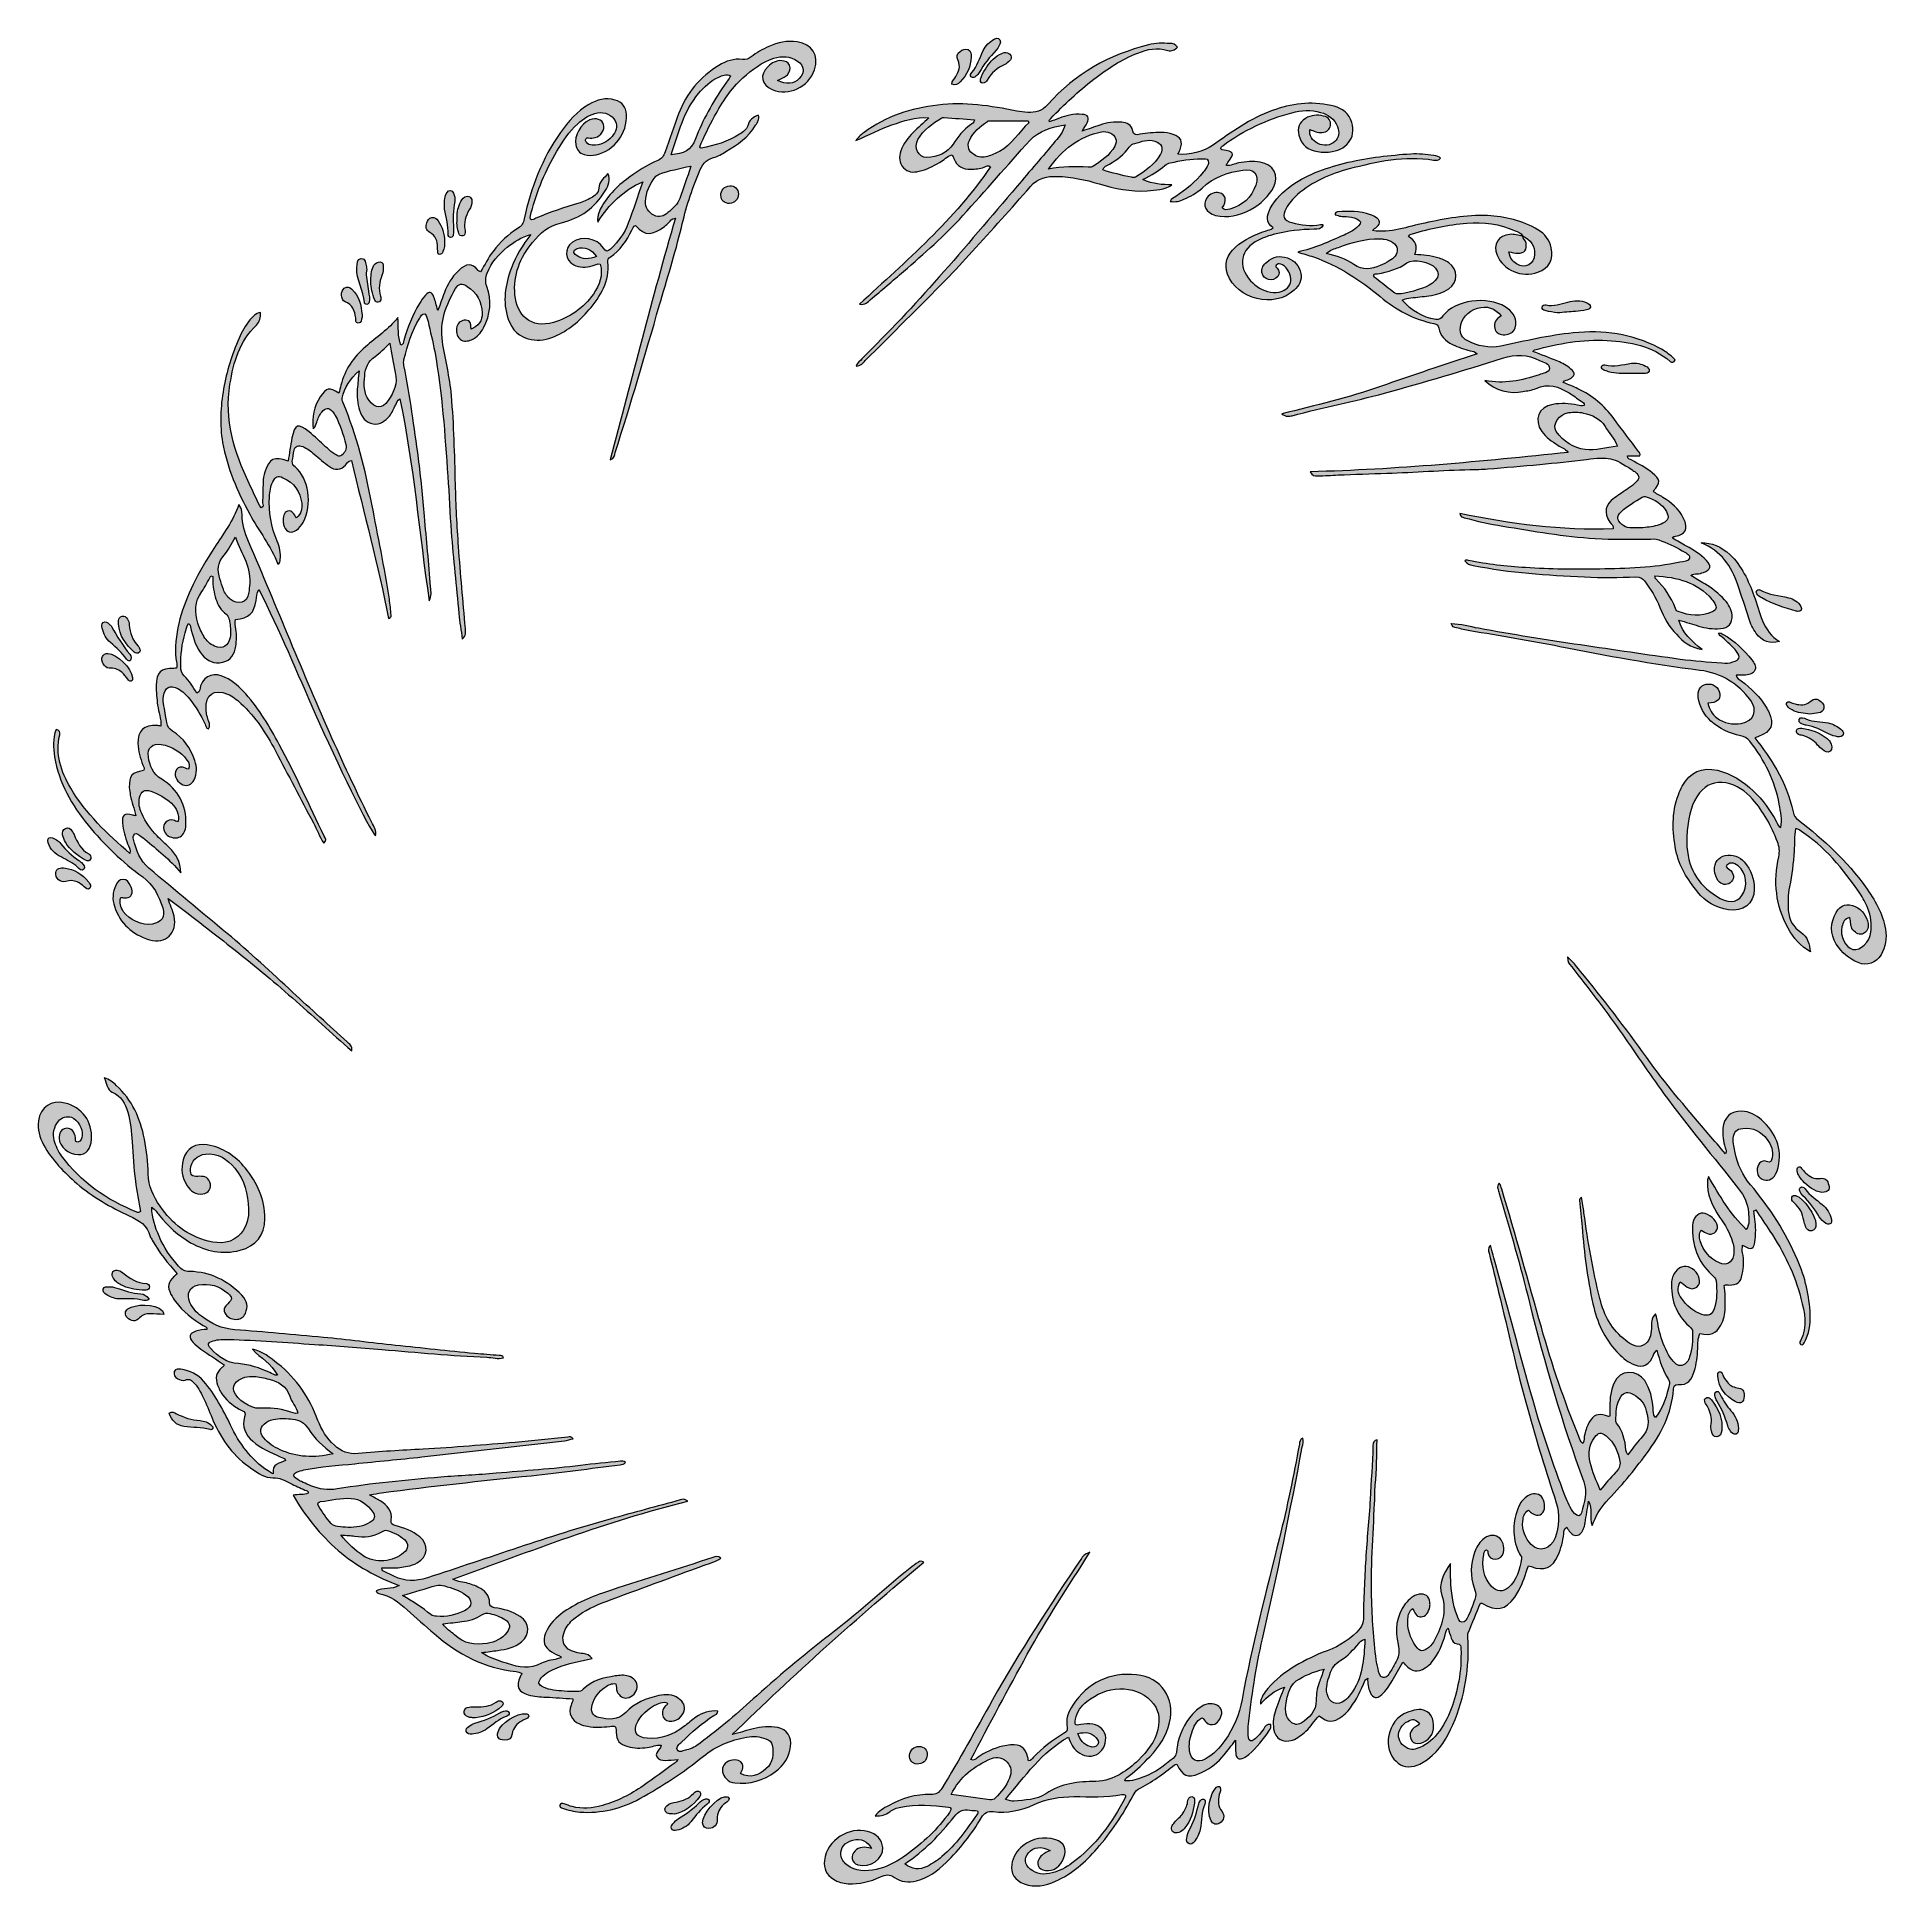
# Model space of a CAD drawing. Header units: millimetres. Extents: x 221 to 981, y -986 to -226.
import ezdxf

# ---------------------------------------------------------------- set-up
doc = ezdxf.new("R2010")
doc.units = ezdxf.units.MM
doc.header["$MEASUREMENT"] = 0
doc.layers.add('Layer 1', color=7, linetype='Continuous')

# ---------------------------------------------------------------- blocks, each defined once
blk = doc.blocks.new('block 2')
at = {"layer": 'Layer 1', "lineweight": 0}
for points, knots in [([(263.16, -708.29), (262.58, -704.18), (261.63, -699.98), (261.1, -695.72), (260.42, -690.36), (260.1, -684.99), (259.76, -679.61), (259.5, -675.52), (259.14, -671.44), (257.96, -667.47), (256.9, -663.85), (255.28, -660.78), (251.55, -659.17), (249.32, -658.21), (249.53, -655.69), (248.21, -653.26), (250.61, -653.99), (251.93, -655.2), (253.22, -656.4), (259.67, -662.39), (263.17, -669.96), (264.78, -678.47), (265.68, -683.19), (266.26, -687.96), (266.36, -692.78), (266.45, -697.79), (268.45, -702.1), (271.25, -706.11), (276.18, -713.19), (282.57, -718.35), (291.05, -720.42), (296, -721.63), (300.91, -721.54), (304.57, -717.1), (306.93, -714.24), (307.75, -710.69), (307.63, -707.2), (307.42, -701.15), (305.95, -695.33), (301.97, -690.49), (298.85, -686.69), (295.06, -684.14), (289.84, -684.63), (286.57, -684.94), (283.79, -687.78), (283.76, -690.85), (283.73, -693.3), (284.28, -693.87), (286.79, -693.8), (288.85, -693.75), (290.83, -693.72), (291.69, -696.18), (292.52, -698.58), (291.27, -700.77), (288.74, -701.02), (285.84, -701.32), (283.74, -699.83), (282.3, -697.52), (280.3, -694.29), (279.71, -690.76), (280.69, -687.03), (281.93, -682.27), (286.08, -680.01), (290.65, -680.84), (297.04, -682.02), (302.16, -685.32), (306.21, -690.34), (311.14, -696.44), (314.44, -703.18), (314.3, -711.23), (314.19, -718.08), (310.67, -722.49), (304.09, -724.19), (296.87, -726.06), (290.13, -724.61), (283.77, -721.05), (278.69, -718.2), (274.58, -714.2), (270.86, -709.77), (269.97, -708.71), (269.31, -707.42), (267.79, -706.5), (267.87, -710.89), (269.24, -714.69), (270.83, -718.4), (272.79, -722.97), (275.58, -727.03), (278.87, -730.75), (280.1, -732.12), (281.4, -732.87), (283.4, -732.9), (291.95, -733.03), (299.02, -736.65), (304.9, -742.69), (307.2, -745.06), (307.54, -747.47), (306.29, -750.1), (305.5, -751.77), (304.23, -752.67), (302.4, -752.56), (300.45, -752.44), (298.73, -751.83), (297.82, -749.85), (297.06, -748.21), (297.95, -747.2), (299.02, -746.2), (301.03, -744.35), (301.13, -743.59), (299.11, -741.85), (295.63, -738.84), (291.49, -737.66), (286.97, -738.4), (283.36, -739), (281.96, -742.2), (283.5, -745.59), (284.56, -747.92), (286.25, -749.74), (288.2, -751.23), (292.24, -754.35), (296.68, -756.47), (301.97, -756.85), (314.1, -757.72), (326.22, -758.95), (338.34, -760.01), (348.26, -760.89), (358.12, -762.26), (368.02, -763.28), (378.84, -764.4), (389.66, -765.54), (400.5, -766.6), (403.88, -766.93), (407.27, -767.15), (410.65, -767.41), (411.34, -767.46), (412.09, -767.35), (412.39, -768.32), (410.06, -769.04), (407.8, -768.21), (405.52, -768.12), (391.12, -767.54), (376.78, -766.13), (362.43, -764.98), (353.21, -764.24), (344, -763.47), (334.76, -762.86), (322.96, -762.08), (311.17, -761.17), (299.34, -760.83), (297.23, -760.77), (295.1, -760.81), (293.05, -761.38), (290.84, -762), (290.49, -762.93), (292.07, -764.59), (295.18, -767.85), (298.63, -770.49), (303.5, -770.77), (307.98, -771.04), (312.2, -772.61), (316.3, -774.41), (317.23, -774.83), (318.04, -775.59), (319.46, -775.53), (317.05, -770.83), (312.54, -768.41), (309.19, -764.85), (313.4, -765.63), (316.47, -768.34), (319.66, -770.84), (327.48, -776.94), (332.61, -784.92), (336.12, -794.11), (337.59, -797.96), (339.69, -801.5), (342.86, -804.29), (345.67, -806.76), (348.62, -808.14), (352.68, -807.73), (361.53, -806.85), (370.44, -806.43), (379.33, -805.92), (391.95, -805.2), (404.55, -804.16), (417.15, -803.13), (424.38, -802.54), (431.59, -801.7), (438.81, -800.92), (439.52, -800.85), (440.18, -800.61), (440.99, -801.64), (439.72, -801.93), (438.6, -802.3), (437.47, -802.43), (417.93, -804.66), (398.38, -806.82), (378.84, -809.08), (369.66, -810.14), (360.44, -810.94), (351.25, -811.91), (344.27, -812.65), (337.23, -812.94), (330.35, -814.45), (329.32, -814.67), (328.28, -814.94), (327.34, -815.38), (325.83, -816.09), (325.78, -816.94), (327.17, -817.96), (328.98, -819.29), (331.1, -820.04), (333.14, -820.93), (336.66, -822.45), (340.19, -822.88), (344.05, -822.25), (358.15, -819.95), (372.38, -818.64), (386.61, -817.43), (394.19, -816.78), (401.81, -816.51), (409.39, -815.83), (420.92, -814.79), (432.49, -814.06), (443.99, -812.62), (449.45, -811.93), (454.94, -811.48), (460.41, -810.87), (461.13, -810.8), (461.79, -810.62), (462.57, -811.34), (461.98, -812.07), (461.16, -812.21), (460.3, -812.32), (448.11, -813.86), (435.93, -815.53), (423.7, -816.81), (403.21, -818.94), (382.73, -821.14), (362.3, -823.85), (360.84, -824.05), (359.39, -824.35), (357.29, -824.7), (359.1, -825.69), (360.41, -826.36), (361.68, -827.12), (364.7, -828.93), (366.78, -831.34), (366.2, -835.13), (365.98, -836.59), (366.63, -836.88), (367.81, -837.23), (371.41, -838.31), (375.01, -839.44), (377.96, -841.92), (381.89, -845.21), (381.36, -850.14), (376.83, -852.63), (375.59, -853.31), (374.28, -853.82), (372.88, -854.06), (370.8, -854.42), (368.73, -854.79), (366.6, -854.68), (365.2, -854.6), (363.8, -854.66), (362.38, -854.66), (362.25, -855.99), (363.24, -856.06), (363.88, -856.4), (365.02, -857.01), (366.19, -857.54), (367.35, -858.12), (371.85, -860.38), (376.15, -860.39), (381.13, -858.78), (406.13, -850.69), (430.84, -841.7), (456.17, -834.66), (465.77, -831.99), (475.4, -829.41), (485.01, -826.79), (485.87, -826.56), (486.75, -826.1), (488.08, -827.28), (454.91, -835.51), (423.47, -847.74), (391.62, -859.38), (393.67, -860.64), (395.89, -860.43), (397.88, -861.08), (399.67, -861.65), (401.45, -862.25), (403.05, -863.24), (405.16, -864.54), (406.71, -866.28), (406.66, -868.9), (406.63, -870.45), (407.34, -870.85), (408.7, -871.06), (412.42, -871.65), (416.08, -872.47), (419.25, -874.7), (423.22, -877.51), (423.48, -881.94), (419.78, -885.1), (416.98, -887.5), (413.48, -888.08), (409.99, -888.63), (407.96, -888.95), (405.91, -889.17), (403.34, -889.51), (406.31, -891.54), (409.25, -892.32), (412.03, -893.44), (412.68, -893.7), (413.39, -893.83), (414.05, -894.05), (418.7, -895.59), (423.25, -896.52), (427.96, -893.91), (429.85, -892.87), (432.21, -892.65), (434.37, -892.13), (435.07, -891.96), (435.75, -891.88), (436.12, -891.21), (434.77, -890.54), (433.34, -889.98), (432.06, -889.19), (429.19, -887.4), (428.35, -884.72), (429.62, -881.59), (431.18, -877.75), (434, -874.96), (437.33, -872.66), (443.29, -868.54), (450.01, -866.02), (456.81, -863.8), (470.63, -859.27), (484.51, -854.92), (498.36, -850.48), (499.47, -850.13), (500.57, -849.49), (501.72, -850.76), (499.63, -852.26), (497.14, -852.72), (494.85, -853.58), (481.44, -858.59), (467.99, -863.48), (454.59, -868.48), (450.07, -870.17), (445.67, -872.11), (441.87, -875.18), (440.2, -876.53), (438.77, -878.06), (437.79, -879.98), (435.51, -884.43), (437.18, -888.18), (442.01, -889.4), (443.02, -889.65), (444.07, -889.82), (445.11, -889.94), (446.56, -890.09), (447.8, -890.55), (448.77, -891.95), (443.81, -893.11), (438.95, -893.9), (434.37, -895.77), (431.95, -896.75), (429.63, -897.87), (427.92, -899.92), (426.4, -901.74), (426.61, -902.59), (428.77, -903.69), (431.46, -905.06), (434.44, -905.04), (437.33, -905.42), (439.06, -905.65), (440.85, -905.44), (442.61, -905.47), (443.59, -905.49), (444.44, -905.32), (445.17, -904.58), (448.77, -900.97), (453.41, -899.84), (458.22, -899.12), (460.07, -898.85), (461.91, -898.62), (463.75, -899.17), (465.99, -899.83), (467.45, -901.7), (467.33, -903.8), (467.21, -905.77), (465.37, -907.75), (463.27, -908.13), (461.63, -908.44), (459.94, -907.35), (459.07, -905.61), (458.58, -904.6), (458.91, -903.53), (458.54, -902.32), (456.85, -902.04), (455.42, -902.81), (454.1, -903.72), (451.49, -905.52), (449.76, -908.01), (448.86, -911.01), (448.07, -913.69), (448.93, -915.51), (451.57, -916.17), (455.47, -917.15), (459.23, -917.54), (462.59, -914.09), (466.27, -910.32), (471.06, -908.23), (476.22, -907.19), (479.02, -906.63), (481.82, -906.48), (484.34, -908.34), (486.33, -909.82), (487.19, -911.62), (486.64, -913.4), (485.87, -915.86), (483.87, -917.52), (481.6, -917.69), (480.06, -917.81), (478.81, -917.41), (478.05, -915.99), (477.32, -914.62), (477.67, -912.77), (478.87, -911.52), (479.17, -911.2), (479.75, -911.15), (479.74, -910.25), (478.9, -909.75), (477.92, -909.85), (476.94, -910.19), (472.91, -911.59), (469.7, -914.11), (467.59, -917.81), (465.34, -921.78), (466.84, -924.34), (471.45, -924.73), (477.13, -925.22), (482.06, -923.27), (486.53, -919.94), (488.22, -918.68), (489.75, -917.2), (491.48, -916.01), (494.15, -914.17), (497.11, -913.23), (500.4, -913.56), (500.59, -914.84), (499.48, -914.91), (498.89, -915.3), (494.03, -918.44), (489.69, -922.2), (485.6, -926.26), (484.75, -927.1), (483.17, -928.12), (483.81, -929.36), (484.68, -931.05), (486.4, -929.62), (487.62, -929.44), (489.7, -929.14), (491.53, -927.97), (493.26, -926.69), (501.38, -920.67), (508.96, -914.02), (516.45, -907.26), (526.75, -897.99), (537.43, -889.18), (548.38, -880.72), (559.07, -872.46), (568.96, -863.27), (579.49, -854.83), (580.59, -853.95), (581.72, -853.12), (582.87, -852.31), (583.47, -851.88), (584.14, -851.72), (585.08, -852.37), (557.89, -874.98), (531.73, -898.59), (506.32, -923.22), (509.22, -922.43), (512.11, -921.59), (515.02, -920.88), (518.33, -920.08), (521.65, -919.63), (525.07, -920.3), (528.81, -921.04), (530.94, -924.25), (530.37, -928.14), (529.75, -932.38), (527.68, -935.87), (524.2, -938.44), (519.2, -942.12), (513.63, -943.78), (507.4, -943.08), (506.05, -942.93), (504.94, -942.42), (503.99, -941.45), (502.27, -939.68), (501.84, -937.38), (502.99, -935.71), (504.17, -933.98), (506.99, -933.09), (508.99, -933.88), (510.34, -934.41), (511.1, -935.41), (510.74, -936.92), (510.55, -937.69), (510.16, -938.41), (509.84, -939.2), (513.87, -941.29), (517.26, -940), (520.25, -937.34), (523.18, -934.73), (523.49, -931.21), (522.86, -927.59), (522.62, -926.23), (521.49, -925.46), (520.22, -924.97), (517.64, -923.99), (514.99, -923.74), (512.27, -924.26), (505.74, -925.49), (499.8, -927.76), (494.52, -932.12), (486.45, -938.78), (477.61, -944.4), (468.44, -949.46), (460.75, -953.71), (452.53, -955.66), (443.73, -955.06), (441.24, -954.89), (438.89, -954.18), (436.57, -953.38), (436.09, -953.22), (435.28, -953.04), (435.52, -952.28), (435.77, -951.44), (436.51, -951.38), (437.25, -951.64), (438.36, -952.03), (439.43, -952.53), (440.55, -952.82), (444.75, -953.92), (448.89, -953.51), (453.03, -952.34), (459.1, -950.64), (464.61, -947.81), (469.76, -944.26), (474.21, -941.2), (478.54, -937.96), (482.9, -934.79), (483.26, -934.53), (483.52, -934.13), (484.16, -933.44), (482.11, -933.6), (480.47, -933.83), (478.85, -933.82), (477.58, -933.81), (476.17, -933.72), (475.42, -932.42), (474.67, -931.11), (475.8, -930.25), (476.34, -929.26), (476.61, -928.76), (477.21, -928.45), (477.19, -927.58), (475.22, -927.43), (473.38, -928.23), (471.48, -928.51), (468.75, -928.91), (466.1, -928.81), (463.48, -928.11), (459.99, -927.17), (458.77, -925.75), (458.69, -922.15), (458.63, -919.29), (458.23, -919.6), (456.03, -919.86), (452.98, -920.24), (449.99, -920.35), (446.96, -919.8), (445.79, -919.59), (444.65, -919.33), (443.58, -918.85), (440.18, -917.32), (438.98, -914.59), (440.12, -911.08), (440.37, -910.31), (440.98, -909.66), (440.89, -908.53), (437.24, -908.29), (433.56, -907.98), (429.88, -907.83), (427.41, -907.73), (424.96, -907.52), (422.58, -906.85), (418.43, -905.69), (417.49, -903.48), (419.28, -899.41), (419.47, -898.98), (419.67, -898.56), (419.91, -898.02), (419.09, -897.76), (418.33, -897.37), (417.55, -897.29), (404.55, -895.94), (393.63, -890.13), (383.91, -881.73), (380.19, -878.5), (376.45, -875.29), (372.84, -871.95), (369.42, -868.79), (365.82, -866.08), (361.12, -865.18), (360.69, -865.1), (360.25, -864.8), (360.05, -864.15), (362.92, -862.72), (366.31, -863.79), (369.49, -861.96), (360.27, -858.5), (351.85, -853.91), (344.47, -847.52), (337.06, -841.1), (331.01, -833.63), (325.88, -824.87), (328.29, -824.32), (330.32, -824.84), (332.14, -824.01), (332.24, -822.99), (331.36, -823.03), (330.79, -822.76), (328.77, -821.81), (326.72, -820.93), (324.74, -819.91), (322.49, -818.75), (320.43, -817.57), (317.64, -817.63), (314.42, -817.71), (311.62, -815.88), (308.99, -814.06), (301.74, -809.05), (296.57, -802.36), (293.12, -794.29), (291.88, -791.37), (290.69, -788.44), (289.37, -785.56), (288.3, -783.21), (287.14, -780.89), (285.42, -778.92), (284.38, -777.72), (283.32, -776.67), (281.52, -777.53), (280.43, -778.04), (279.43, -777.43), (278.51, -776.97), (277.35, -776.4), (276.7, -775.32), (277.07, -774.06), (277.46, -772.71), (278.79, -772.95), (279.78, -773.1), (283.46, -773.69), (286.73, -775.11), (289.23, -778.04), (293.84, -783.45), (297.16, -789.64), (300.18, -796.03), (303.76, -803.58), (308.57, -810.14), (315.62, -814.85), (316.19, -815.24), (316.81, -815.55), (317.73, -816.09), (317.03, -811.77), (320.46, -811.78), (322.79, -810.63), (322.57, -809.42), (321.41, -809.48), (320.63, -809.12), (316.69, -807.3), (312.72, -805.54), (309.37, -802.67), (306.25, -800), (304.74, -796.63), (305.99, -792.66), (306.5, -791.02), (306, -790.61), (304.87, -790.04), (301.8, -788.49), (299.05, -786.52), (297, -783.7), (296.1, -782.45), (295.43, -781.1), (294.89, -779.66), (293.81, -776.79), (294.21, -774.37), (296.64, -772.39), (297, -772.1), (297.44, -771.88), (297.52, -771.21), (294.38, -769.1), (291.17, -766.99), (288.02, -764.79), (286.87, -763.99), (285.79, -763.06), (284.83, -762.05), (282.78, -759.88), (283.2, -758.33), (285.97, -757.39), (287.43, -756.9), (288.95, -756.81), (290.49, -756.73), (290.62, -755.51), (289.59, -755.5), (289, -755.12), (284.73, -752.38), (280.66, -749.4), (277.59, -745.29), (276.89, -744.36), (276.25, -743.36), (275.72, -742.31), (274.07, -739.05), (274.42, -737.25), (277.09, -734.85), (277.43, -734.54), (277.8, -734.27), (278.29, -733.86), (274.45, -729.45), (270.77, -725.06), (268.03, -719.98), (267.75, -719.46), (267.29, -719.01), (267.16, -718.46), (266.02, -713.88), (262.62, -711.85), (258.59, -710.02), (250.89, -706.52), (243.53, -702.31), (237.09, -696.74), (231.74, -692.11), (226.76, -687.13), (223.38, -680.8), (221.75, -677.76), (220.66, -674.55), (221.22, -671.02), (222.13, -665.19), (226.48, -662.3), (232.16, -663.67), (239.08, -665.35), (243.55, -671.42), (243.07, -678.51), (242.79, -682.68), (240.83, -684.93), (237.56, -684.85), (233.58, -684.75), (229.89, -681.6), (229.7, -678.12), (229.59, -676.07), (230.7, -674.39), (232.36, -674.11), (234.15, -673.8), (235.59, -674.82), (236.26, -676.88), (236.3, -676.99), (236.32, -677.12), (236.38, -677.21), (236.88, -678.01), (235.78, -679.76), (237.45, -679.69), (238.8, -679.64), (238.99, -678.03), (239.21, -676.94), (239.72, -674.36), (237.3, -670.39), (234.83, -669.52), (232.98, -668.87), (230.65, -669.5), (229.45, -671.12), (227.68, -673.5), (226.94, -676.15), (227.76, -679.09), (228.39, -681.37), (229.38, -683.5), (230.79, -685.41), (238.76, -696.21), (249.35, -703.52), (261.67, -708.49), (262.11, -708.67), (262.55, -708.82), (263.16, -708.29)], [0, 0, 0, 0, 1, 1, 1, 2, 2, 2, 3, 3, 3, 4, 4, 4, 5, 5, 5, 6, 6, 6, 7, 7, 7, 8, 8, 8, 9, 9, 9, 10, 10, 10, 11, 11, 11, 12, 12, 12, 13, 13, 13, 14, 14, 14, 15, 15, 15, 16, 16, 16, 17, 17, 17, 18, 18, 18, 19, 19, 19, 20, 20, 20, 21, 21, 21, 22, 22, 22, 23, 23, 23, 24, 24, 24, 25, 25, 25, 26, 26, 26, 27, 27, 27, 28, 28, 28, 29, 29, 29, 30, 30, 30, 31, 31, 31, 32, 32, 32, 33, 33, 33, 34, 34, 34, 35, 35, 35, 36, 36, 36, 37, 37, 37, 38, 38, 38, 39, 39, 39, 40, 40, 40, 41, 41, 41, 42, 42, 42, 43, 43, 43, 44, 44, 44, 45, 45, 45, 46, 46, 46, 47, 47, 47, 48, 48, 48, 49, 49, 49, 50, 50, 50, 51, 51, 51, 52, 52, 52, 53, 53, 53, 54, 54, 54, 55, 55, 55, 56, 56, 56, 57, 57, 57, 58, 58, 58, 59, 59, 59, 60, 60, 60, 61, 61, 61, 62, 62, 62, 63, 63, 63, 64, 64, 64, 65, 65, 65, 66, 66, 66, 67, 67, 67, 68, 68, 68, 69, 69, 69, 70, 70, 70, 71, 71, 71, 72, 72, 72, 73, 73, 73, 74, 74, 74, 75, 75, 75, 76, 76, 76, 77, 77, 77, 78, 78, 78, 79, 79, 79, 80, 80, 80, 81, 81, 81, 82, 82, 82, 83, 83, 83, 84, 84, 84, 85, 85, 85, 86, 86, 86, 87, 87, 87, 88, 88, 88, 89, 89, 89, 90, 90, 90, 91, 91, 91, 92, 92, 92, 93, 93, 93, 94, 94, 94, 95, 95, 95, 96, 96, 96, 97, 97, 97, 98, 98, 98, 99, 99, 99, 100, 100, 100, 101, 101, 101, 102, 102, 102, 103, 103, 103, 104, 104, 104, 105, 105, 105, 106, 106, 106, 107, 107, 107, 108, 108, 108, 109, 109, 109, 110, 110, 110, 111, 111, 111, 112, 112, 112, 113, 113, 113, 114, 114, 114, 115, 115, 115, 116, 116, 116, 117, 117, 117, 118, 118, 118, 119, 119, 119, 120, 120, 120, 121, 121, 121, 122, 122, 122, 123, 123, 123, 124, 124, 124, 125, 125, 125, 126, 126, 126, 127, 127, 127, 128, 128, 128, 129, 129, 129, 130, 130, 130, 131, 131, 131, 132, 132, 132, 133, 133, 133, 134, 134, 134, 135, 135, 135, 136, 136, 136, 137, 137, 137, 138, 138, 138, 139, 139, 139, 140, 140, 140, 141, 141, 141, 142, 142, 142, 143, 143, 143, 144, 144, 144, 145, 145, 145, 146, 146, 146, 147, 147, 147, 148, 148, 148, 149, 149, 149, 150, 150, 150, 151, 151, 151, 152, 152, 152, 153, 153, 153, 154, 154, 154, 155, 155, 155, 156, 156, 156, 157, 157, 157, 158, 158, 158, 159, 159, 159, 160, 160, 160, 161, 161, 161, 162, 162, 162, 163, 163, 163, 164, 164, 164, 165, 165, 165, 166, 166, 166, 167, 167, 167, 168, 168, 168, 169, 169, 169, 170, 170, 170, 171, 171, 171, 172, 172, 172, 173, 173, 173, 174, 174, 174, 175, 175, 175, 176, 176, 176, 177, 177, 177, 178, 178, 178, 179, 179, 179, 180, 180, 180, 181, 181, 181, 182, 182, 182, 183, 183, 183, 184, 184, 184, 185, 185, 185, 186, 186, 186, 187, 187, 187, 188, 188, 188, 189, 189, 189, 190, 190, 190, 191, 191, 191, 192, 192, 192, 193, 193, 193, 194, 194, 194, 195, 195, 195, 196, 196, 196, 197, 197, 197, 198, 198, 198, 199, 199, 199, 200, 200, 200, 201, 201, 201, 202, 202, 202, 203, 203, 203, 204, 204, 204, 205, 205, 205, 206, 206, 206, 207, 207, 207, 208, 208, 208, 209, 209, 209, 210, 210, 210, 211, 211, 211, 212, 212, 212, 213, 213, 213, 214, 214, 214, 215, 215, 215, 216, 216, 216, 217, 217, 217, 218, 218, 218, 219, 219, 219, 220, 220, 220, 221, 221, 221, 222, 222, 222, 223, 223, 223, 224, 224, 224, 225, 225, 225, 226, 226, 226, 227, 227, 227, 228, 228, 228, 229, 229, 229, 230, 230, 230, 231, 231, 231, 232, 232, 232, 233, 233, 233, 234, 234, 234, 235, 235, 235, 236, 236, 236, 237, 237, 237, 238, 238, 238, 239, 239, 239, 240, 240, 240, 241, 241, 241, 242, 242, 242, 243, 243, 243, 244, 244, 244, 245, 245, 245, 246, 246, 246, 247, 247, 247, 248, 248, 248, 249, 249, 249, 250, 250, 250, 251, 251, 251, 252, 252, 252, 253, 253, 253, 254, 254, 254, 255, 255, 255, 256, 256, 256, 257, 257, 257, 258, 258, 258, 259, 259, 259, 260, 260, 260, 261, 261, 261, 262, 262, 262, 263, 263, 263, 264, 264, 264, 265, 265, 265, 265]), ([(327.91, -791.07), (327.17, -788.5), (325.32, -786.54), (324.51, -784.13), (323.11, -779.96), (319.87, -778.17), (315.99, -777.16), (313.97, -776.64), (311.89, -776.06), (309.83, -776.01), (307.28, -775.94), (304.69, -776.31), (302.69, -778.28), (301.58, -779.36), (301.13, -780.6), (301.6, -782.09), (302.65, -785.46), (308.39, -789.31), (312, -789.1), (316.12, -788.86), (320.16, -789.18), (324.14, -790.4), (325.3, -790.75), (326.48, -791.51), (327.91, -791.07)], [0, 0, 0, 0, 1, 1, 1, 2, 2, 2, 3, 3, 3, 4, 4, 4, 5, 5, 5, 6, 6, 6, 7, 7, 7, 8, 8, 8, 8]), ([(342.4, -807.85), (338.08, -804.84), (334.68, -801.57), (332.22, -797.59), (330.6, -794.99), (328.51, -793.9), (325.71, -793.59), (323.38, -793.33), (321.05, -793.12), (318.71, -793.52), (317.32, -793.76), (315.96, -794.13), (314.78, -794.93), (312.34, -796.58), (311.94, -798.96), (313.82, -801.24), (315.64, -803.44), (317.97, -804.97), (320.57, -806.16), (327.44, -809.3), (334.51, -809.62), (342.4, -807.85)], [0, 0, 0, 0, 1, 1, 1, 2, 2, 2, 3, 3, 3, 4, 4, 4, 5, 5, 5, 6, 6, 6, 7, 7, 7, 7]), ([(348.5, -838.05), (351.74, -838.11), (354.84, -837.62), (357.64, -835.9), (359.44, -834.79), (359.86, -833.45), (358.68, -831.77), (356.52, -828.67), (353.38, -826.33), (349.74, -826.14), (345.59, -825.93), (341.38, -826.94), (337.2, -827.48), (336.23, -827.61), (335.81, -828.24), (336.38, -829.25), (337.83, -831.82), (339.56, -834.19), (341.5, -836.4), (342.23, -837.23), (343.23, -837.61), (344.3, -837.72), (345.69, -837.87), (347.1, -837.94), (348.5, -838.05)], [0, 0, 0, 0, 1, 1, 1, 2, 2, 2, 3, 3, 3, 4, 4, 4, 5, 5, 5, 6, 6, 6, 7, 7, 7, 8, 8, 8, 8]), ([(345.5, -841.16), (348.57, -844.87), (351.41, -847.54), (354.58, -849.65), (359.63, -852.99), (367.1, -852.25), (371.32, -848.58), (373.27, -846.89), (373.48, -844.68), (371.69, -843.1), (369.66, -841.31), (367.24, -840.09), (364.62, -839.32), (363.74, -839.06), (363.09, -839.42), (362.34, -839.85), (358.85, -841.83), (355.11, -842.32), (351.17, -841.67), (349.58, -841.41), (347.95, -841.37), (345.5, -841.16)], [0, 0, 0, 0, 1, 1, 1, 2, 2, 2, 3, 3, 3, 4, 4, 4, 5, 5, 5, 6, 6, 6, 7, 7, 7, 7]), ([(370.82, -866.1), (375.37, -868.63), (379.08, -871.06), (382.51, -873.89), (383.2, -874.46), (384.03, -874.49), (384.82, -874.56), (388.88, -874.92), (392.76, -874.16), (396.36, -872.29), (399.69, -870.57), (399.83, -868.08), (396.82, -865.76), (394.26, -863.78), (391.17, -863), (388.15, -862.09), (387.01, -861.76), (385.85, -861.55), (384.68, -861.9), (380.35, -863.2), (376.02, -864.52), (370.82, -866.1)], [0, 0, 0, 0, 1, 1, 1, 2, 2, 2, 3, 3, 3, 4, 4, 4, 5, 5, 5, 6, 6, 6, 7, 7, 7, 7]), ([(387.47, -877.73), (388.87, -879.82), (390.75, -880.82), (392.22, -882.24), (396.03, -885.92), (400.71, -886.49), (405.62, -885.72), (408.78, -885.22), (411.67, -883.87), (413.74, -881.26), (415.41, -879.15), (415.17, -877.46), (412.94, -875.95), (411.08, -874.69), (408.94, -874.06), (406.79, -873.45), (405.54, -873.1), (404.58, -873.25), (403.52, -873.97), (401.05, -875.64), (398.25, -876.44), (395.3, -876.78), (392.81, -877.06), (390.31, -877.38), (387.47, -877.73)], [0, 0, 0, 0, 1, 1, 1, 2, 2, 2, 3, 3, 3, 4, 4, 4, 5, 5, 5, 6, 6, 6, 7, 7, 7, 8, 8, 8, 8])]:
    blk.add_open_spline(points, degree=3, knots=knots, dxfattribs=at)
blk = doc.blocks.new('block 3')
at = {"layer": 'Layer 1', "lineweight": 0}
for points, knots in [([(926.29, -707.98), (926.4, -711.01), (927.24, -714), (926.95, -717.06), (926.87, -717.88), (926.97, -718.71), (926.86, -719.52), (926.24, -723.99), (925.56, -724.32), (921.59, -722.1), (921.59, -723.2), (921.38, -724.3), (921.63, -725.28), (922.4, -728.22), (921.98, -731.11), (921.49, -733.99), (920.9, -737.46), (919.47, -738.56), (915.95, -738.46), (915.39, -738.44), (914.83, -738.06), (914.05, -738.6), (914.64, -741.58), (914.45, -744.73), (914.49, -747.86), (914.52, -750.39), (913.88, -752.76), (912.67, -754.95), (910.69, -758.54), (908.55, -759.37), (904.1, -758.42), (903.24, -760.39), (903.2, -762.48), (903.19, -764.59), (903.17, -767.77), (902.67, -770.9), (901.77, -773.94), (900.8, -777.24), (899.11, -779.75), (895.12, -779.4), (893.71, -779.28), (893.37, -780.02), (893.28, -781.28), (892.5, -791.37), (887.99, -799.88), (882.1, -807.84), (877, -814.74), (871.5, -821.3), (865.62, -827.54), (863.09, -830.23), (861.27, -833.36), (859.82, -837.3), (858.47, -833.89), (860.13, -830.48), (858.36, -827.22), (857.84, -830.46), (857.39, -833.34), (856.9, -836.21), (856.81, -836.79), (856.67, -837.36), (856.46, -837.91), (855.92, -839.34), (855.42, -840.94), (853.71, -841.31), (851.92, -841.7), (850.97, -840.33), (850.06, -839.09), (849.78, -838.71), (849.57, -838.28), (849.39, -837.97), (848.02, -838.8), (848.25, -839.83), (848.14, -840.72), (847.77, -843.77), (847.01, -846.73), (845.81, -849.54), (843.61, -854.69), (840.02, -856.15), (834.75, -854.17), (834.43, -854.05), (834.08, -854.01), (833.6, -853.9), (832.37, -857.33), (831.43, -860.86), (829.62, -864.03), (829.1, -864.95), (828.65, -865.92), (828.02, -866.76), (824.01, -872.08), (820.53, -872.74), (814.78, -869.35), (814.6, -869.24), (814.35, -869.25), (813.92, -869.17), (812.24, -873.21), (810.53, -877.29), (808.87, -881.39), (808.66, -881.91), (808.71, -882.55), (808.75, -883.13), (809.48, -895.62), (807.51, -907.66), (802.55, -919.14), (800.2, -924.56), (797.19, -929.61), (792.33, -933.25), (790.64, -934.51), (788.88, -935.6), (786.75, -936.13), (783.24, -937.01), (780.55, -935.97), (778.33, -933.26), (773.67, -927.57), (775.89, -915.66), (785.77, -913.42), (786.99, -913.14), (788.22, -912.69), (789.55, -912.93), (793.32, -913.62), (795.05, -916.31), (794.58, -920.87), (794.25, -924.05), (791.25, -926.84), (788.2, -926.85), (786.74, -926.86), (785.78, -926.28), (785.23, -924.88), (784.63, -923.36), (785.08, -922.14), (786, -920.99), (786.8, -919.99), (788.26, -919.74), (788.9, -918.54), (786.83, -916.75), (786.24, -916.66), (783.99, -917.79), (781.55, -919.02), (780.05, -921.57), (780.27, -924.09), (780.49, -926.48), (782.44, -928.48), (784.96, -929.19), (785.97, -929.48), (786.81, -929.25), (787.69, -928.98), (791.17, -927.9), (793.87, -925.76), (796.13, -922.94), (801.2, -916.59), (803.44, -909.11), (804.95, -901.32), (805.8, -896.92), (805.98, -892.47), (805.88, -888), (805.85, -886.88), (805.81, -885.93), (804.26, -885.88), (802.87, -885.84), (802.35, -884.62), (801.91, -883.54), (801.4, -882.24), (801.03, -880.89), (800.56, -879.44), (799.72, -880.23), (799.66, -881.25), (799.38, -882.2), (798.18, -886.14), (796.77, -889.98), (794.09, -893.24), (793.24, -894.26), (792.29, -895.09), (791.2, -895.77), (788.02, -897.76), (785.69, -897.4), (783.11, -894.6), (782.79, -894.26), (782.49, -893.91), (782.02, -893.4), (780.49, -896.06), (779.05, -898.59), (777.58, -901.09), (776.38, -903.12), (775.16, -905.12), (773.39, -906.73), (771.28, -908.66), (769.69, -908.41), (768.53, -905.8), (767.77, -904.08), (767.39, -902.23), (767.58, -900.07), (766.18, -900.5), (766.17, -901.7), (765.83, -902.51), (764.17, -906.43), (762.17, -910.12), (759.47, -913.43), (758.71, -914.36), (757.87, -915.15), (756.91, -915.82), (753.3, -918.35), (751.25, -918.29), (747.63, -915.49), (745.65, -917.43), (744.25, -919.93), (742.14, -921.78), (740.46, -923.26), (738.79, -924.73), (736.62, -925.48), (732.66, -926.84), (729.54, -925), (728.9, -920.85), (728.47, -918.12), (728.93, -915.45), (729.82, -912.88), (730.84, -909.92), (732.03, -907.02), (733.3, -903.69), (729.21, -905.09), (726.34, -907.55), (723.43, -910.64), (723.62, -907.79), (725.1, -905.99), (726.55, -904.26), (729.66, -900.52), (733.53, -897.66), (737.65, -895.13), (741.86, -892.55), (746.3, -890.43), (750.94, -888.73), (756.21, -886.79), (760.81, -883.87), (764.42, -879.47), (765.36, -878.32), (765.75, -877.25), (765.76, -875.69), (765.81, -867.49), (766.31, -859.3), (766.74, -851.11), (767.18, -842.91), (768.15, -834.76), (768.55, -826.56), (768.92, -819.19), (769.56, -811.84), (769.67, -804.45), (769.69, -803.28), (769.96, -802.38), (771.47, -802.09), (771.09, -808.34), (771.44, -814.52), (770.68, -820.67), (770.38, -823.11), (770.5, -825.6), (770.39, -828.06), (769.76, -841.54), (768.77, -855.01), (769.24, -868.51), (769.54, -877.06), (769.98, -885.61), (771.33, -894.07), (771.44, -894.76), (771.64, -895.44), (771.81, -896.12), (772.18, -897.57), (772.2, -899.6), (773.93, -899.78), (775.5, -899.95), (776.34, -898.15), (777.16, -896.89), (777.98, -895.61), (778.68, -894.24), (779.39, -892.89), (780.51, -890.77), (780.65, -888.73), (780.08, -886.22), (778.76, -880.35), (779.11, -874.53), (783, -869.45), (784.48, -867.52), (786.24, -866.01), (788.67, -865.55), (791.12, -865.08), (792.8, -866.37), (793.11, -868.85), (793.19, -869.42), (793.17, -870.03), (793.08, -870.6), (792.7, -873.02), (791.23, -874.74), (789.51, -874.84), (787.99, -874.93), (787.27, -874.2), (786.15, -871.4), (784.5, -872.38), (784.23, -874.09), (784.09, -875.65), (783.72, -879.78), (784.99, -883.56), (787.36, -886.9), (789.01, -889.23), (790.53, -889.31), (792.65, -887.38), (793.59, -886.52), (794.49, -885.5), (795.07, -884.38), (798.03, -878.63), (800.13, -872.58), (798.07, -866.11), (796.46, -861.08), (798.6, -857.37), (801.64, -852.9), (801.64, -855.56), (801.57, -857.51), (801.66, -859.46), (801.9, -864.5), (802.48, -869.5), (804.28, -874.27), (804.7, -875.38), (805.05, -876.85), (806.24, -877.01), (807.71, -877.21), (808.24, -875.66), (808.84, -874.54), (810.18, -872.04), (810.93, -869.31), (811.86, -866.66), (812.34, -865.29), (811.72, -864.12), (811.3, -862.92), (809.6, -858.07), (809.79, -853.24), (811.45, -848.44), (812.15, -846.42), (813.18, -844.58), (814.79, -843.12), (816.86, -841.24), (819.32, -840.83), (821.22, -842.05), (822.97, -843.17), (823.96, -846.06), (823.35, -848.35), (822.91, -849.98), (821.97, -851.08), (820.16, -851.11), (818.39, -851.14), (817.25, -850.35), (816.97, -848.52), (816.9, -848.09), (816.96, -847.59), (816.43, -847.31), (815.39, -847.51), (815.39, -848.54), (815.25, -849.23), (814.26, -854.09), (815.12, -858.59), (818.49, -862.36), (820.49, -864.59), (823.19, -864.79), (825.34, -862.85), (828.84, -859.68), (830, -855.35), (830.75, -850.91), (830.91, -849.95), (830.01, -849.21), (829.63, -848.36), (826.81, -841.99), (826.94, -835.63), (829.71, -829.29), (830.49, -827.5), (831.8, -826.16), (833.41, -825.14), (835.35, -823.9), (837.6, -824.04), (838.93, -825.38), (840.39, -826.85), (840.72, -830.36), (839.55, -831.96), (838.25, -833.73), (835.73, -833.36), (833.6, -831.04), (831.83, -832), (831.5, -833.76), (831.3, -835.48), (830.87, -839.24), (832.31, -842.47), (834.79, -845.11), (837.92, -848.45), (842.86, -847.12), (844.53, -842.41), (846.21, -837.69), (846.66, -832.73), (845.05, -827.9), (840.82, -815.21), (836.93, -802.41), (833.33, -789.53), (828.87, -773.6), (825.32, -757.44), (821.36, -741.38), (820.03, -736.03), (818.76, -730.66), (817.46, -725.3), (817.22, -724.33), (816.66, -723.34), (818, -722.11), (818.8, -724.96), (819.54, -727.57), (820.25, -730.19), (825.33, -748.75), (830.3, -767.33), (835.49, -785.86), (839.22, -799.19), (843.84, -812.25), (848.72, -825.21), (849.68, -827.74), (850.76, -830.23), (852.56, -832.3), (853.81, -833.73), (854.94, -833.69), (855.41, -832.01), (856.59, -827.87), (857.92, -823.67), (856.33, -819.32), (847.5, -795.16), (840.19, -770.54), (834.02, -745.57), (830.3, -730.54), (826.03, -715.66), (821.65, -700.8), (821.29, -699.56), (820.3, -698.26), (821.52, -696.54), (822.2, -697.35), (822.38, -698.19), (822.62, -699.01), (828.26, -717.9), (833.61, -736.86), (838.92, -755.84), (843.18, -771.11), (848.37, -786.08), (854.32, -800.77), (854.69, -801.7), (854.86, -802.75), (855.97, -803.53), (856.65, -802.26), (856.4, -800.92), (856.73, -799.73), (857.2, -798.03), (857.67, -796.34), (858.58, -794.8), (860.28, -791.9), (862.13, -791.12), (865.28, -792.06), (865.82, -792.23), (866.3, -792.66), (867.07, -792.33), (867.03, -788.91), (866.88, -785.39), (867.72, -781.96), (867.97, -780.94), (868.26, -779.91), (868.65, -778.94), (871.11, -772.8), (878.55, -773.36), (881.42, -777.73), (883.68, -781.18), (884.5, -785.04), (884.84, -789.06), (884.95, -790.33), (884.72, -791.66), (885.78, -792.96), (889.05, -788.77), (890.58, -783.95), (891.54, -778.89), (891.66, -778.26), (891.46, -777.72), (891.14, -777.22), (888.83, -773.65), (887.61, -769.63), (886.39, -765.18), (885.27, -766.25), (884.96, -767.37), (884.5, -768.36), (882.69, -772.29), (879.3, -772.32), (876.23, -770.83), (873.79, -769.65), (871.73, -767.87), (869.91, -765.87), (864.8, -760.25), (861.72, -753.61), (860.13, -746.24), (857.88, -735.8), (856.45, -725.24), (855.69, -714.59), (855.44, -710.97), (854.99, -707.37), (854.63, -703.77), (854.58, -703.28), (854.63, -702.85), (855.46, -702.4), (855.79, -704.6), (856.15, -706.69), (856.43, -708.78), (858.01, -720.65), (860.1, -732.41), (862.96, -744.04), (864.68, -751), (867.91, -756.94), (873.7, -761.32), (875.78, -762.89), (878.07, -764.56), (880.76, -763.24), (883.47, -761.9), (884.05, -759.14), (884.15, -756.33), (884.23, -754.26), (883.79, -752.07), (885.9, -750.23), (886.76, -753.63), (887.15, -756.94), (888.2, -760.09), (889.29, -763.33), (890.5, -766.5), (892.66, -769.21), (893.71, -770.51), (894.83, -771.9), (896.71, -771.48), (898.48, -771.08), (899.33, -769.59), (899.85, -767.97), (900.92, -764.69), (901.11, -761.3), (901.1, -757.88), (901.1, -756.66), (900.44, -756.06), (899.61, -755.32), (894.2, -750.42), (892.01, -744.21), (892.45, -737.01), (892.5, -736.21), (892.78, -735.4), (893.08, -734.65), (894.1, -732.18), (896.41, -730.54), (898.41, -730.78), (900.94, -731.08), (903.28, -733.23), (903.77, -735.75), (904.02, -737.06), (904.04, -738.43), (902.86, -739.3), (901.61, -740.23), (900.2, -740.12), (898.91, -739.27), (897.96, -738.65), (897.07, -737.94), (895.99, -737.15), (894.52, -739.71), (895.11, -741.94), (896.47, -743.91), (898.59, -746.95), (901.35, -749.31), (904.93, -750.53), (907.52, -751.41), (909.09, -750.79), (909.94, -748.28), (911.2, -744.54), (911.17, -740.67), (910.72, -736.78), (910.59, -735.58), (909.74, -734.96), (908.98, -734.25), (903.08, -728.77), (900.67, -721.92), (901.1, -713.99), (901.27, -710.95), (903.07, -708.88), (905.41, -708.88), (907.68, -708.89), (911.1, -711.99), (911.31, -714.24), (911.53, -716.52), (909.24, -718.23), (907.14, -717.33), (906.3, -716.97), (905.55, -716.43), (904.72, -715.96), (903.55, -717.39), (903.77, -718.87), (904.24, -720.36), (905.53, -724.51), (908.14, -727.54), (912.1, -729.35), (914.85, -730.61), (917.34, -729.34), (917.88, -726.36), (918.21, -724.5), (918.07, -722.63), (917.52, -720.78), (916.4, -717.01), (914.41, -713.73), (912.19, -710.52), (909.06, -706.02), (906.84, -701.13), (907.23, -695.44), (907.25, -695.11), (907.39, -694.79), (907.65, -693.8), (912.11, -701.82), (916.59, -709.24), (923.14, -715.65), (924.74, -713.25), (924.15, -710.88), (924.04, -708.7), (923.86, -704.99), (922.35, -701.89), (919.98, -698.88), (909.75, -685.87), (899.04, -673.23), (889.3, -659.85), (883.01, -651.21), (877.05, -642.34), (870.92, -633.58), (864.72, -624.73), (858.13, -616.18), (851.38, -607.74), (849.83, -605.81), (849.84, -605.8), (849.68, -603.53), (852.4, -606.08), (854.43, -608.91), (856.63, -611.59), (866.11, -623.11), (875.08, -635.01), (883.79, -647.12), (891.19, -657.41), (899.57, -666.94), (907.8, -676.58), (910, -679.15), (912.19, -681.73), (914.54, -684.48), (915.25, -683.37), (914.65, -682.69), (914.43, -682.02), (913.58, -679.41), (913.42, -676.72), (913.56, -674.01), (913.78, -669.73), (916.93, -666.85), (921.23, -667.01), (924.43, -667.12), (927.13, -668.54), (929.43, -670.63), (935.2, -675.89), (938.06, -682.22), (936.21, -690.15), (935.92, -691.4), (935.48, -692.62), (934.68, -693.68), (933.16, -695.69), (930.79, -696.01), (928.88, -694.42), (927.27, -693.08), (927.16, -689.94), (928.64, -688.37), (929.46, -687.51), (930.49, -687.16), (931.52, -687.67), (933.27, -688.54), (933.54, -687.36), (933.79, -686.19), (934.38, -683.33), (933.37, -680.86), (931.73, -678.63), (929.24, -675.24), (925.88, -673.65), (921.66, -674.08), (919.09, -674.34), (917.96, -675.6), (917.78, -678.22), (917.64, -680.24), (918.17, -682.17), (918.56, -684.13), (919.55, -689.05), (921.57, -693.29), (924.87, -697.22), (932.74, -706.61), (939.39, -716.84), (944.23, -728.17), (947.3, -735.35), (949.13, -742.88), (949.4, -750.66), (949.54, -754.59), (949.03, -758.64), (946.94, -762.22), (946.62, -762.77), (946.29, -763.3), (945.62, -762.89), (945.06, -762.55), (945.05, -762.02), (945.39, -761.39), (948.42, -755.63), (947.13, -749.74), (945.63, -743.95), (943.05, -733.96), (938.51, -724.84), (932.84, -716.26), (930.93, -713.36), (928.97, -710.49), (927.03, -707.61), (926.78, -707.73), (926.54, -707.86), (926.29, -707.98)], [0, 0, 0, 0, 1, 1, 1, 2, 2, 2, 3, 3, 3, 4, 4, 4, 5, 5, 5, 6, 6, 6, 7, 7, 7, 8, 8, 8, 9, 9, 9, 10, 10, 10, 11, 11, 11, 12, 12, 12, 13, 13, 13, 14, 14, 14, 15, 15, 15, 16, 16, 16, 17, 17, 17, 18, 18, 18, 19, 19, 19, 20, 20, 20, 21, 21, 21, 22, 22, 22, 23, 23, 23, 24, 24, 24, 25, 25, 25, 26, 26, 26, 27, 27, 27, 28, 28, 28, 29, 29, 29, 30, 30, 30, 31, 31, 31, 32, 32, 32, 33, 33, 33, 34, 34, 34, 35, 35, 35, 36, 36, 36, 37, 37, 37, 38, 38, 38, 39, 39, 39, 40, 40, 40, 41, 41, 41, 42, 42, 42, 43, 43, 43, 44, 44, 44, 45, 45, 45, 46, 46, 46, 47, 47, 47, 48, 48, 48, 49, 49, 49, 50, 50, 50, 51, 51, 51, 52, 52, 52, 53, 53, 53, 54, 54, 54, 55, 55, 55, 56, 56, 56, 57, 57, 57, 58, 58, 58, 59, 59, 59, 60, 60, 60, 61, 61, 61, 62, 62, 62, 63, 63, 63, 64, 64, 64, 65, 65, 65, 66, 66, 66, 67, 67, 67, 68, 68, 68, 69, 69, 69, 70, 70, 70, 71, 71, 71, 72, 72, 72, 73, 73, 73, 74, 74, 74, 75, 75, 75, 76, 76, 76, 77, 77, 77, 78, 78, 78, 79, 79, 79, 80, 80, 80, 81, 81, 81, 82, 82, 82, 83, 83, 83, 84, 84, 84, 85, 85, 85, 86, 86, 86, 87, 87, 87, 88, 88, 88, 89, 89, 89, 90, 90, 90, 91, 91, 91, 92, 92, 92, 93, 93, 93, 94, 94, 94, 95, 95, 95, 96, 96, 96, 97, 97, 97, 98, 98, 98, 99, 99, 99, 100, 100, 100, 101, 101, 101, 102, 102, 102, 103, 103, 103, 104, 104, 104, 105, 105, 105, 106, 106, 106, 107, 107, 107, 108, 108, 108, 109, 109, 109, 110, 110, 110, 111, 111, 111, 112, 112, 112, 113, 113, 113, 114, 114, 114, 115, 115, 115, 116, 116, 116, 117, 117, 117, 118, 118, 118, 119, 119, 119, 120, 120, 120, 121, 121, 121, 122, 122, 122, 123, 123, 123, 124, 124, 124, 125, 125, 125, 126, 126, 126, 127, 127, 127, 128, 128, 128, 129, 129, 129, 130, 130, 130, 131, 131, 131, 132, 132, 132, 133, 133, 133, 134, 134, 134, 135, 135, 135, 136, 136, 136, 137, 137, 137, 138, 138, 138, 139, 139, 139, 140, 140, 140, 141, 141, 141, 142, 142, 142, 143, 143, 143, 144, 144, 144, 145, 145, 145, 146, 146, 146, 147, 147, 147, 148, 148, 148, 149, 149, 149, 150, 150, 150, 151, 151, 151, 152, 152, 152, 153, 153, 153, 154, 154, 154, 155, 155, 155, 156, 156, 156, 157, 157, 157, 158, 158, 158, 159, 159, 159, 160, 160, 160, 161, 161, 161, 162, 162, 162, 163, 163, 163, 164, 164, 164, 165, 165, 165, 166, 166, 166, 167, 167, 167, 168, 168, 168, 169, 169, 169, 170, 170, 170, 171, 171, 171, 172, 172, 172, 173, 173, 173, 174, 174, 174, 175, 175, 175, 176, 176, 176, 177, 177, 177, 178, 178, 178, 179, 179, 179, 180, 180, 180, 181, 181, 181, 182, 182, 182, 183, 183, 183, 184, 184, 184, 185, 185, 185, 186, 186, 186, 187, 187, 187, 188, 188, 188, 189, 189, 189, 190, 190, 190, 191, 191, 191, 192, 192, 192, 193, 193, 193, 194, 194, 194, 195, 195, 195, 196, 196, 196, 197, 197, 197, 198, 198, 198, 199, 199, 199, 200, 200, 200, 201, 201, 201, 202, 202, 202, 203, 203, 203, 204, 204, 204, 205, 205, 205, 206, 206, 206, 207, 207, 207, 208, 208, 208, 209, 209, 209, 210, 210, 210, 211, 211, 211, 212, 212, 212, 213, 213, 213, 214, 214, 214, 215, 215, 215, 216, 216, 216, 217, 217, 217, 218, 218, 218, 219, 219, 219, 220, 220, 220, 221, 221, 221, 222, 222, 222, 223, 223, 223, 224, 224, 224, 225, 225, 225, 226, 226, 226, 227, 227, 227, 228, 228, 228, 229, 229, 229, 230, 230, 230, 231, 231, 231, 232, 232, 232, 233, 233, 233, 234, 234, 234, 235, 235, 235, 236, 236, 236, 237, 237, 237, 237]), ([(874.45, -808.23), (876.34, -805.8), (877.84, -803.38), (879.82, -801.46), (883.3, -798.09), (883.18, -794.25), (882.04, -790.09), (881.22, -787.1), (879.46, -784.84), (876.74, -783.38), (874.61, -782.24), (872.88, -782.43), (871.71, -784.13), (869.55, -787.26), (869.68, -790.97), (869.51, -794.58), (869.5, -794.77), (869.7, -795), (869.84, -795.18), (872.37, -798.46), (873.39, -802.25), (873.66, -806.32), (873.69, -806.85), (874.07, -807.35), (874.45, -808.23)], [0, 0, 0, 0, 1, 1, 1, 2, 2, 2, 3, 3, 3, 4, 4, 4, 5, 5, 5, 6, 6, 6, 7, 7, 7, 8, 8, 8, 8]), ([(863.15, -822.74), (865.22, -820.07), (867.31, -817.72), (869.47, -815.43), (870.59, -814.25), (871.53, -812.85), (871.2, -811.02), (870.46, -806.87), (868.86, -803.18), (865.5, -800.46), (863.54, -798.86), (862.37, -798.96), (860.84, -801.02), (858.53, -804.14), (858.09, -807.68), (858.95, -811.38), (859.86, -815.26), (861.57, -818.85), (863.15, -822.74)], [0, 0, 0, 0, 1, 1, 1, 2, 2, 2, 3, 3, 3, 4, 4, 4, 5, 5, 5, 6, 6, 6, 6]), ([(766.37, -884.02), (764.8, -884.36), (764.45, -885.14), (763.91, -885.73), (761.61, -888.23), (759.46, -890.98), (756.49, -892.65), (754.02, -894.05), (752.79, -896), (751.97, -898.55), (751.14, -901.13), (750.24, -903.68), (750.83, -906.43), (751.65, -910.3), (755.2, -911.6), (758.22, -909.15), (759.03, -908.49), (759.76, -907.7), (760.4, -906.87), (765.5, -900.17), (766.09, -892.32), (766.37, -884.02)], [0, 0, 0, 0, 1, 1, 1, 2, 2, 2, 3, 3, 3, 4, 4, 4, 5, 5, 5, 6, 6, 6, 7, 7, 7, 7]), ([(749.61, -896.36), (745.05, -897.3), (741.51, -899.12), (738.13, -901.14), (735.01, -903), (732.72, -912.42), (734.27, -915.71), (734.67, -916.57), (735.17, -917.36), (735.92, -917.97), (737.21, -919.01), (738.66, -919.48), (740.14, -918.53), (743.58, -916.31), (746.45, -913.61), (746.38, -909.08), (746.35, -906.57), (746.78, -904.18), (747.61, -901.85), (748.19, -900.2), (748.8, -898.57), (749.61, -896.36)], [0, 0, 0, 0, 1, 1, 1, 2, 2, 2, 3, 3, 3, 4, 4, 4, 5, 5, 5, 6, 6, 6, 7, 7, 7, 7])]:
    blk.add_open_spline(points, degree=3, knots=knots, dxfattribs=at)
blk = doc.blocks.new('block 4')
at = {"layer": 'Layer 1', "lineweight": 0}
for points, knots in [([(525.04, -243.39), (528.68, -245.26), (531.7, -244.93), (533.95, -242.62), (536.27, -240.23), (536.03, -237.35), (533.24, -235.43), (530.22, -233.35), (526.85, -233.25), (523.47, -234.3), (518.53, -235.83), (514.59, -239.01), (510.79, -242.36), (505.79, -246.78), (502.24, -252.32), (499.13, -258.14), (496.92, -262.27), (494.77, -266.44), (493, -270.73), (493.32, -270.98), (493.52, -271.23), (493.65, -271.21), (499.22, -270.19), (504.6, -268.63), (509.43, -265.55), (510.85, -264.65), (512.33, -263.6), (512.75, -262.02), (513.37, -259.67), (514.91, -258.56), (517.08, -257.66), (517.78, -259.37), (516.72, -260.58), (516.01, -261.82), (513.13, -266.78), (508.46, -269.76), (503.75, -272.65), (502.15, -273.63), (500.47, -274.66), (498.69, -275.11), (495.42, -275.94), (493.97, -278.24), (492.78, -281.05), (489.66, -288.43), (487.31, -296.04), (485.48, -303.82), (482.91, -314.67), (479.48, -325.28), (476.41, -335.99), (470.63, -356.17), (464.66, -376.3), (458.3, -396.32), (457.97, -397.38), (458.1, -398.72), (456.22, -399.32), (465.2, -366.1), (473.39, -332.97), (483.02, -299.97), (481.46, -300.25), (481.01, -301.15), (480.33, -301.75), (479.71, -302.29), (479.22, -303.01), (478.55, -303.46), (473.34, -306.92), (470.94, -307.64), (466.61, -303.08), (465.61, -303.25), (465.52, -304.21), (465.18, -304.88), (462.96, -309.2), (460.45, -313.28), (456.24, -315.99), (455.47, -316.49), (455.14, -317.06), (455.24, -318.02), (456.06, -325.93), (452.33, -332.11), (447.46, -337.73), (443.51, -342.28), (439.01, -346.26), (433.34, -348.59), (430.28, -349.85), (427.16, -350.54), (423.75, -349.89), (418.83, -348.94), (415.85, -346.02), (414.3, -341.46), (411.86, -334.3), (413.07, -327.32), (415.61, -320.49), (417.43, -315.62), (420.07, -311.18), (423.65, -306.67), (419.64, -307.76), (416.73, -309.77), (413.95, -311.98), (410.33, -314.87), (407.27, -318.22), (405.61, -322.68), (404.93, -324.49), (404.84, -326.11), (405.52, -328.05), (407.58, -333.86), (407.05, -339.61), (404.16, -345.08), (403.04, -347.19), (401.56, -349.03), (399.28, -349.97), (397.74, -350.61), (396.04, -350.92), (394.62, -349.73), (393.01, -348.39), (392.76, -346.51), (393.24, -344.57), (393.68, -342.78), (395.08, -341.92), (396.92, -341.96), (399.04, -342.01), (398.94, -343.49), (398.98, -344.93), (398.99, -345.15), (399.08, -345.38), (399.13, -345.61), (401.96, -344.48), (403.75, -342.08), (403.6, -338.97), (403.37, -334.39), (401.44, -330.58), (397.48, -328.06), (395.33, -326.68), (393.94, -326.85), (392.7, -328.94), (388.75, -335.62), (386.06, -342.62), (387.29, -350.66), (388.43, -358.07), (390.32, -365.35), (390.98, -372.84), (392.03, -385), (392.32, -397.19), (392.63, -409.38), (392.85, -417.93), (393.3, -426.48), (393.91, -435.01), (394.7, -446.23), (395.75, -457.42), (396.7, -468.62), (396.82, -470.13), (397.16, -471.7), (395.42, -472.98), (394.94, -469.39), (394.38, -465.97), (394.04, -462.52), (392.96, -451.33), (391.76, -440.15), (390.89, -428.94), (390.3, -421.34), (390.03, -413.73), (389.49, -406.14), (388.26, -388.97), (387.22, -371.77), (384.1, -354.8), (383.34, -350.66), (382.27, -346.57), (381.36, -342.45), (381.11, -341.3), (380.81, -340.2), (380.04, -339.31), (378.77, -339.37), (378.42, -340.32), (377.95, -341.09), (374.73, -346.36), (372.95, -352.19), (371.47, -358.13), (371.28, -358.9), (371.32, -359.78), (371.48, -360.57), (374.04, -373.21), (375.67, -386), (377.43, -398.76), (378.51, -406.65), (379.14, -414.6), (379.88, -422.53), (380.79, -432.2), (381.64, -441.88), (382.4, -451.57), (382.54, -453.41), (382.99, -455.38), (381.84, -457.21), (377.69, -429.6), (375.61, -401.72), (369.75, -374.26), (368.66, -374.78), (368.54, -375.9), (368.08, -376.74), (367.23, -378.28), (366.63, -379.98), (365.46, -381.32), (363.72, -383.29), (361.85, -385.08), (358.87, -384.55), (355.71, -383.98), (354.01, -381.87), (353.19, -378.96), (352.39, -376.13), (352, -373.22), (352.28, -370.26), (352.49, -367.96), (352.73, -365.67), (353.02, -362.78), (349.21, -366.03), (347.14, -369.67), (346.06, -373.95), (345.87, -374.69), (346.22, -375.31), (346.49, -375.96), (352.07, -389.35), (355.59, -403.32), (358.28, -417.53), (360.76, -430.54), (363.46, -443.51), (365.47, -456.6), (365.81, -458.8), (365.99, -461.02), (366.19, -463.23), (366.24, -463.86), (365.85, -464.32), (365.14, -464.58), (360.94, -442.7), (355.02, -421.27), (349.84, -399.6), (348.3, -399.9), (348.07, -400.94), (347.44, -401.53), (345.4, -403.49), (343.12, -403.83), (340.8, -402.13), (338.63, -400.55), (336.64, -398.7), (334.56, -396.99), (333.11, -395.79), (331.63, -394.61), (329.87, -393.89), (328.06, -393.15), (326.78, -393.63), (326.3, -395.4), (325.9, -396.86), (325.83, -398.4), (325.59, -399.91), (325.42, -400.98), (325.99, -401.6), (326.76, -402.25), (332.17, -406.83), (334.05, -417.65), (330, -425.02), (329.31, -426.26), (328.5, -427.42), (327.32, -428.25), (325.26, -429.71), (323.17, -429.12), (322.22, -426.79), (322.01, -426.25), (321.92, -425.65), (321.86, -425.07), (321.6, -422.64), (322.19, -420.91), (323.55, -420.47), (325.81, -419.73), (326.13, -421.94), (327.34, -423.15), (329.15, -421.52), (329.77, -419.25), (329.48, -417.2), (328.79, -412.43), (326.38, -408.61), (321.71, -406.67), (319.49, -405.74), (318.64, -406.15), (317.55, -408.4), (316.62, -410.33), (316.29, -412.4), (316.18, -414.54), (315.88, -420.86), (316.89, -426.94), (319.36, -432.77), (320.39, -435.2), (320.88, -437.69), (320.64, -440.32), (320.57, -441.01), (320.52, -441.7), (319.65, -442.25), (316.78, -434.74), (311.79, -428.58), (308.09, -421.68), (303.07, -412.33), (298.78, -402.73), (296.94, -392.18), (295.65, -384.82), (296.04, -377.5), (297.34, -370.19), (298.62, -363), (300.72, -356.05), (303.68, -349.37), (304.87, -346.67), (306.32, -344.11), (308.18, -341.83), (309.27, -340.49), (310.41, -339.13), (312.57, -338.79), (312.43, -340.82), (312.37, -342.57), (310.83, -344.01), (303.83, -350.56), (301.47, -359.19), (299.96, -368.26), (297.52, -382.86), (301.7, -396.12), (307.84, -409.03), (309.45, -412.41), (310.84, -415.91), (312.85, -419.11), (314.06, -418.58), (313.32, -417.65), (313.35, -416.96), (313.48, -414.14), (313.53, -411.32), (313.55, -408.5), (313.56, -407.07), (313.93, -405.71), (314.34, -404.37), (316.07, -398.72), (318.15, -397.72), (323.85, -399.89), (324.38, -396.68), (324.81, -393.5), (325.44, -390.35), (326.58, -384.64), (327.97, -384.13), (332.45, -387.82), (334.81, -389.75), (336.99, -391.89), (339.27, -393.92), (340.23, -394.78), (341.16, -395.71), (342.24, -396.39), (343.36, -397.11), (344.63, -398.53), (345.99, -397.38), (347.2, -396.36), (348.03, -394.75), (347.58, -393), (346.52, -388.91), (345.27, -384.87), (343.23, -381.13), (342.95, -380.62), (342.62, -380.12), (342.24, -379.67), (340.63, -377.72), (339.23, -377.72), (337.68, -379.72), (336.74, -380.93), (336.16, -382.36), (335.62, -383.79), (335.27, -384.74), (335.27, -385.87), (334.17, -386.57), (333.73, -381.83), (334.44, -377.42), (337.06, -373.45), (339.67, -369.51), (340.74, -369.31), (344.75, -371.98), (345.02, -370.82), (345.24, -369.72), (345.54, -368.63), (347.25, -362.32), (350.63, -357.07), (355.64, -352.86), (360.17, -349.05), (365.06, -345.63), (368.99, -340.89), (369.11, -344.78), (368.92, -348.61), (370.2, -352.27), (371.25, -352), (371.13, -351.05), (371.37, -350.31), (373.1, -345.06), (374.83, -339.82), (377.8, -335.1), (378.55, -333.92), (379.36, -332.74), (380.29, -331.7), (381.92, -329.88), (382.85, -330.08), (383.75, -332.44), (384.35, -334.03), (384.75, -335.71), (385.42, -337.95), (386.45, -335.11), (387.23, -332.85), (388.09, -330.63), (389.36, -327.31), (391.08, -324.25), (393.69, -321.77), (397.39, -318.26), (399.26, -318.45), (401.99, -321.5), (402.19, -321.73), (402.54, -321.84), (402.96, -322.09), (404.68, -319.23), (406.09, -316.27), (408.08, -313.65), (410.96, -309.87), (414.32, -306.62), (418.36, -304.14), (419.9, -303.19), (420.56, -302.06), (420.92, -300.29), (423.55, -287.5), (428.28, -275.56), (435.78, -264.81), (438.96, -260.25), (442.59, -256.07), (447.48, -253.29), (450.79, -251.41), (454.33, -250.2), (458.25, -251.46), (461.19, -252.4), (462.7, -254.27), (462.88, -257.35), (463.32, -265.07), (457.96, -272.24), (450.44, -273.97), (448.8, -274.35), (447.16, -274.34), (445.56, -273.86), (443.56, -273.27), (442.43, -271.86), (442.05, -269.84), (441.36, -266.24), (444.18, -261.1), (447.59, -259.69), (447.7, -259.65), (447.8, -259.59), (447.91, -259.55), (450.51, -258.62), (452.9, -259.45), (453.54, -261.5), (454.17, -263.54), (452.47, -266.24), (450.1, -266.9), (449.19, -267.16), (448.25, -267.23), (447.3, -267.06), (446.84, -266.98), (446.33, -266.98), (446.15, -267.52), (445.99, -267.98), (446.16, -268.43), (446.44, -268.84), (447.03, -269.72), (447.89, -269.96), (448.88, -269.99), (452.12, -270.06), (454.94, -268.99), (456.97, -266.46), (458.45, -264.62), (459.68, -262.52), (458.31, -260.01), (457.02, -257.64), (453.84, -256.22), (451.07, -256.75), (447.84, -257.36), (445.24, -259.11), (442.86, -261.28), (439.33, -264.48), (436.68, -268.36), (434.32, -272.43), (429.72, -280.39), (426.09, -288.77), (423.8, -297.7), (423.57, -298.6), (423.26, -299.5), (423.46, -300.49), (424.33, -300.99), (425.04, -300.36), (425.7, -300.06), (431.39, -297.51), (437.32, -295.68), (443.27, -293.86), (445.05, -293.31), (446.81, -292.56), (448.44, -291.66), (449.97, -290.8), (451.47, -289.64), (451.56, -287.67), (451.68, -284.9), (453.85, -283.53), (455.29, -281.59), (456.36, -284.27), (455.55, -286.6), (454.21, -288.78), (449.99, -295.61), (443.84, -300.18), (436.15, -301.88), (430.82, -303.05), (427.43, -306.26), (424.29, -310.02), (419.13, -316.19), (416.38, -323.31), (417.06, -331.49), (417.74, -339.77), (423.6, -345.59), (432.97, -342.85), (439.56, -340.92), (445.25, -336.93), (449.33, -331.18), (451.92, -327.52), (453.34, -323.48), (452.16, -318.86), (450.89, -318.57), (449.88, -319.32), (448.78, -319.6), (446.23, -320.25), (443.7, -320.49), (441.23, -319.22), (437.58, -317.35), (437.27, -312.26), (440.67, -309.93), (444.65, -307.21), (450.67, -308.15), (453.46, -312.28), (454.56, -313.9), (455.15, -313.8), (456.36, -312.7), (459.64, -309.72), (462.12, -306.15), (463.68, -302.05), (465.71, -296.71), (467.46, -291.25), (469.61, -285.03), (461.33, -288.65), (455.89, -294.32), (451.09, -301.63), (450.85, -298.64), (451.9, -296.81), (452.93, -294.99), (456.01, -289.54), (460.62, -285.55), (465.66, -282.04), (468.84, -279.82), (472.2, -277.87), (475.76, -276.32), (477.42, -275.59), (478.26, -274.47), (478.82, -272.78), (480.56, -267.55), (482.4, -262.35), (484.33, -257.18), (487.53, -248.63), (493.12, -242.02), (500.89, -237.24), (503.87, -235.41), (507.09, -234.4), (510.59, -234.76), (512, -234.91), (513.07, -234.57), (514.13, -233.74), (516.36, -231.98), (518.86, -230.68), (521.41, -229.47), (525.11, -227.7), (528.99, -227.03), (533.05, -227.57), (539.29, -228.39), (542.18, -233.07), (540.19, -239.02), (537.79, -246.19), (529.54, -250.06), (522.85, -247.15), (518.25, -245.16), (517.53, -241.24), (521.11, -237.67), (522.68, -236.11), (524.52, -235.14), (526.77, -235.29), (528.08, -235.38), (529.44, -235.78), (529.92, -237.16), (530.41, -238.56), (530.13, -239.89), (529.03, -241.06), (527.96, -242.18), (526.53, -242.68), (525.04, -243.39)], [0, 0, 0, 0, 1, 1, 1, 2, 2, 2, 3, 3, 3, 4, 4, 4, 5, 5, 5, 6, 6, 6, 7, 7, 7, 8, 8, 8, 9, 9, 9, 10, 10, 10, 11, 11, 11, 12, 12, 12, 13, 13, 13, 14, 14, 14, 15, 15, 15, 16, 16, 16, 17, 17, 17, 18, 18, 18, 19, 19, 19, 20, 20, 20, 21, 21, 21, 22, 22, 22, 23, 23, 23, 24, 24, 24, 25, 25, 25, 26, 26, 26, 27, 27, 27, 28, 28, 28, 29, 29, 29, 30, 30, 30, 31, 31, 31, 32, 32, 32, 33, 33, 33, 34, 34, 34, 35, 35, 35, 36, 36, 36, 37, 37, 37, 38, 38, 38, 39, 39, 39, 40, 40, 40, 41, 41, 41, 42, 42, 42, 43, 43, 43, 44, 44, 44, 45, 45, 45, 46, 46, 46, 47, 47, 47, 48, 48, 48, 49, 49, 49, 50, 50, 50, 51, 51, 51, 52, 52, 52, 53, 53, 53, 54, 54, 54, 55, 55, 55, 56, 56, 56, 57, 57, 57, 58, 58, 58, 59, 59, 59, 60, 60, 60, 61, 61, 61, 62, 62, 62, 63, 63, 63, 64, 64, 64, 65, 65, 65, 66, 66, 66, 67, 67, 67, 68, 68, 68, 69, 69, 69, 70, 70, 70, 71, 71, 71, 72, 72, 72, 73, 73, 73, 74, 74, 74, 75, 75, 75, 76, 76, 76, 77, 77, 77, 78, 78, 78, 79, 79, 79, 80, 80, 80, 81, 81, 81, 82, 82, 82, 83, 83, 83, 84, 84, 84, 85, 85, 85, 86, 86, 86, 87, 87, 87, 88, 88, 88, 89, 89, 89, 90, 90, 90, 91, 91, 91, 92, 92, 92, 93, 93, 93, 94, 94, 94, 95, 95, 95, 96, 96, 96, 97, 97, 97, 98, 98, 98, 99, 99, 99, 100, 100, 100, 101, 101, 101, 102, 102, 102, 103, 103, 103, 104, 104, 104, 105, 105, 105, 106, 106, 106, 107, 107, 107, 108, 108, 108, 109, 109, 109, 110, 110, 110, 111, 111, 111, 112, 112, 112, 113, 113, 113, 114, 114, 114, 115, 115, 115, 116, 116, 116, 117, 117, 117, 118, 118, 118, 119, 119, 119, 120, 120, 120, 121, 121, 121, 122, 122, 122, 123, 123, 123, 124, 124, 124, 125, 125, 125, 126, 126, 126, 127, 127, 127, 128, 128, 128, 129, 129, 129, 130, 130, 130, 131, 131, 131, 132, 132, 132, 133, 133, 133, 134, 134, 134, 135, 135, 135, 136, 136, 136, 137, 137, 137, 138, 138, 138, 139, 139, 139, 140, 140, 140, 141, 141, 141, 142, 142, 142, 143, 143, 143, 144, 144, 144, 145, 145, 145, 146, 146, 146, 147, 147, 147, 148, 148, 148, 149, 149, 149, 150, 150, 150, 151, 151, 151, 152, 152, 152, 153, 153, 153, 154, 154, 154, 155, 155, 155, 156, 156, 156, 157, 157, 157, 158, 158, 158, 159, 159, 159, 160, 160, 160, 161, 161, 161, 162, 162, 162, 163, 163, 163, 164, 164, 164, 165, 165, 165, 166, 166, 166, 167, 167, 167, 168, 168, 168, 169, 169, 169, 170, 170, 170, 171, 171, 171, 172, 172, 172, 173, 173, 173, 174, 174, 174, 175, 175, 175, 176, 176, 176, 177, 177, 177, 178, 178, 178, 179, 179, 179, 180, 180, 180, 181, 181, 181, 182, 182, 182, 183, 183, 183, 184, 184, 184, 185, 185, 185, 186, 186, 186, 187, 187, 187, 188, 188, 188, 189, 189, 189, 190, 190, 190, 191, 191, 191, 192, 192, 192, 193, 193, 193, 194, 194, 194, 195, 195, 195, 196, 196, 196, 197, 197, 197, 198, 198, 198, 199, 199, 199, 199]), ([(481.32, -273.92), (486.38, -273.72), (489.48, -272.2), (491.28, -267.44), (494.22, -259.67), (498.34, -252.41), (503.04, -245.53), (503.92, -244.24), (504.85, -242.97), (505.82, -241.59), (503.81, -240.57), (502.31, -241.43), (500.87, -242.06), (497.47, -243.54), (494.85, -246.03), (492.49, -248.84), (486.45, -256.07), (484.27, -264.98), (481.32, -273.92)], [0, 0, 0, 0, 1, 1, 1, 2, 2, 2, 3, 3, 3, 4, 4, 4, 5, 5, 5, 6, 6, 6, 6]), ([(489.39, -278.59), (484.63, -279.68), (480.39, -280.35), (476.38, -281.98), (475.75, -282.24), (475.04, -282.6), (474.66, -283.13), (472.5, -286.11), (470.88, -289.38), (470.72, -293.11), (470.61, -295.64), (471.94, -297.57), (474.17, -298.81), (476.39, -300.07), (478.3, -299.06), (479.97, -297.73), (481.98, -296.12), (483.97, -294.35), (484.88, -291.87), (486.42, -287.72), (487.74, -283.49), (489.39, -278.59)], [0, 0, 0, 0, 1, 1, 1, 2, 2, 2, 3, 3, 3, 4, 4, 4, 5, 5, 5, 6, 6, 6, 7, 7, 7, 7]), ([(450.57, -315.81), (448.54, -312.74), (445.6, -311.52), (442.74, -312.46), (442.2, -312.64), (441.61, -312.91), (441.4, -313.5), (441.11, -314.34), (441.77, -314.82), (442.29, -315.23), (444.9, -317.29), (447.66, -316.8), (450.57, -315.81)], [0, 0, 0, 0, 1, 1, 1, 2, 2, 2, 3, 3, 3, 4, 4, 4, 4]), ([(365.7, -351.45), (363.4, -353.51), (361.65, -355.41), (359.58, -356.84), (356.68, -358.82), (355.56, -361.59), (355.32, -364.84), (355.06, -368.34), (354.85, -371.87), (357.14, -374.93), (359.77, -378.44), (362.54, -378.53), (364.99, -374.95), (367.32, -371.54), (368.97, -367.91), (367.9, -363.49), (366.97, -359.68), (366.47, -355.77), (365.7, -351.45)], [0, 0, 0, 0, 1, 1, 1, 2, 2, 2, 3, 3, 3, 4, 4, 4, 5, 5, 5, 6, 6, 6, 6])]:
    blk.add_open_spline(points, degree=3, knots=knots, dxfattribs=at)
blk = doc.blocks.new('block 5')
at = {"layer": 'Layer 1', "lineweight": 0}
for points, knots in [([(831.11, -307.3), (830.69, -305.8), (829.21, -305.67), (828.12, -305.18), (821.8, -302.35), (815.22, -301.51), (808.26, -302.07), (800.6, -302.68), (793.2, -304.19), (785.9, -306.48), (785.36, -306.65), (784.72, -306.63), (784.36, -307.58), (787.07, -309.2), (788.37, -311.56), (786.9, -314.94), (790.24, -315.21), (793.38, -315.38), (796.44, -316.28), (798.04, -316.76), (799.54, -317.38), (800.88, -318.33), (804.76, -321.09), (804.77, -326.32), (800.88, -329.04), (798.43, -330.75), (795.61, -331.57), (792.66, -331.93), (790.22, -332.23), (787.78, -332.54), (785.34, -332.77), (784.18, -332.88), (783.1, -333.15), (781.78, -333.67), (785.5, -338.13), (790.06, -340.68), (795.55, -341.68), (796.9, -341.92), (797.73, -341.26), (798.48, -340.22), (803.33, -333.55), (816.9, -331.93), (824.03, -336.45), (826.78, -338.19), (828.69, -340.37), (828.44, -343.89), (828.32, -345.59), (827.55, -346.85), (825.98, -347.41), (824.18, -348.06), (822.3, -348.25), (820.66, -346.93), (819.45, -345.95), (819.34, -343.18), (820.48, -341.74), (820.97, -341.12), (821.71, -340.69), (822.34, -340.17), (820.08, -337.01), (816.49, -335.83), (812.61, -337), (808.7, -338.19), (805.87, -341.48), (805.63, -345.01), (805.47, -347.37), (806.3, -349.19), (808.39, -350.28), (812.77, -352.56), (817.39, -353.63), (822.31, -352.6), (832.17, -350.55), (842, -348.16), (852.03, -347.14), (864.26, -345.9), (876.13, -347.61), (887.22, -353.26), (888.78, -354.06), (890.21, -355.13), (891.63, -356.16), (892.47, -356.78), (893.17, -357.58), (893.91, -358.28), (893.36, -359.3), (892.64, -359.61), (891.85, -358.91), (884.46, -352.35), (875.32, -350.8), (866, -350.26), (855.85, -349.68), (845.92, -351.56), (836.14, -354.16), (835.94, -354.21), (835.78, -354.45), (835.4, -354.77), (838.89, -356.13), (842.27, -357.42), (845.64, -358.76), (847.61, -359.54), (849.46, -360.61), (851.05, -362.01), (853.05, -363.75), (852.77, -364.99), (850.39, -366.21), (849.6, -366.62), (848.44, -366.36), (847.95, -367.54), (849.97, -368.4), (852, -369.18), (853.97, -370.12), (859.93, -372.94), (864.8, -377.07), (868.71, -382.38), (872.06, -386.91), (875.49, -391.38), (878.86, -395.9), (879.19, -396.34), (879.65, -396.78), (879.42, -397.71), (877.78, -397.71), (876.08, -397.71), (874.37, -397.71), (874.33, -399.14), (875.41, -399.14), (876.04, -399.47), (878.96, -401), (881.85, -402.58), (884.43, -404.63), (887.98, -407.47), (888.03, -408.57), (884.91, -412.16), (886.01, -413.37), (887.57, -413.91), (888.91, -414.76), (892.31, -416.94), (895.44, -419.39), (897.25, -423.12), (899.67, -428.13), (897.79, -429.92), (894.06, -430.74), (893.67, -430.83), (893.13, -430.69), (892.85, -431.54), (894.71, -432.6), (896.63, -433.65), (898.52, -434.76), (901.44, -436.49), (904.47, -438.1), (906.81, -440.65), (908.93, -442.94), (908.53, -444.54), (905.59, -445.58), (904.72, -445.9), (903.83, -446.17), (902.86, -446.18), (902.09, -446.18), (901.26, -446.15), (900.32, -446.84), (902.31, -448.04), (904.16, -449.19), (906.05, -450.28), (909.12, -452.07), (911.83, -454.3), (914.23, -456.91), (915.84, -458.67), (917.12, -460.63), (917.29, -463.1), (917.54, -466.55), (915.98, -468.42), (912.51, -468.69), (909.45, -468.94), (906.43, -468.52), (903.48, -467.62), (900.94, -466.84), (898.39, -466.07), (895.38, -465.16), (896.89, -470.65), (900.71, -473.71), (904.95, -477.31), (900.11, -476.47), (897.12, -473.95), (894.41, -471.04), (891.42, -467.83), (889.23, -464.08), (887.62, -460.01), (886.06, -456.04), (883.83, -452.47), (881.27, -449.08), (880.37, -447.88), (879.51, -447.39), (877.81, -447.45), (870.77, -447.67), (863.69, -447.89), (856.66, -447.48), (841.36, -446.61), (826.02, -445.87), (810.94, -442.69), (808.96, -442.27), (808.95, -442.3), (807.42, -440.9), (807.9, -440.38), (808.49, -440.58), (809.03, -440.69), (816.72, -442.35), (824.51, -443.07), (832.36, -443.63), (842.56, -444.36), (852.77, -444.4), (862.97, -444.21), (873.97, -444), (885, -443.79), (895.84, -441.44), (897.31, -441.12), (899.45, -441.19), (899.77, -439.7), (900.11, -438.12), (898.04, -437.48), (896.8, -436.68), (893.82, -434.76), (890.5, -433.55), (887.25, -432.19), (885.75, -431.56), (884.3, -432), (882.81, -431.98), (875.53, -431.87), (868.27, -432.13), (860.99, -431.68), (848.2, -430.89), (835.65, -428.59), (823.05, -426.56), (817.73, -425.71), (812.45, -424.59), (807.26, -423.1), (806.48, -422.87), (805.58, -422.89), (805.37, -421.32), (826.25, -425.82), (847.21, -428.35), (868.49, -427.74), (868.83, -426.3), (867.58, -425.82), (867.07, -425), (864.51, -420.91), (865.04, -417.8), (868.97, -414.99), (870.88, -413.63), (872.86, -412.36), (874.77, -410.99), (875.82, -410.25), (876.87, -409.47), (877.78, -408.57), (879.36, -406.98), (879.29, -405.97), (877.63, -404.46), (877.2, -404.07), (876.68, -403.77), (876.19, -403.45), (868.54, -398.32), (866.55, -397.95), (857.45, -399.14), (851.07, -399.97), (844.66, -400.59), (838.26, -401.2), (831.15, -401.89), (824.04, -402.49), (816.93, -403.06), (814.47, -403.25), (812, -403.26), (809.54, -403.33), (798.17, -403.64), (786.83, -404.44), (775.47, -404.84), (768.79, -405.08), (762.11, -405.28), (755.43, -405.54), (752.63, -405.64), (749.83, -405.93), (747.02, -405.92), (745.85, -405.92), (744.67, -405.95), (743.9, -404.25), (779.36, -403.34), (814.45, -400.07), (849.92, -396.25), (848.65, -394.58), (847.02, -394.2), (845.74, -393.35), (843.29, -391.72), (840.81, -390.17), (839.1, -387.68), (835.72, -382.8), (837.77, -377.58), (843.62, -376.57), (846.99, -375.98), (850.41, -376.13), (853.78, -376.84), (854.68, -377.03), (855.59, -377.35), (856.54, -377.03), (856.86, -375.88), (855.8, -375.69), (855.23, -375.26), (853.64, -374.06), (852.02, -372.88), (850.33, -371.84), (846.1, -369.22), (841.75, -367.66), (836.75, -369.98), (835.09, -370.75), (833.13, -370.91), (831.29, -371.3), (826.35, -372.33), (819.64, -370.91), (815.76, -366.69), (823.65, -368.36), (830.87, -366.68), (837.99, -364.35), (839.59, -363.82), (842.11, -363.57), (842.23, -361.75), (842.37, -359.68), (839.84, -359.26), (838.19, -358.46), (833.25, -356.07), (828.46, -355.75), (823, -357.52), (806.94, -362.73), (790.73, -367.46), (774.44, -371.92), (761.88, -375.36), (749.09, -377.84), (736.51, -381.18), (735.3, -381.5), (734.03, -381.75), (732.22, -380.44), (746.24, -376.92), (759.72, -373.8), (772.8, -369.2), (785.95, -364.57), (799.21, -360.22), (812.54, -355.71), (811.69, -354.83), (810.67, -354.74), (809.71, -354.51), (807.2, -353.89), (804.78, -353.04), (802.43, -351.92), (799.48, -350.51), (797.41, -348.43), (796.8, -345.19), (796.56, -343.9), (796.01, -343.54), (794.79, -343.3), (786.41, -341.65), (779.2, -337.65), (772.68, -332.24), (764.4, -325.37), (755.48, -319.55), (745.27, -315.95), (743.19, -315.22), (741.01, -314.74), (738.84, -313.93), (745.52, -312.49), (751.63, -309.63), (757.82, -306.96), (759.97, -306.02), (762.09, -304.96), (763.73, -303.22), (765.01, -301.86), (764.83, -301.14), (763.11, -300.33), (761.7, -299.67), (760.2, -299.43), (758.66, -299.39), (757.96, -299.37), (757.25, -299.37), (756.56, -299.25), (755.77, -299.11), (755, -298.86), (754.22, -298.66), (754.11, -297.84), (754.65, -297.47), (755.15, -297.43), (759.74, -297.09), (764.3, -297.09), (768.72, -298.6), (769.49, -298.86), (770.25, -299.24), (770.93, -299.68), (772.83, -300.9), (772.93, -302.03), (771.31, -303.61), (770.74, -304.17), (769.88, -304.43), (769.59, -305.15), (777.01, -306.31), (783.89, -303.47), (790.97, -302.03), (799.47, -300.3), (808, -298.51), (816.73, -298.98), (824.03, -299.38), (831.13, -300.94), (837.53, -304.78), (840.36, -306.48), (842.27, -308.96), (843.02, -312.22), (844.12, -316.99), (842.14, -320.55), (837.52, -322.21), (830.85, -324.62), (823.2, -321.42), (820.73, -315.17), (818.97, -310.74), (821.21, -307.18), (825.97, -306.67), (827.78, -306.47), (829.42, -307.28), (831.17, -307.24), (831.35, -308.41), (832.49, -309.07), (832.65, -310.33), (832.99, -313.12), (832.1, -314.29), (829.31, -314.45), (828.04, -314.52), (826.84, -314.08), (825.53, -313.81), (826.33, -316.83), (826.96, -317.79), (828.73, -318.82), (832.36, -320.93), (835.9, -319.02), (836.17, -314.8), (836.38, -311.53), (834.63, -308.92), (831.11, -307.3)], [0, 0, 0, 0, 1, 1, 1, 2, 2, 2, 3, 3, 3, 4, 4, 4, 5, 5, 5, 6, 6, 6, 7, 7, 7, 8, 8, 8, 9, 9, 9, 10, 10, 10, 11, 11, 11, 12, 12, 12, 13, 13, 13, 14, 14, 14, 15, 15, 15, 16, 16, 16, 17, 17, 17, 18, 18, 18, 19, 19, 19, 20, 20, 20, 21, 21, 21, 22, 22, 22, 23, 23, 23, 24, 24, 24, 25, 25, 25, 26, 26, 26, 27, 27, 27, 28, 28, 28, 29, 29, 29, 30, 30, 30, 31, 31, 31, 32, 32, 32, 33, 33, 33, 34, 34, 34, 35, 35, 35, 36, 36, 36, 37, 37, 37, 38, 38, 38, 39, 39, 39, 40, 40, 40, 41, 41, 41, 42, 42, 42, 43, 43, 43, 44, 44, 44, 45, 45, 45, 46, 46, 46, 47, 47, 47, 48, 48, 48, 49, 49, 49, 50, 50, 50, 51, 51, 51, 52, 52, 52, 53, 53, 53, 54, 54, 54, 55, 55, 55, 56, 56, 56, 57, 57, 57, 58, 58, 58, 59, 59, 59, 60, 60, 60, 61, 61, 61, 62, 62, 62, 63, 63, 63, 64, 64, 64, 65, 65, 65, 66, 66, 66, 67, 67, 67, 68, 68, 68, 69, 69, 69, 70, 70, 70, 71, 71, 71, 72, 72, 72, 73, 73, 73, 74, 74, 74, 75, 75, 75, 76, 76, 76, 77, 77, 77, 78, 78, 78, 79, 79, 79, 80, 80, 80, 81, 81, 81, 82, 82, 82, 83, 83, 83, 84, 84, 84, 85, 85, 85, 86, 86, 86, 87, 87, 87, 88, 88, 88, 89, 89, 89, 90, 90, 90, 91, 91, 91, 92, 92, 92, 93, 93, 93, 94, 94, 94, 95, 95, 95, 96, 96, 96, 97, 97, 97, 98, 98, 98, 99, 99, 99, 100, 100, 100, 101, 101, 101, 102, 102, 102, 103, 103, 103, 104, 104, 104, 105, 105, 105, 106, 106, 106, 107, 107, 107, 108, 108, 108, 109, 109, 109, 110, 110, 110, 111, 111, 111, 112, 112, 112, 113, 113, 113, 114, 114, 114, 115, 115, 115, 116, 116, 116, 117, 117, 117, 118, 118, 118, 119, 119, 119, 120, 120, 120, 121, 121, 121, 122, 122, 122, 123, 123, 123, 124, 124, 124, 125, 125, 125, 126, 126, 126, 127, 127, 127, 128, 128, 128, 129, 129, 129, 130, 130, 130, 131, 131, 131, 132, 132, 132, 133, 133, 133, 134, 134, 134, 135, 135, 135, 136, 136, 136, 137, 137, 137, 138, 138, 138, 139, 139, 139, 140, 140, 140, 141, 141, 141, 142, 142, 142, 143, 143, 143, 144, 144, 144, 145, 145, 145, 145]), ([(750.54, -314.52), (754.81, -315.56), (758.68, -316.78), (761.84, -319.05), (765.58, -321.74), (769.01, -320.99), (772.65, -319.48), (773.95, -318.94), (775.24, -318.34), (776.41, -317.57), (778.18, -316.41), (780, -315.13), (779.65, -312.6), (779.39, -310.69), (777.01, -308.98), (774.35, -308.62), (773.77, -308.55), (773.18, -308.59), (772.6, -308.56), (766.6, -308.23), (761.04, -310.05), (755.52, -312.04), (753.95, -312.61), (752.23, -312.97), (750.54, -314.52)], [0, 0, 0, 0, 1, 1, 1, 2, 2, 2, 3, 3, 3, 4, 4, 4, 5, 5, 5, 6, 6, 6, 7, 7, 7, 8, 8, 8, 8]), ([(780.09, -331.12), (782.72, -331.18), (790.07, -329.12), (792.86, -327.59), (793.8, -327.07), (794.64, -326.44), (795.33, -325.63), (796.83, -323.89), (796.84, -322.4), (795.4, -320.58), (793.32, -317.97), (786.43, -316.47), (783.68, -318.41), (780.01, -321), (775.88, -322.06), (771.6, -322.87), (771.07, -322.97), (770.32, -322.73), (770.09, -323.45), (769.87, -324.16), (770.55, -324.45), (770.97, -324.79), (773.16, -326.56), (775.37, -328.29), (777.56, -330.05), (778.31, -330.65), (779.08, -331.16), (780.09, -331.12)], [0, 0, 0, 0, 1, 1, 1, 2, 2, 2, 3, 3, 3, 4, 4, 4, 5, 5, 5, 6, 6, 6, 7, 7, 7, 8, 8, 8, 9, 9, 9, 9]), ([(870.19, -393.78), (868.85, -390.41), (866.69, -388.21), (865.12, -385.64), (863.03, -382.23), (859.79, -380.89), (856.18, -380.09), (854.22, -379.65), (852.2, -379.66), (850.23, -379.9), (846.19, -380.38), (843.18, -384.81), (845.07, -387.67), (847.85, -391.89), (852.23, -394.47), (856.97, -395.07), (861.11, -395.59), (865.48, -394.31), (870.19, -393.78)], [0, 0, 0, 0, 1, 1, 1, 2, 2, 2, 3, 3, 3, 4, 4, 4, 5, 5, 5, 6, 6, 6, 6]), ([(878.89, -427.34), (879.91, -427.27), (881.21, -427.26), (882.47, -427.07), (884.65, -426.74), (886.88, -426.48), (888.86, -425.4), (891.17, -424.14), (891.53, -422.89), (890.31, -420.54), (888.56, -417.17), (885.35, -415.77), (882.04, -414.54), (881.48, -414.33), (880.86, -414.4), (880.35, -414.72), (877.4, -416.59), (874.27, -418.23), (871.74, -420.69), (869.7, -422.67), (869.89, -423.98), (872, -425.93), (873.98, -427.76), (876.34, -427.25), (878.89, -427.34)], [0, 0, 0, 0, 1, 1, 1, 2, 2, 2, 3, 3, 3, 4, 4, 4, 5, 5, 5, 6, 6, 6, 7, 7, 7, 8, 8, 8, 8]), ([(885.51, -447.06), (885.77, -447.84), (885.78, -448.12), (885.93, -448.26), (889.51, -451.74), (892.32, -455.71), (893.99, -460.45), (894.19, -461.03), (894.54, -461.52), (895.12, -461.72), (899.78, -463.32), (904.47, -463.93), (909.13, -461.81), (910.86, -461.02), (911.09, -460.08), (910.23, -458.41), (909.91, -457.79), (909.5, -457.2), (909.04, -456.68), (902.92, -449.55), (894.73, -447.52), (885.51, -447.06)], [0, 0, 0, 0, 1, 1, 1, 2, 2, 2, 3, 3, 3, 4, 4, 4, 5, 5, 5, 6, 6, 6, 7, 7, 7, 7])]:
    blk.add_open_spline(points, degree=3, knots=knots, dxfattribs=at)
blk = doc.blocks.new('block 6')
at = {"layer": 'Layer 1', "lineweight": 0}
for points, knots in [([(637.06, -970.87), (633.4, -968.96), (630.16, -969.36), (628.19, -971.74), (626.21, -974.12), (626.41, -976.51), (628.84, -978.47), (631.53, -980.63), (634.62, -980.95), (637.84, -980.07), (640.81, -979.25), (643.57, -977.91), (646.02, -976.06), (655.56, -968.83), (662.66, -959.61), (667.95, -948.93), (668.04, -948.73), (667.99, -948.48), (668.02, -948.23), (667.62, -947.64), (666.99, -947.76), (666.46, -947.86), (659.95, -949.19), (653.36, -948.71), (646.8, -948.7), (641.09, -948.7), (635.64, -949.51), (630.41, -951.98), (625.13, -954.47), (619.49, -955.52), (613.64, -954.87), (611.37, -954.62), (610.01, -955.34), (608.8, -957.34), (604.75, -964.12), (599.94, -970.34), (594.26, -975.83), (590.78, -979.2), (586.97, -982.07), (582.12, -983.31), (578.83, -984.16), (575.69, -983.8), (573.03, -981.92), (570.95, -980.45), (569.35, -980.74), (567.29, -981.69), (563.1, -983.62), (558.69, -984.75), (554, -984.51), (551.82, -984.4), (549.86, -983.78), (548.03, -982.67), (545.09, -980.9), (543.89, -978.23), (544.27, -974.91), (545.24, -966.34), (554.71, -961.02), (561.94, -962.98), (565.79, -964.03), (567.99, -966.6), (568.23, -969.68), (568.59, -974.23), (563.2, -978.27), (557.95, -976.69), (555.39, -975.92), (554.94, -972.93), (556.88, -971.02), (558.47, -969.46), (560.62, -969.13), (563.58, -970.01), (562.23, -967.01), (559.27, -965.7), (555.92, -966.64), (552.52, -967.59), (550.83, -969.67), (551.05, -972.58), (551.19, -974.36), (552.14, -975.6), (553.46, -976.69), (557.12, -979.69), (561.34, -979.48), (565.54, -978.65), (569.62, -977.84), (573.24, -975.83), (576.66, -973.52), (583.61, -968.81), (589.67, -963.12), (594.8, -956.47), (595.22, -955.91), (595.66, -955.35), (596.01, -954.74), (596.55, -953.82), (596.34, -953.15), (595.2, -953.02), (588.67, -952.25), (582.13, -951.61), (575.61, -953.03), (574.02, -953.38), (572.36, -953.83), (571.1, -954.93), (569.47, -956.37), (567.56, -956.54), (565.15, -956.68), (566.67, -954.48), (568.69, -953.49), (570.56, -952.45), (575.98, -949.43), (581.8, -947.7), (588.05, -947.84), (590.18, -947.89), (591.36, -947.18), (592.5, -945.33), (599.85, -933.44), (606.49, -921.15), (613.34, -908.98), (624.58, -889.01), (637.11, -869.85), (649.88, -850.84), (650.86, -849.39), (650.88, -849.4), (653.36, -848.19), (644.47, -862.52), (635.43, -875.98), (627.64, -890.21), (619.81, -904.51), (612.05, -918.84), (604.49, -933.44), (605.81, -934.08), (606.43, -933.18), (607.11, -932.72), (610.36, -930.56), (613.77, -928.77), (617.63, -927.95), (618.65, -927.73), (619.69, -927.49), (620.73, -927.43), (624.92, -927.18), (626.76, -928.54), (627.87, -932.59), (627.99, -933.03), (628.03, -933.49), (628.11, -933.94), (629.18, -933.94), (629.59, -933.13), (630.13, -932.58), (633.85, -928.79), (637.95, -925.47), (642.53, -922.78), (643.5, -922.21), (644.36, -921.75), (644.07, -920.4), (643.33, -916.96), (644.45, -913.86), (646.31, -911.12), (652.58, -901.88), (661.35, -897.5), (672.5, -898.61), (682.71, -899.62), (688.6, -908.34), (686.15, -918.3), (684.82, -923.7), (681.85, -928.17), (678.11, -932.16), (675.46, -934.98), (672.72, -937.72), (669.62, -940.08), (668.94, -940.6), (667.92, -940.95), (667.8, -942.21), (670.62, -942.54), (673.11, -941.44), (675.59, -940.56), (680.19, -938.92), (683.97, -935.92), (687.7, -932.86), (689.17, -931.64), (688.97, -929.87), (689.21, -928.33), (690.03, -923.18), (692.22, -918.73), (695.56, -914.81), (696.87, -913.27), (698.42, -912.04), (700.26, -911.17), (701.36, -910.65), (702.48, -910.46), (703.68, -910.59), (705.97, -910.85), (707.41, -912.11), (707.57, -913.97), (707.71, -915.68), (706.2, -918.33), (704.68, -918.86), (703.39, -919.32), (702.15, -919.2), (701.1, -918.16), (700.53, -917.58), (700.36, -916.68), (699.38, -916.26), (697.08, -917.64), (696.02, -919.98), (695.24, -922.44), (694.45, -924.9), (693.94, -927.44), (694.38, -930.06), (695.01, -933.78), (697.41, -935.06), (700.76, -933.26), (704.12, -931.45), (706.76, -928.77), (708.9, -925.63), (712.39, -920.52), (714.8, -914.87), (715.91, -908.84), (720.03, -886.44), (725.82, -864.44), (731.29, -842.36), (734.45, -829.61), (737.16, -816.77), (739.47, -803.84), (739.63, -802.95), (739.52, -801.91), (740.91, -801.41), (741.28, -802.68), (740.87, -803.9), (740.66, -805.02), (735.69, -831.41), (730.37, -857.72), (724.29, -883.87), (721.53, -895.76), (719.76, -907.81), (718.47, -919.93), (718.31, -921.43), (718.39, -922.99), (718.61, -924.48), (718.83, -925.91), (719.68, -926.17), (720.88, -925.27), (722.5, -924.06), (723.67, -922.44), (724.82, -920.79), (725.46, -919.86), (725.96, -918.62), (727.7, -919.09), (727.99, -919.96), (727.6, -920.81), (727.12, -921.51), (724.65, -925.09), (721.98, -928.52), (718.67, -931.38), (718.05, -931.91), (717.37, -932.41), (716.64, -932.77), (714.69, -933.72), (713.48, -933.03), (713.29, -930.81), (713.17, -929.32), (713.27, -927.82), (713.27, -925.55), (711.4, -927.93), (710, -929.73), (708.56, -931.51), (706.1, -934.58), (703.16, -937.04), (699.56, -938.68), (699.13, -938.87), (698.71, -939.09), (698.27, -939.26), (693.44, -941.1), (691.45, -940.27), (689.05, -935.34), (688.75, -935.43), (688.38, -935.43), (688.15, -935.62), (683.51, -939.43), (678.61, -942.85), (673.28, -945.63), (672.1, -946.25), (671.67, -947.27), (671.12, -948.29), (666.9, -956.04), (662.14, -963.45), (656.3, -970.09), (651.46, -975.58), (646.12, -980.51), (639.27, -983.47), (635.07, -985.29), (630.78, -986.25), (626.3, -984.54), (622.62, -983.14), (620.6, -980.03), (621.23, -976.66), (621.82, -973.57), (623.27, -970.86), (625.77, -968.93), (629.83, -965.79), (634.43, -964.9), (639.36, -966.45), (642.76, -967.52), (643.98, -970.28), (642.73, -973.67), (641.3, -977.54), (638.46, -979.55), (635.07, -979.05), (632.11, -978.62), (631.06, -976.01), (632.88, -973.62), (633.89, -972.29), (635.42, -971.65), (637.06, -970.87)], [0, 0, 0, 0, 1, 1, 1, 2, 2, 2, 3, 3, 3, 4, 4, 4, 5, 5, 5, 6, 6, 6, 7, 7, 7, 8, 8, 8, 9, 9, 9, 10, 10, 10, 11, 11, 11, 12, 12, 12, 13, 13, 13, 14, 14, 14, 15, 15, 15, 16, 16, 16, 17, 17, 17, 18, 18, 18, 19, 19, 19, 20, 20, 20, 21, 21, 21, 22, 22, 22, 23, 23, 23, 24, 24, 24, 25, 25, 25, 26, 26, 26, 27, 27, 27, 28, 28, 28, 29, 29, 29, 30, 30, 30, 31, 31, 31, 32, 32, 32, 33, 33, 33, 34, 34, 34, 35, 35, 35, 36, 36, 36, 37, 37, 37, 38, 38, 38, 39, 39, 39, 40, 40, 40, 41, 41, 41, 42, 42, 42, 43, 43, 43, 44, 44, 44, 45, 45, 45, 46, 46, 46, 47, 47, 47, 48, 48, 48, 49, 49, 49, 50, 50, 50, 51, 51, 51, 52, 52, 52, 53, 53, 53, 54, 54, 54, 55, 55, 55, 56, 56, 56, 57, 57, 57, 58, 58, 58, 59, 59, 59, 60, 60, 60, 61, 61, 61, 62, 62, 62, 63, 63, 63, 64, 64, 64, 65, 65, 65, 66, 66, 66, 67, 67, 67, 68, 68, 68, 69, 69, 69, 70, 70, 70, 71, 71, 71, 72, 72, 72, 73, 73, 73, 74, 74, 74, 75, 75, 75, 76, 76, 76, 77, 77, 77, 78, 78, 78, 79, 79, 79, 80, 80, 80, 81, 81, 81, 82, 82, 82, 83, 83, 83, 84, 84, 84, 85, 85, 85, 86, 86, 86, 87, 87, 87, 88, 88, 88, 89, 89, 89, 90, 90, 90, 91, 91, 91, 92, 92, 92, 93, 93, 93, 94, 94, 94, 95, 95, 95, 96, 96, 96, 97, 97, 97, 98, 98, 98, 99, 99, 99, 100, 100, 100, 101, 101, 101, 102, 102, 102, 103, 103, 103, 103]), ([(618.74, -949.83), (620.31, -950.19), (621.25, -950.67), (622.11, -950.56), (626.61, -950), (631.33, -950.27), (635.31, -947.52), (641.52, -943.24), (648.63, -942.52), (655.81, -942.47), (659.67, -942.44), (662.91, -941.17), (666.07, -939.29), (668.71, -937.73), (671.15, -935.87), (673.3, -933.71), (676.87, -930.12), (680.13, -926.26), (681.33, -921.12), (682.36, -916.71), (681.73, -912.66), (678.49, -909.35), (675.01, -905.8), (670.47, -904.35), (665.7, -904.39), (660.65, -904.44), (656.11, -906.54), (652.12, -909.62), (649.74, -911.45), (648.04, -913.8), (647.47, -916.87), (647.04, -919.24), (647.29, -919.59), (649.61, -919.11), (651.25, -918.77), (652.89, -918.76), (654.52, -918.96), (657.58, -919.34), (659.73, -921.66), (659.88, -924.54), (660.03, -927.45), (658.46, -930.39), (655.99, -931.48), (653.26, -932.69), (650.72, -931.99), (648.41, -930.32), (646.43, -928.89), (645.48, -926.74), (644.57, -924.23), (633.59, -930.35), (626.76, -940.25), (618.74, -949.83)], [0, 0, 0, 0, 1, 1, 1, 2, 2, 2, 3, 3, 3, 4, 4, 4, 5, 5, 5, 6, 6, 6, 7, 7, 7, 8, 8, 8, 9, 9, 9, 10, 10, 10, 11, 11, 11, 12, 12, 12, 13, 13, 13, 14, 14, 14, 15, 15, 15, 16, 16, 16, 17, 17, 17, 17]), ([(648.42, -922.72), (649.35, -925.65), (651.01, -927.35), (653.49, -928.13), (654.59, -928.48), (655.92, -928.54), (656.63, -927.29), (657.26, -926.19), (656.52, -925.28), (655.85, -924.45), (653.94, -922.11), (651.43, -922.17), (648.42, -922.72)], [0, 0, 0, 0, 1, 1, 1, 2, 2, 2, 3, 3, 3, 4, 4, 4, 4]), ([(596.36, -947.87), (601.84, -948.6), (607.05, -949.29), (612.25, -950.02), (613.14, -950.15), (613.82, -949.92), (614.47, -949.31), (616.99, -946.95), (619.11, -944.32), (620.36, -941.06), (621.28, -938.68), (621.15, -936.41), (619.32, -934.52), (617.54, -932.68), (615.33, -932.05), (612.9, -933.06), (605.77, -936.03), (599.94, -940.46), (596.36, -947.87)], [0, 0, 0, 0, 1, 1, 1, 2, 2, 2, 3, 3, 3, 4, 4, 4, 5, 5, 5, 6, 6, 6, 6]), ([(577.31, -976.27), (580.38, -978.77), (583.34, -978.9), (586.44, -977.39), (588.66, -976.31), (590.68, -974.94), (592.57, -973.34), (598.35, -968.45), (602.61, -962.29), (606.94, -956.18), (607.28, -955.71), (607.59, -955.2), (607.12, -954.48), (606.16, -954.42), (605.1, -954.48), (604.09, -954.27), (601.26, -953.68), (599.36, -954.64), (597.53, -956.96), (591.82, -964.24), (585.51, -970.96), (577.31, -976.27)], [0, 0, 0, 0, 1, 1, 1, 2, 2, 2, 3, 3, 3, 4, 4, 4, 5, 5, 5, 6, 6, 6, 7, 7, 7, 7])]:
    blk.add_open_spline(points, degree=3, knots=knots, dxfattribs=at)
blk = doc.blocks.new('block 7')
at = {"layer": 'Layer 1', "lineweight": 0}
for points, knots in [([(689.45, -229.7), (688.23, -230.83), (687, -231.61), (685.37, -231.07), (681.09, -229.65), (677, -230.62), (673.03, -232.17), (666.41, -234.74), (660.55, -238.62), (654.95, -242.95), (648.61, -247.83), (642.81, -253.31), (637.26, -259.05), (636.96, -259.36), (636.54, -259.64), (636.77, -260.37), (639.54, -259.55), (642.15, -258.24), (645, -257.64), (646.77, -257.26), (648.51, -257.22), (650.24, -257.35), (652.67, -257.52), (653.32, -258.77), (652.23, -260.9), (651.71, -261.91), (651.03, -262.84), (650.16, -264.22), (652.86, -263.32), (655.16, -262.6), (657.44, -261.78), (660.36, -260.73), (663.38, -260.43), (666.45, -260.61), (668.61, -260.74), (670.53, -261.64), (670.9, -263.88), (671.27, -266.1), (672.53, -265.82), (673.95, -265.55), (676.84, -264.99), (679.76, -264.76), (682.7, -264.82), (684.35, -264.85), (685.97, -265.02), (687.54, -265.57), (690.87, -266.74), (691.7, -268.48), (690.44, -271.82), (690.19, -272.47), (689.85, -273.09), (689.54, -273.75), (694.05, -274.2), (700.43, -272.54), (703.74, -270.18), (711.5, -264.67), (719.26, -259.09), (728.28, -255.82), (736.1, -252.99), (744.2, -251.86), (752.47, -253.7), (755.9, -254.47), (759.03, -255.99), (760.52, -259.39), (763.46, -266.12), (759.41, -271.55), (752.95, -272.65), (751.01, -272.98), (748.93, -272.95), (746.98, -272.68), (743.04, -272.13), (740.34, -269.93), (739.28, -265.95), (738.46, -262.91), (739.32, -260.7), (741.96, -259.05), (744.31, -257.58), (746.86, -257.46), (749.44, -258.04), (751.53, -258.51), (752.48, -259.96), (752.24, -261.89), (752.03, -263.56), (750.84, -264.54), (748.79, -264.81), (746.96, -265.05), (745.4, -264.16), (743.76, -263.56), (743.51, -266.12), (744.67, -268.08), (747.1, -269.34), (749.36, -270.51), (752.29, -270.17), (754, -268.54), (755.68, -266.94), (756.09, -264.76), (755.18, -262.4), (753.93, -259.16), (751.43, -257.46), (748.2, -256.54), (744.22, -255.4), (740.23, -255.71), (736.38, -256.71), (726.05, -259.38), (716.55, -263.91), (707.95, -270.25), (707.59, -270.52), (707.33, -270.92), (707.13, -271.13), (707.04, -271.89), (707.49, -271.82), (707.8, -271.87), (712.77, -272.66), (712.98, -273.13), (710.12, -277.1), (709.85, -277.47), (709.43, -277.75), (709.51, -278.43), (711.28, -278.48), (712.89, -277.63), (714.58, -277.29), (717.5, -276.69), (720.43, -276.59), (723.33, -277.01), (728.82, -277.8), (731.26, -282.54), (728.83, -287.45), (725.55, -294.07), (714.52, -301.31), (705.06, -298.86), (701.01, -297.81), (699.44, -294.66), (701.59, -291.56), (702.62, -290.06), (704.79, -289.19), (706.55, -289.57), (709.33, -290.16), (709.84, -292.96), (707.68, -295.81), (708.65, -296.79), (709.74, -296.58), (710.93, -296.28), (716.3, -294.93), (719.71, -291.41), (721.54, -286.4), (723.12, -282.07), (720.86, -279.57), (716.26, -280.24), (709.99, -281.16), (704.21, -283.17), (699.48, -287.63), (697.33, -289.67), (694.72, -291.04), (692.03, -292.26), (690.3, -293.05), (688.5, -293.51), (686.34, -293.11), (686.83, -291.96), (687.83, -291.62), (688.65, -291.11), (692.97, -288.41), (696.68, -285.02), (699.95, -281.13), (700.4, -280.59), (700.81, -280.01), (701.18, -279.41), (701.74, -278.52), (702.49, -277.58), (702.05, -276.49), (701.53, -275.19), (700.24, -275.68), (699.26, -275.65), (694.89, -275.53), (690.64, -276.41), (686.4, -277.31), (685.6, -277.48), (684.85, -277.76), (684.19, -278.32), (681.59, -280.5), (678.79, -282.41), (675.13, -284.15), (679.34, -286.1), (683.17, -286.3), (687.11, -286.27), (683.99, -288.33), (680.41, -288.53), (676.9, -288.77), (670.15, -289.21), (663.61, -287.84), (657.17, -285.9), (651.54, -284.21), (645.76, -283.02), (639.93, -282.84), (635.92, -282.72), (632, -283.4), (628.9, -287.02), (621.13, -296.1), (612.98, -304.87), (604.96, -313.74), (601.41, -317.66), (597.91, -321.61), (594.2, -325.37), (583.2, -336.48), (572.12, -347.5), (561.05, -358.54), (560.1, -359.49), (559.35, -360.84), (557.29, -360.77), (557.82, -359.37), (558.86, -358.66), (559.68, -357.84), (570.59, -347), (581.16, -335.82), (591.34, -324.3), (602.22, -312), (612.75, -299.4), (623.42, -286.92), (628.68, -280.77), (633.93, -274.62), (639.14, -268.43), (640.7, -266.57), (642.3, -264.69), (643.15, -261.6), (637.49, -262.62), (632.44, -264), (628.79, -267.99), (619.47, -278.21), (610.5, -288.76), (601.15, -298.97), (593.62, -307.2), (585.24, -314.59), (576.8, -321.88), (572.27, -325.79), (567.74, -329.69), (563.14, -333.51), (562.06, -334.41), (561.12, -335.88), (558.69, -335.35), (578.04, -317.5), (597.8, -300.58), (612.58, -278.87), (611.51, -278.04), (610.68, -278.81), (609.93, -279.06), (608.11, -279.68), (606.29, -279.85), (604.39, -279.89), (601.08, -279.96), (598.72, -278.68), (597.47, -275.54), (597.26, -275.01), (596.99, -274.5), (596.73, -273.93), (594.73, -274.67), (593.28, -276.1), (591.56, -277.1), (588.92, -278.65), (586.25, -280.08), (583.22, -280.76), (580.79, -281.3), (578.46, -281.27), (576.74, -279.28), (574.97, -277.25), (574.84, -274.82), (575.72, -272.32), (576.75, -269.37), (578.6, -266.95), (580.78, -264.78), (582.75, -262.82), (584.83, -260.97), (587.25, -258.72), (581.58, -258.19), (576.82, -260.09), (572.04, -261.68), (567.17, -263.29), (562.66, -265.78), (557.23, -268.12), (558.37, -266.27), (559.54, -265.61), (560.58, -264.83), (569.57, -258.1), (579.85, -254.87), (590.87, -253.54), (601.86, -252.22), (612.6, -253.82), (623.31, -255.99), (624.79, -256.29), (626.31, -256.51), (627.83, -256.56), (631.01, -256.66), (633.65, -256.14), (636.11, -253.33), (647.19, -240.66), (661.32, -232.89), (677.53, -228.72), (680.44, -227.98), (683.35, -228.15), (686.28, -228.18), (687.46, -228.19), (688.54, -228.57), (689.45, -229.7)], [0, 0, 0, 0, 1, 1, 1, 2, 2, 2, 3, 3, 3, 4, 4, 4, 5, 5, 5, 6, 6, 6, 7, 7, 7, 8, 8, 8, 9, 9, 9, 10, 10, 10, 11, 11, 11, 12, 12, 12, 13, 13, 13, 14, 14, 14, 15, 15, 15, 16, 16, 16, 17, 17, 17, 18, 18, 18, 19, 19, 19, 20, 20, 20, 21, 21, 21, 22, 22, 22, 23, 23, 23, 24, 24, 24, 25, 25, 25, 26, 26, 26, 27, 27, 27, 28, 28, 28, 29, 29, 29, 30, 30, 30, 31, 31, 31, 32, 32, 32, 33, 33, 33, 34, 34, 34, 35, 35, 35, 36, 36, 36, 37, 37, 37, 38, 38, 38, 39, 39, 39, 40, 40, 40, 41, 41, 41, 42, 42, 42, 43, 43, 43, 44, 44, 44, 45, 45, 45, 46, 46, 46, 47, 47, 47, 48, 48, 48, 49, 49, 49, 50, 50, 50, 51, 51, 51, 52, 52, 52, 53, 53, 53, 54, 54, 54, 55, 55, 55, 56, 56, 56, 57, 57, 57, 58, 58, 58, 59, 59, 59, 60, 60, 60, 61, 61, 61, 62, 62, 62, 63, 63, 63, 64, 64, 64, 65, 65, 65, 66, 66, 66, 67, 67, 67, 68, 68, 68, 69, 69, 69, 70, 70, 70, 71, 71, 71, 72, 72, 72, 73, 73, 73, 74, 74, 74, 75, 75, 75, 76, 76, 76, 77, 77, 77, 78, 78, 78, 79, 79, 79, 80, 80, 80, 81, 81, 81, 82, 82, 82, 83, 83, 83, 84, 84, 84, 85, 85, 85, 86, 86, 86, 87, 87, 87, 88, 88, 88, 89, 89, 89, 90, 90, 90, 91, 91, 91, 92, 92, 92, 93, 93, 93, 94, 94, 94, 95, 95, 95, 96, 96, 96, 97, 97, 97, 98, 98, 98, 99, 99, 99, 100, 100, 100, 100]), ([(605.89, -259.61), (601.75, -259.28), (597.62, -258.94), (593.49, -258.63), (593.15, -258.6), (592.75, -258.67), (592.47, -258.84), (588.63, -261.13), (584.95, -263.68), (582.73, -267.7), (580.91, -270.98), (582.83, -275.11), (586.34, -275.08), (590.69, -275.03), (594.83, -273.24), (597.17, -269.63), (599.2, -266.51), (601.3, -263.75), (604.3, -261.6), (604.9, -261.17), (605.8, -260.89), (605.89, -259.61)], [0, 0, 0, 0, 1, 1, 1, 2, 2, 2, 3, 3, 3, 4, 4, 4, 5, 5, 5, 6, 6, 6, 7, 7, 7, 7]), ([(628.31, -260.77), (628.19, -260.53), (628.08, -260.28), (627.96, -260.04), (622.94, -260.04), (617.93, -260.04), (612.92, -260.03), (612.34, -260.02), (611.74, -259.9), (611.23, -260.26), (608.26, -262.38), (605.34, -264.54), (603.86, -268.06), (602.82, -270.55), (603.56, -272.66), (605.89, -274.04), (607.61, -275.06), (609.46, -275.22), (611.31, -274.63), (612.97, -274.11), (614.62, -273.46), (616.16, -272.64), (621.36, -269.84), (624.06, -264.54), (628.31, -260.77)], [0, 0, 0, 0, 1, 1, 1, 2, 2, 2, 3, 3, 3, 4, 4, 4, 5, 5, 5, 6, 6, 6, 7, 7, 7, 8, 8, 8, 8]), ([(636.34, -279.88), (642.09, -278.54), (647.37, -278.96), (652.63, -279.01), (653.21, -279.01), (653.9, -279.13), (654.34, -278.87), (658, -276.69), (661.48, -274.24), (663.59, -270.42), (664.85, -268.13), (663.97, -265.98), (661.58, -264.93), (660.5, -264.46), (659.42, -264.3), (658.17, -264.55), (648.9, -266.39), (642.04, -271.65), (636.34, -279.88)], [0, 0, 0, 0, 1, 1, 1, 2, 2, 2, 3, 3, 3, 4, 4, 4, 5, 5, 5, 6, 6, 6, 6]), ([(658.67, -280.18), (662.53, -281.52), (666.5, -282.31), (670.42, -283.23), (670.96, -283.36), (671.68, -283.37), (672.12, -283.11), (676.17, -280.69), (680.02, -277.99), (682.37, -273.76), (683.77, -271.23), (682.78, -269.25), (680.03, -268.33), (677.14, -267.36), (674.52, -268.62), (671.83, -269.27), (670.96, -269.48), (670.18, -269.95), (669.58, -270.8), (667.47, -273.85), (664.53, -275.96), (661.39, -277.84), (660.44, -278.41), (659.16, -278.68), (658.67, -280.18)], [0, 0, 0, 0, 1, 1, 1, 2, 2, 2, 3, 3, 3, 4, 4, 4, 5, 5, 5, 6, 6, 6, 7, 7, 7, 8, 8, 8, 8])]:
    blk.add_open_spline(points, degree=3, knots=knots, dxfattribs=at)
blk = doc.blocks.new('block 8')
at = {"layer": 'Layer 1', "lineweight": 0}
for points, knots in [([(255.12, -579.26), (254.36, -581.31), (255.04, -583.14), (256.13, -584.89), (258.28, -588.36), (264.17, -590.93), (268.11, -590.14), (271.86, -589.39), (273.49, -587.14), (272.32, -583.51), (270.74, -578.59), (268.6, -574.04), (264.12, -570.76), (255.76, -564.64), (248.24, -557.51), (241.7, -549.5), (234.96, -541.25), (229.66, -532.14), (227.86, -521.38), (227.23, -517.63), (227.15, -513.93), (228.48, -510.15), (229.88, -510.32), (230.26, -511.27), (230, -512.36), (228.08, -520.36), (230.55, -527.47), (234.5, -534.2), (240.71, -544.78), (249.49, -553.04), (258.85, -561.08), (259.28, -559.36), (258.32, -558.33), (257.9, -557.17), (256.91, -554.4), (256.07, -551.58), (255.82, -548.65), (255.52, -545.26), (256.55, -544.5), (259.92, -545.32), (260.24, -545.4), (260.56, -545.47), (261.23, -545.63), (260.7, -542.6), (259.37, -539.98), (259, -537.13), (258.87, -536.09), (258.6, -535.08), (258.59, -534.01), (258.52, -529.04), (259.51, -527.85), (264.45, -527.04), (265.08, -526.21), (264.41, -525.53), (264.16, -524.8), (263.18, -521.91), (262.25, -518.99), (262.14, -515.92), (261.97, -510.62), (264.67, -508.11), (269.96, -508.53), (270.42, -508.57), (270.86, -508.68), (271.55, -508.8), (271.78, -505.75), (270.61, -503), (270.23, -500.17), (269.87, -497.48), (269.61, -494.82), (269.65, -492.11), (269.73, -486.69), (271.55, -484.91), (276.88, -485.04), (277.21, -485.04), (277.54, -484.97), (277.96, -484.92), (278.46, -483.11), (277.66, -481.43), (277.59, -479.72), (277.17, -469.3), (280.42, -459.83), (284.79, -450.63), (287.31, -445.31), (290.41, -440.32), (293.57, -435.37), (297.15, -429.74), (301.27, -424.43), (303.64, -417.71), (304.87, -419.09), (304.9, -420.42), (304.92, -421.74), (304.98, -425.67), (306.04, -429.33), (307.59, -432.93), (319.23, -459.86), (330.02, -487.15), (342, -513.94), (347.17, -525.51), (352.56, -536.99), (358.2, -548.35), (359.03, -550.02), (360.46, -551.64), (359.79, -553.91), (357.27, -551.22), (343.98, -524.03), (335.04, -503.76), (327.52, -486.74), (320.35, -469.55), (311.87, -452.6), (310.88, -454.32), (310.89, -455.71), (310.69, -457.08), (309.92, -462.42), (307.83, -464.36), (302.29, -464.9), (301.76, -466.23), (302.16, -467.69), (302.42, -468.95), (302.91, -471.33), (302.71, -473.6), (302.32, -475.92), (301.77, -479.15), (300.55, -481.73), (296.96, -482.51), (293.48, -483.28), (290.77, -482.09), (288.55, -479.48), (286.05, -476.52), (285, -472.92), (283.98, -469.29), (283.74, -468.43), (284.07, -467.35), (282.94, -466.63), (282.03, -467.73), (281.92, -469.11), (281.56, -470.39), (280.28, -474.93), (279.58, -479.54), (279.74, -484.28), (279.79, -485.74), (280, -487.11), (281.12, -488.13), (283.32, -490.13), (284.77, -492.69), (286.32, -495.23), (287.79, -494.65), (287.54, -493.21), (287.91, -492.24), (289.79, -487.35), (293.7, -486.71), (297.98, -488.74), (301.3, -490.31), (303.96, -492.83), (306.42, -495.56), (312.06, -501.8), (316.24, -509), (320.22, -516.34), (326.87, -528.64), (332.6, -541.39), (338.67, -553.97), (339.07, -554.8), (340.09, -555.78), (338.47, -556.89), (336.82, -554.2), (335.73, -551.27), (334.26, -548.55), (328.96, -538.74), (323.89, -528.8), (318.68, -518.94), (314.87, -511.74), (310.44, -504.99), (304.4, -499.41), (302.74, -497.88), (301.01, -496.49), (298.94, -495.61), (293.46, -493.27), (289.77, -495.88), (290.12, -501.79), (290.23, -503.56), (290.69, -505.27), (291.25, -506.93), (291.6, -507.95), (291.88, -508.88), (291.18, -509.83), (289.97, -509.72), (290.09, -508.64), (289.78, -507.99), (288.01, -504.26), (285.9, -500.74), (283.3, -497.53), (281.95, -495.87), (280.44, -494.41), (278.57, -493.36), (275.45, -491.62), (273.06, -492.85), (272.61, -496.44), (272.26, -499.18), (273.29, -501.77), (273.51, -504.45), (273.59, -505.38), (273.99, -506.29), (274.03, -507.21), (274.11, -508.92), (275, -509.85), (276.39, -510.8), (280.76, -513.8), (283.99, -517.78), (285.56, -522.93), (286.36, -525.58), (286.56, -528.25), (285.23, -530.81), (284.14, -532.91), (282.51, -533.6), (280.61, -532.89), (278.53, -532.11), (276.98, -529.45), (277.52, -527.52), (277.93, -526.04), (279.02, -525.48), (280.45, -525.69), (281.24, -525.8), (281.99, -526.19), (282.95, -526.52), (283.61, -525.06), (283.14, -523.82), (282.3, -522.7), (279.64, -519.14), (276.01, -517.06), (271.71, -516.29), (268.17, -515.66), (265.93, -517.74), (266.42, -521.32), (266.93, -525.09), (268.25, -528.32), (271.89, -530.6), (278.6, -534.82), (282.13, -541.07), (281.88, -549.2), (281.84, -550.53), (281.61, -551.79), (280.88, -552.89), (279.87, -554.42), (278.31, -554.96), (276.6, -554.63), (274.79, -554.27), (273.29, -553.28), (272.81, -551.36), (272.19, -548.94), (274.21, -546.89), (276.63, -547.42), (277.29, -547.56), (277.84, -548.13), (278.68, -548.02), (279.15, -544.99), (278.1, -542.48), (275.91, -540.46), (273.46, -538.2), (270.55, -536.64), (267.44, -535.53), (264.89, -534.61), (263.39, -535.53), (262.79, -538.16), (262.27, -540.43), (262.75, -542.59), (263.67, -544.68), (265.19, -548.16), (267.37, -551.22), (270.01, -553.92), (271.65, -555.6), (273.47, -557.1), (275.09, -558.79), (277.64, -561.44), (279.67, -564.37), (279.75, -569.09), (275.2, -563.36), (269.93, -559.51), (264.99, -555.28), (264.1, -554.52), (263.12, -553.87), (262.15, -553.21), (260.91, -552.36), (260.49, -553.21), (260.24, -554.23), (260.17, -554.54), (260.25, -554.91), (260.32, -555.24), (261.36, -559.77), (262.98, -564.06), (266.63, -567.13), (277.31, -576.13), (288.04, -585.06), (298.8, -593.96), (308.11, -601.67), (316.92, -609.94), (325.77, -618.17), (333.16, -625.03), (340.69, -631.75), (348.13, -638.56), (349.02, -639.38), (350.41, -639.96), (350.02, -642.19), (341.63, -634.9), (333.7, -627.61), (325.62, -620.49), (317.43, -613.28), (309.01, -606.33), (300.44, -599.58), (291.9, -592.86), (283.34, -586.16), (274.54, -579.63), (275.14, -582.18), (276.51, -584.34), (277.01, -586.86), (278.38, -593.77), (273.74, -598.5), (266.9, -596.55), (259.83, -594.54), (254.85, -589.87), (252.47, -582.82), (251.52, -579.98), (251.72, -577), (253.02, -574.21), (253.62, -572.91), (254.35, -571.7), (256.1, -571.75), (257.83, -571.8), (258.44, -573.1), (259.09, -574.36), (259.3, -574.78), (259.45, -575.23), (259.57, -575.69), (260.19, -578.17), (259.08, -579.49), (256.49, -579.33), (256.05, -579.3), (255.62, -579.01), (255.12, -579.26)], [0, 0, 0, 0, 1, 1, 1, 2, 2, 2, 3, 3, 3, 4, 4, 4, 5, 5, 5, 6, 6, 6, 7, 7, 7, 8, 8, 8, 9, 9, 9, 10, 10, 10, 11, 11, 11, 12, 12, 12, 13, 13, 13, 14, 14, 14, 15, 15, 15, 16, 16, 16, 17, 17, 17, 18, 18, 18, 19, 19, 19, 20, 20, 20, 21, 21, 21, 22, 22, 22, 23, 23, 23, 24, 24, 24, 25, 25, 25, 26, 26, 26, 27, 27, 27, 28, 28, 28, 29, 29, 29, 30, 30, 30, 31, 31, 31, 32, 32, 32, 33, 33, 33, 34, 34, 34, 35, 35, 35, 36, 36, 36, 37, 37, 37, 38, 38, 38, 39, 39, 39, 40, 40, 40, 41, 41, 41, 42, 42, 42, 43, 43, 43, 44, 44, 44, 45, 45, 45, 46, 46, 46, 47, 47, 47, 48, 48, 48, 49, 49, 49, 50, 50, 50, 51, 51, 51, 52, 52, 52, 53, 53, 53, 54, 54, 54, 55, 55, 55, 56, 56, 56, 57, 57, 57, 58, 58, 58, 59, 59, 59, 60, 60, 60, 61, 61, 61, 62, 62, 62, 63, 63, 63, 64, 64, 64, 65, 65, 65, 66, 66, 66, 67, 67, 67, 68, 68, 68, 69, 69, 69, 70, 70, 70, 71, 71, 71, 72, 72, 72, 73, 73, 73, 74, 74, 74, 75, 75, 75, 76, 76, 76, 77, 77, 77, 78, 78, 78, 79, 79, 79, 80, 80, 80, 81, 81, 81, 82, 82, 82, 83, 83, 83, 84, 84, 84, 85, 85, 85, 86, 86, 86, 87, 87, 87, 88, 88, 88, 89, 89, 89, 90, 90, 90, 91, 91, 91, 92, 92, 92, 93, 93, 93, 94, 94, 94, 95, 95, 95, 96, 96, 96, 97, 97, 97, 98, 98, 98, 99, 99, 99, 100, 100, 100, 101, 101, 101, 102, 102, 102, 103, 103, 103, 104, 104, 104, 105, 105, 105, 106, 106, 106, 107, 107, 107, 108, 108, 108, 109, 109, 109, 110, 110, 110, 111, 111, 111, 112, 112, 112, 112]), ([(302.2, -431.12), (300.49, -433.9), (299.34, -436.52), (297.54, -438.55), (294.86, -441.58), (294.68, -444.74), (295.82, -448.28), (296.28, -449.72), (296.69, -451.19), (297.26, -452.6), (297.88, -454.12), (298.73, -455.55), (300.05, -456.58), (303.14, -458.98), (307.03, -458.58), (307.78, -453.76), (307.91, -452.96), (307.86, -452.12), (307.97, -451.32), (309.04, -443.85), (304.72, -438), (302.2, -431.12)], [0, 0, 0, 0, 1, 1, 1, 2, 2, 2, 3, 3, 3, 4, 4, 4, 5, 5, 5, 6, 6, 6, 7, 7, 7, 7]), ([(292.89, -447.28), (292.64, -447.18), (292.39, -447.07), (292.14, -446.96), (290.9, -449.15), (289.85, -451.48), (288.38, -453.5), (285.39, -457.61), (285.33, -461.92), (286.82, -466.5), (287.44, -468.4), (288.22, -470.24), (289.26, -471.94), (290.31, -473.65), (291.68, -475.11), (293.62, -475.87), (297.06, -477.23), (299.31, -475.96), (300.02, -472.32), (300.41, -470.32), (300.13, -468.34), (299.91, -466.37), (299.73, -464.74), (299.2, -463.32), (297.72, -462.19), (295.61, -460.58), (294.62, -458.12), (293.9, -455.62), (293.13, -452.9), (292.81, -450.12), (292.89, -447.28)], [0, 0, 0, 0, 1, 1, 1, 2, 2, 2, 3, 3, 3, 4, 4, 4, 5, 5, 5, 6, 6, 6, 7, 7, 7, 8, 8, 8, 9, 9, 9, 10, 10, 10, 10])]:
    blk.add_open_spline(points, degree=3, knots=knots, dxfattribs=at)

msp = doc.modelspace()

# ---------------------------------------------------------------- hatches: boundary and pattern name
at = {"layer": 'Layer 1', "true_color": 0xffffff}
h = msp.add_hatch(color=7, dxfattribs=at)
h.dxf.hatch_style = 2
edge = h.paths.add_edge_path()
edge.add_spline(control_points=[(263.16, -708.29), (262.58, -704.18), (261.63, -699.98), (261.1, -695.72), (260.42, -690.36), (260.1, -684.99), (259.76, -679.61), (259.5, -675.52), (259.14, -671.44), (257.96, -667.47), (256.9, -663.85), (255.28, -660.78), (251.55, -659.17), (249.32, -658.21), (249.53, -655.69), (248.21, -653.26), (250.61, -653.99), (251.93, -655.2), (253.22, -656.4), (259.67, -662.39), (263.17, -669.96), (264.78, -678.47), (265.68, -683.19), (266.26, -687.96), (266.36, -692.78), (266.45, -697.79), (268.45, -702.1), (271.25, -706.11), (276.18, -713.19), (282.57, -718.35), (291.05, -720.42), (296, -721.63), (300.91, -721.54), (304.57, -717.1), (306.93, -714.24), (307.75, -710.69), (307.63, -707.2), (307.42, -701.15), (305.95, -695.33), (301.97, -690.49), (298.85, -686.69), (295.06, -684.14), (289.84, -684.63), (286.57, -684.94), (283.79, -687.78), (283.76, -690.85), (283.73, -693.3), (284.28, -693.87), (286.79, -693.8), (288.85, -693.75), (290.83, -693.72), (291.69, -696.18), (292.52, -698.58), (291.27, -700.77), (288.74, -701.02), (285.84, -701.32), (283.74, -699.83), (282.3, -697.52), (280.3, -694.29), (279.71, -690.76), (280.69, -687.03), (281.93, -682.27), (286.08, -680.01), (290.65, -680.84), (297.04, -682.02), (302.16, -685.32), (306.21, -690.34), (311.14, -696.44), (314.44, -703.18), (314.3, -711.23), (314.19, -718.08), (310.67, -722.49), (304.09, -724.19), (296.87, -726.06), (290.13, -724.61), (283.77, -721.05), (278.69, -718.2), (274.58, -714.2), (270.86, -709.77), (269.97, -708.71), (269.31, -707.42), (267.79, -706.5), (267.87, -710.89), (269.24, -714.69), (270.83, -718.4), (272.79, -722.97), (275.58, -727.03), (278.87, -730.75), (280.1, -732.12), (281.4, -732.87), (283.4, -732.9), (291.95, -733.03), (299.02, -736.65), (304.9, -742.69), (307.2, -745.06), (307.54, -747.47), (306.29, -750.1), (305.5, -751.77), (304.23, -752.67), (302.4, -752.56), (300.45, -752.44), (298.73, -751.83), (297.82, -749.85), (297.06, -748.21), (297.95, -747.2), (299.02, -746.2), (301.03, -744.35), (301.13, -743.59), (299.11, -741.85), (295.63, -738.84), (291.49, -737.66), (286.97, -738.4), (283.36, -739), (281.96, -742.2), (283.5, -745.59), (284.56, -747.92), (286.25, -749.74), (288.2, -751.23), (292.24, -754.35), (296.68, -756.47), (301.97, -756.85), (314.1, -757.72), (326.22, -758.95), (338.34, -760.01), (348.26, -760.89), (358.12, -762.26), (368.02, -763.28), (378.84, -764.4), (389.66, -765.54), (400.5, -766.6), (403.88, -766.93), (407.27, -767.15), (410.65, -767.41), (411.34, -767.46), (412.09, -767.35), (412.39, -768.32), (410.06, -769.04), (407.8, -768.21), (405.52, -768.12), (391.12, -767.54), (376.78, -766.13), (362.43, -764.98), (353.21, -764.24), (344, -763.47), (334.76, -762.86), (322.96, -762.08), (311.17, -761.17), (299.34, -760.83), (297.23, -760.77), (295.1, -760.81), (293.05, -761.38), (290.84, -762), (290.49, -762.93), (292.07, -764.59), (295.18, -767.85), (298.63, -770.49), (303.5, -770.77), (307.98, -771.04), (312.2, -772.61), (316.3, -774.41), (317.23, -774.83), (318.04, -775.59), (319.46, -775.53), (317.05, -770.83), (312.54, -768.41), (309.19, -764.85), (313.4, -765.63), (316.47, -768.34), (319.66, -770.84), (327.48, -776.94), (332.61, -784.92), (336.12, -794.11), (337.59, -797.96), (339.69, -801.5), (342.86, -804.29), (345.67, -806.76), (348.62, -808.14), (352.68, -807.73), (361.53, -806.85), (370.44, -806.43), (379.33, -805.92), (391.95, -805.2), (404.55, -804.16), (417.15, -803.13), (424.38, -802.54), (431.59, -801.7), (438.81, -800.92), (439.52, -800.85), (440.18, -800.61), (440.99, -801.64), (439.72, -801.93), (438.6, -802.3), (437.47, -802.43), (417.93, -804.66), (398.38, -806.82), (378.84, -809.08), (369.66, -810.14), (360.44, -810.94), (351.25, -811.91), (344.27, -812.65), (337.23, -812.94), (330.35, -814.45), (329.32, -814.67), (328.28, -814.94), (327.34, -815.38), (325.83, -816.09), (325.78, -816.94), (327.17, -817.96), (328.98, -819.29), (331.1, -820.04), (333.14, -820.93), (336.66, -822.45), (340.19, -822.88), (344.05, -822.25), (358.15, -819.95), (372.38, -818.64), (386.61, -817.43), (394.19, -816.78), (401.81, -816.51), (409.39, -815.83), (420.92, -814.79), (432.49, -814.06), (443.99, -812.62), (449.45, -811.93), (454.94, -811.48), (460.41, -810.87), (461.13, -810.8), (461.79, -810.62), (462.57, -811.34), (461.98, -812.07), (461.16, -812.21), (460.3, -812.32), (448.11, -813.86), (435.93, -815.53), (423.7, -816.81), (403.21, -818.94), (382.73, -821.14), (362.3, -823.85), (360.84, -824.05), (359.39, -824.35), (357.29, -824.7), (359.1, -825.69), (360.41, -826.36), (361.68, -827.12), (364.7, -828.93), (366.78, -831.34), (366.2, -835.13), (365.98, -836.59), (366.63, -836.88), (367.81, -837.23), (371.41, -838.31), (375.01, -839.44), (377.96, -841.92), (381.89, -845.21), (381.36, -850.14), (376.83, -852.63), (375.59, -853.31), (374.28, -853.82), (372.88, -854.06), (370.8, -854.42), (368.73, -854.79), (366.6, -854.68), (365.2, -854.6), (363.8, -854.66), (362.38, -854.66), (362.25, -855.99), (363.24, -856.06), (363.88, -856.4), (365.02, -857.01), (366.19, -857.54), (367.35, -858.12), (371.85, -860.38), (376.15, -860.39), (381.13, -858.78), (406.13, -850.69), (430.84, -841.7), (456.17, -834.66), (465.77, -831.99), (475.4, -829.41), (485.01, -826.79), (485.87, -826.56), (486.75, -826.1), (488.08, -827.28), (454.91, -835.51), (423.47, -847.74), (391.62, -859.38), (393.67, -860.64), (395.89, -860.43), (397.88, -861.08), (399.67, -861.65), (401.45, -862.25), (403.05, -863.24), (405.16, -864.54), (406.71, -866.28), (406.66, -868.9), (406.63, -870.45), (407.34, -870.85), (408.7, -871.06), (412.42, -871.65), (416.08, -872.47), (419.25, -874.7), (423.22, -877.51), (423.48, -881.94), (419.78, -885.1), (416.98, -887.5), (413.48, -888.08), (409.99, -888.63), (407.96, -888.95), (405.91, -889.17), (403.34, -889.51), (406.31, -891.54), (409.25, -892.32), (412.03, -893.44), (412.68, -893.7), (413.39, -893.83), (414.05, -894.05), (418.7, -895.59), (423.25, -896.52), (427.96, -893.91), (429.85, -892.87), (432.21, -892.65), (434.37, -892.13), (435.07, -891.96), (435.75, -891.88), (436.12, -891.21), (434.77, -890.54), (433.34, -889.98), (432.06, -889.19), (429.19, -887.4), (428.35, -884.72), (429.62, -881.59), (431.18, -877.75), (434, -874.96), (437.33, -872.66), (443.29, -868.54), (450.01, -866.02), (456.81, -863.8), (470.63, -859.27), (484.51, -854.92), (498.36, -850.48), (499.47, -850.13), (500.57, -849.49), (501.72, -850.76), (499.63, -852.26), (497.14, -852.72), (494.85, -853.58), (481.44, -858.59), (467.99, -863.48), (454.59, -868.48), (450.07, -870.17), (445.67, -872.11), (441.87, -875.18), (440.2, -876.53), (438.77, -878.06), (437.79, -879.98), (435.51, -884.43), (437.18, -888.18), (442.01, -889.4), (443.02, -889.65), (444.07, -889.82), (445.11, -889.94), (446.56, -890.09), (447.8, -890.55), (448.77, -891.95), (443.81, -893.11), (438.95, -893.9), (434.37, -895.77), (431.95, -896.75), (429.63, -897.87), (427.92, -899.92), (426.4, -901.74), (426.61, -902.59), (428.77, -903.69), (431.46, -905.06), (434.44, -905.04), (437.33, -905.42), (439.06, -905.65), (440.85, -905.44), (442.61, -905.47), (443.59, -905.49), (444.44, -905.32), (445.17, -904.58), (448.77, -900.97), (453.41, -899.84), (458.22, -899.12), (460.07, -898.85), (461.91, -898.62), (463.75, -899.17), (465.99, -899.83), (467.45, -901.7), (467.33, -903.8), (467.21, -905.77), (465.37, -907.75), (463.27, -908.13), (461.63, -908.44), (459.94, -907.35), (459.07, -905.61), (458.58, -904.6), (458.91, -903.53), (458.54, -902.32), (456.85, -902.04), (455.42, -902.81), (454.1, -903.72), (451.49, -905.52), (449.76, -908.01), (448.86, -911.01), (448.07, -913.69), (448.93, -915.51), (451.57, -916.17), (455.47, -917.15), (459.23, -917.54), (462.59, -914.09), (466.27, -910.32), (471.06, -908.23), (476.22, -907.19), (479.02, -906.63), (481.82, -906.48), (484.34, -908.34), (486.33, -909.82), (487.19, -911.62), (486.64, -913.4), (485.87, -915.86), (483.87, -917.52), (481.6, -917.69), (480.06, -917.81), (478.81, -917.41), (478.05, -915.99), (477.32, -914.62), (477.67, -912.77), (478.87, -911.52), (479.17, -911.2), (479.75, -911.15), (479.74, -910.25), (478.9, -909.75), (477.92, -909.85), (476.94, -910.19), (472.91, -911.59), (469.7, -914.11), (467.59, -917.81), (465.34, -921.78), (466.84, -924.34), (471.45, -924.73), (477.13, -925.22), (482.06, -923.27), (486.53, -919.94), (488.22, -918.68), (489.75, -917.2), (491.48, -916.01), (494.15, -914.17), (497.11, -913.23), (500.4, -913.56), (500.59, -914.84), (499.48, -914.91), (498.89, -915.3), (494.03, -918.44), (489.69, -922.2), (485.6, -926.26), (484.75, -927.1), (483.17, -928.12), (483.81, -929.36), (484.68, -931.05), (486.4, -929.62), (487.62, -929.44), (489.7, -929.14), (491.53, -927.97), (493.26, -926.69), (501.38, -920.67), (508.96, -914.02), (516.45, -907.26), (526.75, -897.99), (537.43, -889.18), (548.38, -880.72), (559.07, -872.46), (568.96, -863.27), (579.49, -854.83), (580.59, -853.95), (581.72, -853.12), (582.87, -852.31), (583.47, -851.88), (584.14, -851.72), (585.08, -852.37), (557.89, -874.98), (531.73, -898.59), (506.32, -923.22), (509.22, -922.43), (512.11, -921.59), (515.02, -920.88), (518.33, -920.08), (521.65, -919.63), (525.07, -920.3), (528.81, -921.04), (530.94, -924.25), (530.37, -928.14), (529.75, -932.38), (527.68, -935.87), (524.2, -938.44), (519.2, -942.12), (513.63, -943.78), (507.4, -943.08), (506.05, -942.93), (504.94, -942.42), (503.99, -941.45), (502.27, -939.68), (501.84, -937.38), (502.99, -935.71), (504.17, -933.98), (506.99, -933.09), (508.99, -933.88), (510.34, -934.41), (511.1, -935.41), (510.74, -936.92), (510.55, -937.69), (510.16, -938.41), (509.84, -939.2), (513.87, -941.29), (517.26, -940), (520.25, -937.34), (523.18, -934.73), (523.49, -931.21), (522.86, -927.59), (522.62, -926.23), (521.49, -925.46), (520.22, -924.97), (517.64, -923.99), (514.99, -923.74), (512.27, -924.26), (505.74, -925.49), (499.8, -927.76), (494.52, -932.12), (486.45, -938.78), (477.61, -944.4), (468.44, -949.46), (460.75, -953.71), (452.53, -955.66), (443.73, -955.06), (441.24, -954.89), (438.89, -954.18), (436.57, -953.38), (436.09, -953.22), (435.28, -953.04), (435.52, -952.28), (435.77, -951.44), (436.51, -951.38), (437.25, -951.64), (438.36, -952.03), (439.43, -952.53), (440.55, -952.82), (444.75, -953.92), (448.89, -953.51), (453.03, -952.34), (459.1, -950.64), (464.61, -947.81), (469.76, -944.26), (474.21, -941.2), (478.54, -937.96), (482.9, -934.79), (483.26, -934.53), (483.52, -934.13), (484.16, -933.44), (482.11, -933.6), (480.47, -933.83), (478.85, -933.82), (477.58, -933.81), (476.17, -933.72), (475.42, -932.42), (474.67, -931.11), (475.8, -930.25), (476.34, -929.26), (476.61, -928.76), (477.21, -928.45), (477.19, -927.58), (475.22, -927.43), (473.38, -928.23), (471.48, -928.51), (468.75, -928.91), (466.1, -928.81), (463.48, -928.11), (459.99, -927.17), (458.77, -925.75), (458.69, -922.15), (458.63, -919.29), (458.23, -919.6), (456.03, -919.86), (452.98, -920.24), (449.99, -920.35), (446.96, -919.8), (445.79, -919.59), (444.65, -919.33), (443.58, -918.85), (440.18, -917.32), (438.98, -914.59), (440.12, -911.08), (440.37, -910.31), (440.98, -909.66), (440.89, -908.53), (437.24, -908.29), (433.56, -907.98), (429.88, -907.83), (427.41, -907.73), (424.96, -907.52), (422.58, -906.85), (418.43, -905.69), (417.49, -903.48), (419.28, -899.41), (419.47, -898.98), (419.67, -898.56), (419.91, -898.02), (419.09, -897.76), (418.33, -897.37), (417.55, -897.29), (404.55, -895.94), (393.63, -890.13), (383.91, -881.73), (380.19, -878.5), (376.45, -875.29), (372.84, -871.95), (369.42, -868.79), (365.82, -866.08), (361.12, -865.18), (360.69, -865.1), (360.25, -864.8), (360.05, -864.15), (362.92, -862.72), (366.31, -863.79), (369.49, -861.96), (360.27, -858.5), (351.85, -853.91), (344.47, -847.52), (337.06, -841.1), (331.01, -833.63), (325.88, -824.87), (328.29, -824.32), (330.32, -824.84), (332.14, -824.01), (332.24, -822.99), (331.36, -823.03), (330.79, -822.76), (328.77, -821.81), (326.72, -820.93), (324.74, -819.91), (322.49, -818.75), (320.43, -817.57), (317.64, -817.63), (314.42, -817.71), (311.62, -815.88), (308.99, -814.06), (301.74, -809.05), (296.57, -802.36), (293.12, -794.29), (291.88, -791.37), (290.69, -788.44), (289.37, -785.56), (288.3, -783.21), (287.14, -780.89), (285.42, -778.92), (284.38, -777.72), (283.32, -776.67), (281.52, -777.53), (280.43, -778.04), (279.43, -777.43), (278.51, -776.97), (277.35, -776.4), (276.7, -775.32), (277.07, -774.06), (277.46, -772.71), (278.79, -772.95), (279.78, -773.1), (283.46, -773.69), (286.73, -775.11), (289.23, -778.04), (293.84, -783.45), (297.16, -789.64), (300.18, -796.03), (303.76, -803.58), (308.57, -810.14), (315.62, -814.85), (316.19, -815.24), (316.81, -815.55), (317.73, -816.09), (317.03, -811.77), (320.46, -811.78), (322.79, -810.63), (322.57, -809.42), (321.41, -809.48), (320.63, -809.12), (316.69, -807.3), (312.72, -805.54), (309.37, -802.67), (306.25, -800), (304.74, -796.63), (305.99, -792.66), (306.5, -791.02), (306, -790.61), (304.87, -790.04), (301.8, -788.49), (299.05, -786.52), (297, -783.7), (296.1, -782.45), (295.43, -781.1), (294.89, -779.66), (293.81, -776.79), (294.21, -774.37), (296.64, -772.39), (297, -772.1), (297.44, -771.88), (297.52, -771.21), (294.38, -769.1), (291.17, -766.99), (288.02, -764.79), (286.87, -763.99), (285.79, -763.06), (284.83, -762.05), (282.78, -759.88), (283.2, -758.33), (285.97, -757.39), (287.43, -756.9), (288.95, -756.81), (290.49, -756.73), (290.62, -755.51), (289.59, -755.5), (289, -755.12), (284.73, -752.38), (280.66, -749.4), (277.59, -745.29), (276.89, -744.36), (276.25, -743.36), (275.72, -742.31), (274.07, -739.05), (274.42, -737.25), (277.09, -734.85), (277.43, -734.54), (277.8, -734.27), (278.29, -733.86), (274.45, -729.45), (270.77, -725.06), (268.03, -719.98), (267.75, -719.46), (267.29, -719.01), (267.16, -718.46), (266.02, -713.88), (262.62, -711.85), (258.59, -710.02), (250.89, -706.52), (243.53, -702.31), (237.09, -696.74), (231.74, -692.11), (226.76, -687.13), (223.38, -680.8), (221.75, -677.76), (220.66, -674.55), (221.22, -671.02), (222.13, -665.19), (226.48, -662.3), (232.16, -663.67), (239.08, -665.35), (243.55, -671.42), (243.07, -678.51), (242.79, -682.68), (240.83, -684.93), (237.56, -684.85), (233.58, -684.75), (229.89, -681.6), (229.7, -678.12), (229.59, -676.07), (230.7, -674.39), (232.36, -674.11), (234.15, -673.8), (235.59, -674.82), (236.26, -676.88), (236.3, -676.99), (236.32, -677.12), (236.38, -677.21), (236.88, -678.01), (235.78, -679.76), (237.45, -679.69), (238.8, -679.64), (238.99, -678.03), (239.21, -676.94), (239.72, -674.36), (237.3, -670.39), (234.83, -669.52), (232.98, -668.87), (230.65, -669.5), (229.45, -671.12), (227.68, -673.5), (226.94, -676.15), (227.76, -679.09), (228.39, -681.37), (229.38, -683.5), (230.79, -685.41), (238.76, -696.21), (249.35, -703.52), (261.67, -708.49), (262.11, -708.67), (262.55, -708.82), (263.16, -708.29)], knot_values=[0, 0, 0, 0, 1, 1, 1, 2, 2, 2, 3, 3, 3, 4, 4, 4, 5, 5, 5, 6, 6, 6, 7, 7, 7, 8, 8, 8, 9, 9, 9, 10, 10, 10, 11, 11, 11, 12, 12, 12, 13, 13, 13, 14, 14, 14, 15, 15, 15, 16, 16, 16, 17, 17, 17, 18, 18, 18, 19, 19, 19, 20, 20, 20, 21, 21, 21, 22, 22, 22, 23, 23, 23, 24, 24, 24, 25, 25, 25, 26, 26, 26, 27, 27, 27, 28, 28, 28, 29, 29, 29, 30, 30, 30, 31, 31, 31, 32, 32, 32, 33, 33, 33, 34, 34, 34, 35, 35, 35, 36, 36, 36, 37, 37, 37, 38, 38, 38, 39, 39, 39, 40, 40, 40, 41, 41, 41, 42, 42, 42, 43, 43, 43, 44, 44, 44, 45, 45, 45, 46, 46, 46, 47, 47, 47, 48, 48, 48, 49, 49, 49, 50, 50, 50, 51, 51, 51, 52, 52, 52, 53, 53, 53, 54, 54, 54, 55, 55, 55, 56, 56, 56, 57, 57, 57, 58, 58, 58, 59, 59, 59, 60, 60, 60, 61, 61, 61, 62, 62, 62, 63, 63, 63, 64, 64, 64, 65, 65, 65, 66, 66, 66, 67, 67, 67, 68, 68, 68, 69, 69, 69, 70, 70, 70, 71, 71, 71, 72, 72, 72, 73, 73, 73, 74, 74, 74, 75, 75, 75, 76, 76, 76, 77, 77, 77, 78, 78, 78, 79, 79, 79, 80, 80, 80, 81, 81, 81, 82, 82, 82, 83, 83, 83, 84, 84, 84, 85, 85, 85, 86, 86, 86, 87, 87, 87, 88, 88, 88, 89, 89, 89, 90, 90, 90, 91, 91, 91, 92, 92, 92, 93, 93, 93, 94, 94, 94, 95, 95, 95, 96, 96, 96, 97, 97, 97, 98, 98, 98, 99, 99, 99, 100, 100, 100, 101, 101, 101, 102, 102, 102, 103, 103, 103, 104, 104, 104, 105, 105, 105, 106, 106, 106, 107, 107, 107, 108, 108, 108, 109, 109, 109, 110, 110, 110, 111, 111, 111, 112, 112, 112, 113, 113, 113, 114, 114, 114, 115, 115, 115, 116, 116, 116, 117, 117, 117, 118, 118, 118, 119, 119, 119, 120, 120, 120, 121, 121, 121, 122, 122, 122, 123, 123, 123, 124, 124, 124, 125, 125, 125, 126, 126, 126, 127, 127, 127, 128, 128, 128, 129, 129, 129, 130, 130, 130, 131, 131, 131, 132, 132, 132, 133, 133, 133, 134, 134, 134, 135, 135, 135, 136, 136, 136, 137, 137, 137, 138, 138, 138, 139, 139, 139, 140, 140, 140, 141, 141, 141, 142, 142, 142, 143, 143, 143, 144, 144, 144, 145, 145, 145, 146, 146, 146, 147, 147, 147, 148, 148, 148, 149, 149, 149, 150, 150, 150, 151, 151, 151, 152, 152, 152, 153, 153, 153, 154, 154, 154, 155, 155, 155, 156, 156, 156, 157, 157, 157, 158, 158, 158, 159, 159, 159, 160, 160, 160, 161, 161, 161, 162, 162, 162, 163, 163, 163, 164, 164, 164, 165, 165, 165, 166, 166, 166, 167, 167, 167, 168, 168, 168, 169, 169, 169, 170, 170, 170, 171, 171, 171, 172, 172, 172, 173, 173, 173, 174, 174, 174, 175, 175, 175, 176, 176, 176, 177, 177, 177, 178, 178, 178, 179, 179, 179, 180, 180, 180, 181, 181, 181, 182, 182, 182, 183, 183, 183, 184, 184, 184, 185, 185, 185, 186, 186, 186, 187, 187, 187, 188, 188, 188, 189, 189, 189, 190, 190, 190, 191, 191, 191, 192, 192, 192, 193, 193, 193, 194, 194, 194, 195, 195, 195, 196, 196, 196, 197, 197, 197, 198, 198, 198, 199, 199, 199, 200, 200, 200, 201, 201, 201, 202, 202, 202, 203, 203, 203, 204, 204, 204, 205, 205, 205, 206, 206, 206, 207, 207, 207, 208, 208, 208, 209, 209, 209, 210, 210, 210, 211, 211, 211, 212, 212, 212, 213, 213, 213, 214, 214, 214, 215, 215, 215, 216, 216, 216, 217, 217, 217, 218, 218, 218, 219, 219, 219, 220, 220, 220, 221, 221, 221, 222, 222, 222, 223, 223, 223, 224, 224, 224, 225, 225, 225, 226, 226, 226, 227, 227, 227, 228, 228, 228, 229, 229, 229, 230, 230, 230, 231, 231, 231, 232, 232, 232, 233, 233, 233, 234, 234, 234, 235, 235, 235, 236, 236, 236, 237, 237, 237, 238, 238, 238, 239, 239, 239, 240, 240, 240, 241, 241, 241, 242, 242, 242, 243, 243, 243, 244, 244, 244, 245, 245, 245, 246, 246, 246, 247, 247, 247, 248, 248, 248, 249, 249, 249, 250, 250, 250, 251, 251, 251, 252, 252, 252, 253, 253, 253, 254, 254, 254, 255, 255, 255, 256, 256, 256, 257, 257, 257, 258, 258, 258, 259, 259, 259, 260, 260, 260, 261, 261, 261, 262, 262, 262, 263, 263, 263, 264, 264, 264, 265, 265, 265, 265], degree=3, periodic=1)
edge = h.paths.add_edge_path()
edge.add_spline(control_points=[(342.4, -807.85), (338.08, -804.84), (334.68, -801.57), (332.22, -797.59), (330.6, -794.99), (328.51, -793.9), (325.71, -793.59), (323.38, -793.33), (321.05, -793.12), (318.71, -793.52), (317.32, -793.76), (315.96, -794.13), (314.78, -794.93), (312.34, -796.58), (311.94, -798.96), (313.82, -801.24), (315.64, -803.44), (317.97, -804.97), (320.57, -806.16), (327.44, -809.3), (334.51, -809.62), (342.4, -807.85)], knot_values=[0, 0, 0, 0, 1, 1, 1, 2, 2, 2, 3, 3, 3, 4, 4, 4, 5, 5, 5, 6, 6, 6, 7, 7, 7, 7], degree=3, periodic=1)
edge = h.paths.add_edge_path()
edge.add_spline(control_points=[(327.91, -791.07), (327.17, -788.5), (325.32, -786.54), (324.51, -784.13), (323.11, -779.96), (319.87, -778.17), (315.99, -777.16), (313.97, -776.64), (311.89, -776.06), (309.83, -776.01), (307.28, -775.94), (304.69, -776.31), (302.69, -778.28), (301.58, -779.36), (301.13, -780.6), (301.6, -782.09), (302.65, -785.46), (308.39, -789.31), (312, -789.1), (316.12, -788.86), (320.16, -789.18), (324.14, -790.4), (325.3, -790.75), (326.48, -791.51), (327.91, -791.07)], knot_values=[0, 0, 0, 0, 1, 1, 1, 2, 2, 2, 3, 3, 3, 4, 4, 4, 5, 5, 5, 6, 6, 6, 7, 7, 7, 8, 8, 8, 8], degree=3, periodic=1)
edge = h.paths.add_edge_path()
edge.add_spline(control_points=[(370.82, -866.1), (375.37, -868.63), (379.08, -871.06), (382.51, -873.89), (383.2, -874.46), (384.03, -874.49), (384.82, -874.56), (388.88, -874.92), (392.76, -874.16), (396.36, -872.29), (399.69, -870.57), (399.83, -868.08), (396.82, -865.76), (394.26, -863.78), (391.17, -863), (388.15, -862.09), (387.01, -861.76), (385.85, -861.55), (384.68, -861.9), (380.35, -863.2), (376.02, -864.52), (370.82, -866.1)], knot_values=[0, 0, 0, 0, 1, 1, 1, 2, 2, 2, 3, 3, 3, 4, 4, 4, 5, 5, 5, 6, 6, 6, 7, 7, 7, 7], degree=3, periodic=1)
edge = h.paths.add_edge_path()
edge.add_spline(control_points=[(387.47, -877.73), (388.87, -879.82), (390.75, -880.82), (392.22, -882.24), (396.03, -885.92), (400.71, -886.49), (405.62, -885.72), (408.78, -885.22), (411.67, -883.87), (413.74, -881.26), (415.41, -879.15), (415.17, -877.46), (412.94, -875.95), (411.08, -874.69), (408.94, -874.06), (406.79, -873.45), (405.54, -873.1), (404.58, -873.25), (403.52, -873.97), (401.05, -875.64), (398.25, -876.44), (395.3, -876.78), (392.81, -877.06), (390.31, -877.38), (387.47, -877.73)], knot_values=[0, 0, 0, 0, 1, 1, 1, 2, 2, 2, 3, 3, 3, 4, 4, 4, 5, 5, 5, 6, 6, 6, 7, 7, 7, 8, 8, 8, 8], degree=3, periodic=1)
edge = h.paths.add_edge_path()
edge.add_spline(control_points=[(345.5, -841.16), (348.57, -844.87), (351.41, -847.54), (354.58, -849.65), (359.63, -852.99), (367.1, -852.25), (371.32, -848.58), (373.27, -846.89), (373.48, -844.68), (371.69, -843.1), (369.66, -841.31), (367.24, -840.09), (364.62, -839.32), (363.74, -839.06), (363.09, -839.42), (362.34, -839.85), (358.85, -841.83), (355.11, -842.32), (351.17, -841.67), (349.58, -841.41), (347.95, -841.37), (345.5, -841.16)], knot_values=[0, 0, 0, 0, 1, 1, 1, 2, 2, 2, 3, 3, 3, 4, 4, 4, 5, 5, 5, 6, 6, 6, 7, 7, 7, 7], degree=3, periodic=1)
edge = h.paths.add_edge_path()
edge.add_spline(control_points=[(348.5, -838.05), (351.74, -838.11), (354.84, -837.62), (357.64, -835.9), (359.44, -834.79), (359.86, -833.45), (358.68, -831.77), (356.52, -828.67), (353.38, -826.33), (349.74, -826.14), (345.59, -825.93), (341.38, -826.94), (337.2, -827.48), (336.23, -827.61), (335.81, -828.24), (336.38, -829.25), (337.83, -831.82), (339.56, -834.19), (341.5, -836.4), (342.23, -837.23), (343.23, -837.61), (344.3, -837.72), (345.69, -837.87), (347.1, -837.94), (348.5, -838.05)], knot_values=[0, 0, 0, 0, 1, 1, 1, 2, 2, 2, 3, 3, 3, 4, 4, 4, 5, 5, 5, 6, 6, 6, 7, 7, 7, 8, 8, 8, 8], degree=3, periodic=1)
edge = h.paths.add_edge_path()
edge.add_spline(control_points=[(926.29, -707.98), (926.4, -711.01), (927.24, -714), (926.95, -717.06), (926.87, -717.88), (926.97, -718.71), (926.86, -719.52), (926.24, -723.99), (925.56, -724.32), (921.59, -722.1), (921.59, -723.2), (921.38, -724.3), (921.63, -725.28), (922.4, -728.22), (921.98, -731.11), (921.49, -733.99), (920.9, -737.46), (919.47, -738.56), (915.95, -738.46), (915.39, -738.44), (914.83, -738.06), (914.05, -738.6), (914.64, -741.58), (914.45, -744.73), (914.49, -747.86), (914.52, -750.39), (913.88, -752.76), (912.67, -754.95), (910.69, -758.54), (908.55, -759.37), (904.1, -758.42), (903.24, -760.39), (903.2, -762.48), (903.19, -764.59), (903.17, -767.77), (902.67, -770.9), (901.77, -773.94), (900.8, -777.24), (899.11, -779.75), (895.12, -779.4), (893.71, -779.28), (893.37, -780.02), (893.28, -781.28), (892.5, -791.37), (887.99, -799.88), (882.1, -807.84), (877, -814.74), (871.5, -821.3), (865.62, -827.54), (863.09, -830.23), (861.27, -833.36), (859.82, -837.3), (858.47, -833.89), (860.13, -830.48), (858.36, -827.22), (857.84, -830.46), (857.39, -833.34), (856.9, -836.21), (856.81, -836.79), (856.67, -837.36), (856.46, -837.91), (855.92, -839.34), (855.42, -840.94), (853.71, -841.31), (851.92, -841.7), (850.97, -840.33), (850.06, -839.09), (849.78, -838.71), (849.57, -838.28), (849.39, -837.97), (848.02, -838.8), (848.25, -839.83), (848.14, -840.72), (847.77, -843.77), (847.01, -846.73), (845.81, -849.54), (843.61, -854.69), (840.02, -856.15), (834.75, -854.17), (834.43, -854.05), (834.08, -854.01), (833.6, -853.9), (832.37, -857.33), (831.43, -860.86), (829.62, -864.03), (829.1, -864.95), (828.65, -865.92), (828.02, -866.76), (824.01, -872.08), (820.53, -872.74), (814.78, -869.35), (814.6, -869.24), (814.35, -869.25), (813.92, -869.17), (812.24, -873.21), (810.53, -877.29), (808.87, -881.39), (808.66, -881.91), (808.71, -882.55), (808.75, -883.13), (809.48, -895.62), (807.51, -907.66), (802.55, -919.14), (800.2, -924.56), (797.19, -929.61), (792.33, -933.25), (790.64, -934.51), (788.88, -935.6), (786.75, -936.13), (783.24, -937.01), (780.55, -935.97), (778.33, -933.26), (773.67, -927.57), (775.89, -915.66), (785.77, -913.42), (786.99, -913.14), (788.22, -912.69), (789.55, -912.93), (793.32, -913.62), (795.05, -916.31), (794.58, -920.87), (794.25, -924.05), (791.25, -926.84), (788.2, -926.85), (786.74, -926.86), (785.78, -926.28), (785.23, -924.88), (784.63, -923.36), (785.08, -922.14), (786, -920.99), (786.8, -919.99), (788.26, -919.74), (788.9, -918.54), (786.83, -916.75), (786.24, -916.66), (783.99, -917.79), (781.55, -919.02), (780.05, -921.57), (780.27, -924.09), (780.49, -926.48), (782.44, -928.48), (784.96, -929.19), (785.97, -929.48), (786.81, -929.25), (787.69, -928.98), (791.17, -927.9), (793.87, -925.76), (796.13, -922.94), (801.2, -916.59), (803.44, -909.11), (804.95, -901.32), (805.8, -896.92), (805.98, -892.47), (805.88, -888), (805.85, -886.88), (805.81, -885.93), (804.26, -885.88), (802.87, -885.84), (802.35, -884.62), (801.91, -883.54), (801.4, -882.24), (801.03, -880.89), (800.56, -879.44), (799.72, -880.23), (799.66, -881.25), (799.38, -882.2), (798.18, -886.14), (796.77, -889.98), (794.09, -893.24), (793.24, -894.26), (792.29, -895.09), (791.2, -895.77), (788.02, -897.76), (785.69, -897.4), (783.11, -894.6), (782.79, -894.26), (782.49, -893.91), (782.02, -893.4), (780.49, -896.06), (779.05, -898.59), (777.58, -901.09), (776.38, -903.12), (775.16, -905.12), (773.39, -906.73), (771.28, -908.66), (769.69, -908.41), (768.53, -905.8), (767.77, -904.08), (767.39, -902.23), (767.58, -900.07), (766.18, -900.5), (766.17, -901.7), (765.83, -902.51), (764.17, -906.43), (762.17, -910.12), (759.47, -913.43), (758.71, -914.36), (757.87, -915.15), (756.91, -915.82), (753.3, -918.35), (751.25, -918.29), (747.63, -915.49), (745.65, -917.43), (744.25, -919.93), (742.14, -921.78), (740.46, -923.26), (738.79, -924.73), (736.62, -925.48), (732.66, -926.84), (729.54, -925), (728.9, -920.85), (728.47, -918.12), (728.93, -915.45), (729.82, -912.88), (730.84, -909.92), (732.03, -907.02), (733.3, -903.69), (729.21, -905.09), (726.34, -907.55), (723.43, -910.64), (723.62, -907.79), (725.1, -905.99), (726.55, -904.26), (729.66, -900.52), (733.53, -897.66), (737.65, -895.13), (741.86, -892.55), (746.3, -890.43), (750.94, -888.73), (756.21, -886.79), (760.81, -883.87), (764.42, -879.47), (765.36, -878.32), (765.75, -877.25), (765.76, -875.69), (765.81, -867.49), (766.31, -859.3), (766.74, -851.11), (767.18, -842.91), (768.15, -834.76), (768.55, -826.56), (768.92, -819.19), (769.56, -811.84), (769.67, -804.45), (769.69, -803.28), (769.96, -802.38), (771.47, -802.09), (771.09, -808.34), (771.44, -814.52), (770.68, -820.67), (770.38, -823.11), (770.5, -825.6), (770.39, -828.06), (769.76, -841.54), (768.77, -855.01), (769.24, -868.51), (769.54, -877.06), (769.98, -885.61), (771.33, -894.07), (771.44, -894.76), (771.64, -895.44), (771.81, -896.12), (772.18, -897.57), (772.2, -899.6), (773.93, -899.78), (775.5, -899.95), (776.34, -898.15), (777.16, -896.89), (777.98, -895.61), (778.68, -894.24), (779.39, -892.89), (780.51, -890.77), (780.65, -888.73), (780.08, -886.22), (778.76, -880.35), (779.11, -874.53), (783, -869.45), (784.48, -867.52), (786.24, -866.01), (788.67, -865.55), (791.12, -865.08), (792.8, -866.37), (793.11, -868.85), (793.19, -869.42), (793.17, -870.03), (793.08, -870.6), (792.7, -873.02), (791.23, -874.74), (789.51, -874.84), (787.99, -874.93), (787.27, -874.2), (786.15, -871.4), (784.5, -872.38), (784.23, -874.09), (784.09, -875.65), (783.72, -879.78), (784.99, -883.56), (787.36, -886.9), (789.01, -889.23), (790.53, -889.31), (792.65, -887.38), (793.59, -886.52), (794.49, -885.5), (795.07, -884.38), (798.03, -878.63), (800.13, -872.58), (798.07, -866.11), (796.46, -861.08), (798.6, -857.37), (801.64, -852.9), (801.64, -855.56), (801.57, -857.51), (801.66, -859.46), (801.9, -864.5), (802.48, -869.5), (804.28, -874.27), (804.7, -875.38), (805.05, -876.85), (806.24, -877.01), (807.71, -877.21), (808.24, -875.66), (808.84, -874.54), (810.18, -872.04), (810.93, -869.31), (811.86, -866.66), (812.34, -865.29), (811.72, -864.12), (811.3, -862.92), (809.6, -858.07), (809.79, -853.24), (811.45, -848.44), (812.15, -846.42), (813.18, -844.58), (814.79, -843.12), (816.86, -841.24), (819.32, -840.83), (821.22, -842.05), (822.97, -843.17), (823.96, -846.06), (823.35, -848.35), (822.91, -849.98), (821.97, -851.08), (820.16, -851.11), (818.39, -851.14), (817.25, -850.35), (816.97, -848.52), (816.9, -848.09), (816.96, -847.59), (816.43, -847.31), (815.39, -847.51), (815.39, -848.54), (815.25, -849.23), (814.26, -854.09), (815.12, -858.59), (818.49, -862.36), (820.49, -864.59), (823.19, -864.79), (825.34, -862.85), (828.84, -859.68), (830, -855.35), (830.75, -850.91), (830.91, -849.95), (830.01, -849.21), (829.63, -848.36), (826.81, -841.99), (826.94, -835.63), (829.71, -829.29), (830.49, -827.5), (831.8, -826.16), (833.41, -825.14), (835.35, -823.9), (837.6, -824.04), (838.93, -825.38), (840.39, -826.85), (840.72, -830.36), (839.55, -831.96), (838.25, -833.73), (835.73, -833.36), (833.6, -831.04), (831.83, -832), (831.5, -833.76), (831.3, -835.48), (830.87, -839.24), (832.31, -842.47), (834.79, -845.11), (837.92, -848.45), (842.86, -847.12), (844.53, -842.41), (846.21, -837.69), (846.66, -832.73), (845.05, -827.9), (840.82, -815.21), (836.93, -802.41), (833.33, -789.53), (828.87, -773.6), (825.32, -757.44), (821.36, -741.38), (820.03, -736.03), (818.76, -730.66), (817.46, -725.3), (817.22, -724.33), (816.66, -723.34), (818, -722.11), (818.8, -724.96), (819.54, -727.57), (820.25, -730.19), (825.33, -748.75), (830.3, -767.33), (835.49, -785.86), (839.22, -799.19), (843.84, -812.25), (848.72, -825.21), (849.68, -827.74), (850.76, -830.23), (852.56, -832.3), (853.81, -833.73), (854.94, -833.69), (855.41, -832.01), (856.59, -827.87), (857.92, -823.67), (856.33, -819.32), (847.5, -795.16), (840.19, -770.54), (834.02, -745.57), (830.3, -730.54), (826.03, -715.66), (821.65, -700.8), (821.29, -699.56), (820.3, -698.26), (821.52, -696.54), (822.2, -697.35), (822.38, -698.19), (822.62, -699.01), (828.26, -717.9), (833.61, -736.86), (838.92, -755.84), (843.18, -771.11), (848.37, -786.08), (854.32, -800.77), (854.69, -801.7), (854.86, -802.75), (855.97, -803.53), (856.65, -802.26), (856.4, -800.92), (856.73, -799.73), (857.2, -798.03), (857.67, -796.34), (858.58, -794.8), (860.28, -791.9), (862.13, -791.12), (865.28, -792.06), (865.82, -792.23), (866.3, -792.66), (867.07, -792.33), (867.03, -788.91), (866.88, -785.39), (867.72, -781.96), (867.97, -780.94), (868.26, -779.91), (868.65, -778.94), (871.11, -772.8), (878.55, -773.36), (881.42, -777.73), (883.68, -781.18), (884.5, -785.04), (884.84, -789.06), (884.95, -790.33), (884.72, -791.66), (885.78, -792.96), (889.05, -788.77), (890.58, -783.95), (891.54, -778.89), (891.66, -778.26), (891.46, -777.72), (891.14, -777.22), (888.83, -773.65), (887.61, -769.63), (886.39, -765.18), (885.27, -766.25), (884.96, -767.37), (884.5, -768.36), (882.69, -772.29), (879.3, -772.32), (876.23, -770.83), (873.79, -769.65), (871.73, -767.87), (869.91, -765.87), (864.8, -760.25), (861.72, -753.61), (860.13, -746.24), (857.88, -735.8), (856.45, -725.24), (855.69, -714.59), (855.44, -710.97), (854.99, -707.37), (854.63, -703.77), (854.58, -703.28), (854.63, -702.85), (855.46, -702.4), (855.79, -704.6), (856.15, -706.69), (856.43, -708.78), (858.01, -720.65), (860.1, -732.41), (862.96, -744.04), (864.68, -751), (867.91, -756.94), (873.7, -761.32), (875.78, -762.89), (878.07, -764.56), (880.76, -763.24), (883.47, -761.9), (884.05, -759.14), (884.15, -756.33), (884.23, -754.26), (883.79, -752.07), (885.9, -750.23), (886.76, -753.63), (887.15, -756.94), (888.2, -760.09), (889.29, -763.33), (890.5, -766.5), (892.66, -769.21), (893.71, -770.51), (894.83, -771.9), (896.71, -771.48), (898.48, -771.08), (899.33, -769.59), (899.85, -767.97), (900.92, -764.69), (901.11, -761.3), (901.1, -757.88), (901.1, -756.66), (900.44, -756.06), (899.61, -755.32), (894.2, -750.42), (892.01, -744.21), (892.45, -737.01), (892.5, -736.21), (892.78, -735.4), (893.08, -734.65), (894.1, -732.18), (896.41, -730.54), (898.41, -730.78), (900.94, -731.08), (903.28, -733.23), (903.77, -735.75), (904.02, -737.06), (904.04, -738.43), (902.86, -739.3), (901.61, -740.23), (900.2, -740.12), (898.91, -739.27), (897.96, -738.65), (897.07, -737.94), (895.99, -737.15), (894.52, -739.71), (895.11, -741.94), (896.47, -743.91), (898.59, -746.95), (901.35, -749.31), (904.93, -750.53), (907.52, -751.41), (909.09, -750.79), (909.94, -748.28), (911.2, -744.54), (911.17, -740.67), (910.72, -736.78), (910.59, -735.58), (909.74, -734.96), (908.98, -734.25), (903.08, -728.77), (900.67, -721.92), (901.1, -713.99), (901.27, -710.95), (903.07, -708.88), (905.41, -708.88), (907.68, -708.89), (911.1, -711.99), (911.31, -714.24), (911.53, -716.52), (909.24, -718.23), (907.14, -717.33), (906.3, -716.97), (905.55, -716.43), (904.72, -715.96), (903.55, -717.39), (903.77, -718.87), (904.24, -720.36), (905.53, -724.51), (908.14, -727.54), (912.1, -729.35), (914.85, -730.61), (917.34, -729.34), (917.88, -726.36), (918.21, -724.5), (918.07, -722.63), (917.52, -720.78), (916.4, -717.01), (914.41, -713.73), (912.19, -710.52), (909.06, -706.02), (906.84, -701.13), (907.23, -695.44), (907.25, -695.11), (907.39, -694.79), (907.65, -693.8), (912.11, -701.82), (916.59, -709.24), (923.14, -715.65), (924.74, -713.25), (924.15, -710.88), (924.04, -708.7), (923.86, -704.99), (922.35, -701.89), (919.98, -698.88), (909.75, -685.87), (899.04, -673.23), (889.3, -659.85), (883.01, -651.21), (877.05, -642.34), (870.92, -633.58), (864.72, -624.73), (858.13, -616.18), (851.38, -607.74), (849.83, -605.81), (849.84, -605.8), (849.68, -603.53), (852.4, -606.08), (854.43, -608.91), (856.63, -611.59), (866.11, -623.11), (875.08, -635.01), (883.79, -647.12), (891.19, -657.41), (899.57, -666.94), (907.8, -676.58), (910, -679.15), (912.19, -681.73), (914.54, -684.48), (915.25, -683.37), (914.65, -682.69), (914.43, -682.02), (913.58, -679.41), (913.42, -676.72), (913.56, -674.01), (913.78, -669.73), (916.93, -666.85), (921.23, -667.01), (924.43, -667.12), (927.13, -668.54), (929.43, -670.63), (935.2, -675.89), (938.06, -682.22), (936.21, -690.15), (935.92, -691.4), (935.48, -692.62), (934.68, -693.68), (933.16, -695.69), (930.79, -696.01), (928.88, -694.42), (927.27, -693.08), (927.16, -689.94), (928.64, -688.37), (929.46, -687.51), (930.49, -687.16), (931.52, -687.67), (933.27, -688.54), (933.54, -687.36), (933.79, -686.19), (934.38, -683.33), (933.37, -680.86), (931.73, -678.63), (929.24, -675.24), (925.88, -673.65), (921.66, -674.08), (919.09, -674.34), (917.96, -675.6), (917.78, -678.22), (917.64, -680.24), (918.17, -682.17), (918.56, -684.13), (919.55, -689.05), (921.57, -693.29), (924.87, -697.22), (932.74, -706.61), (939.39, -716.84), (944.23, -728.17), (947.3, -735.35), (949.13, -742.88), (949.4, -750.66), (949.54, -754.59), (949.03, -758.64), (946.94, -762.22), (946.62, -762.77), (946.29, -763.3), (945.62, -762.89), (945.06, -762.55), (945.05, -762.02), (945.39, -761.39), (948.42, -755.63), (947.13, -749.74), (945.63, -743.95), (943.05, -733.96), (938.51, -724.84), (932.84, -716.26), (930.93, -713.36), (928.97, -710.49), (927.03, -707.61), (926.78, -707.73), (926.54, -707.86), (926.29, -707.98)], knot_values=[0, 0, 0, 0, 1, 1, 1, 2, 2, 2, 3, 3, 3, 4, 4, 4, 5, 5, 5, 6, 6, 6, 7, 7, 7, 8, 8, 8, 9, 9, 9, 10, 10, 10, 11, 11, 11, 12, 12, 12, 13, 13, 13, 14, 14, 14, 15, 15, 15, 16, 16, 16, 17, 17, 17, 18, 18, 18, 19, 19, 19, 20, 20, 20, 21, 21, 21, 22, 22, 22, 23, 23, 23, 24, 24, 24, 25, 25, 25, 26, 26, 26, 27, 27, 27, 28, 28, 28, 29, 29, 29, 30, 30, 30, 31, 31, 31, 32, 32, 32, 33, 33, 33, 34, 34, 34, 35, 35, 35, 36, 36, 36, 37, 37, 37, 38, 38, 38, 39, 39, 39, 40, 40, 40, 41, 41, 41, 42, 42, 42, 43, 43, 43, 44, 44, 44, 45, 45, 45, 46, 46, 46, 47, 47, 47, 48, 48, 48, 49, 49, 49, 50, 50, 50, 51, 51, 51, 52, 52, 52, 53, 53, 53, 54, 54, 54, 55, 55, 55, 56, 56, 56, 57, 57, 57, 58, 58, 58, 59, 59, 59, 60, 60, 60, 61, 61, 61, 62, 62, 62, 63, 63, 63, 64, 64, 64, 65, 65, 65, 66, 66, 66, 67, 67, 67, 68, 68, 68, 69, 69, 69, 70, 70, 70, 71, 71, 71, 72, 72, 72, 73, 73, 73, 74, 74, 74, 75, 75, 75, 76, 76, 76, 77, 77, 77, 78, 78, 78, 79, 79, 79, 80, 80, 80, 81, 81, 81, 82, 82, 82, 83, 83, 83, 84, 84, 84, 85, 85, 85, 86, 86, 86, 87, 87, 87, 88, 88, 88, 89, 89, 89, 90, 90, 90, 91, 91, 91, 92, 92, 92, 93, 93, 93, 94, 94, 94, 95, 95, 95, 96, 96, 96, 97, 97, 97, 98, 98, 98, 99, 99, 99, 100, 100, 100, 101, 101, 101, 102, 102, 102, 103, 103, 103, 104, 104, 104, 105, 105, 105, 106, 106, 106, 107, 107, 107, 108, 108, 108, 109, 109, 109, 110, 110, 110, 111, 111, 111, 112, 112, 112, 113, 113, 113, 114, 114, 114, 115, 115, 115, 116, 116, 116, 117, 117, 117, 118, 118, 118, 119, 119, 119, 120, 120, 120, 121, 121, 121, 122, 122, 122, 123, 123, 123, 124, 124, 124, 125, 125, 125, 126, 126, 126, 127, 127, 127, 128, 128, 128, 129, 129, 129, 130, 130, 130, 131, 131, 131, 132, 132, 132, 133, 133, 133, 134, 134, 134, 135, 135, 135, 136, 136, 136, 137, 137, 137, 138, 138, 138, 139, 139, 139, 140, 140, 140, 141, 141, 141, 142, 142, 142, 143, 143, 143, 144, 144, 144, 145, 145, 145, 146, 146, 146, 147, 147, 147, 148, 148, 148, 149, 149, 149, 150, 150, 150, 151, 151, 151, 152, 152, 152, 153, 153, 153, 154, 154, 154, 155, 155, 155, 156, 156, 156, 157, 157, 157, 158, 158, 158, 159, 159, 159, 160, 160, 160, 161, 161, 161, 162, 162, 162, 163, 163, 163, 164, 164, 164, 165, 165, 165, 166, 166, 166, 167, 167, 167, 168, 168, 168, 169, 169, 169, 170, 170, 170, 171, 171, 171, 172, 172, 172, 173, 173, 173, 174, 174, 174, 175, 175, 175, 176, 176, 176, 177, 177, 177, 178, 178, 178, 179, 179, 179, 180, 180, 180, 181, 181, 181, 182, 182, 182, 183, 183, 183, 184, 184, 184, 185, 185, 185, 186, 186, 186, 187, 187, 187, 188, 188, 188, 189, 189, 189, 190, 190, 190, 191, 191, 191, 192, 192, 192, 193, 193, 193, 194, 194, 194, 195, 195, 195, 196, 196, 196, 197, 197, 197, 198, 198, 198, 199, 199, 199, 200, 200, 200, 201, 201, 201, 202, 202, 202, 203, 203, 203, 204, 204, 204, 205, 205, 205, 206, 206, 206, 207, 207, 207, 208, 208, 208, 209, 209, 209, 210, 210, 210, 211, 211, 211, 212, 212, 212, 213, 213, 213, 214, 214, 214, 215, 215, 215, 216, 216, 216, 217, 217, 217, 218, 218, 218, 219, 219, 219, 220, 220, 220, 221, 221, 221, 222, 222, 222, 223, 223, 223, 224, 224, 224, 225, 225, 225, 226, 226, 226, 227, 227, 227, 228, 228, 228, 229, 229, 229, 230, 230, 230, 231, 231, 231, 232, 232, 232, 233, 233, 233, 234, 234, 234, 235, 235, 235, 236, 236, 236, 237, 237, 237, 237], degree=3, periodic=1)
edge = h.paths.add_edge_path()
edge.add_spline(control_points=[(766.37, -884.02), (764.8, -884.36), (764.45, -885.14), (763.91, -885.73), (761.61, -888.23), (759.46, -890.98), (756.49, -892.65), (754.02, -894.05), (752.79, -896), (751.97, -898.55), (751.14, -901.13), (750.24, -903.68), (750.83, -906.43), (751.65, -910.3), (755.2, -911.6), (758.22, -909.15), (759.03, -908.49), (759.76, -907.7), (760.4, -906.87), (765.5, -900.17), (766.09, -892.32), (766.37, -884.02)], knot_values=[0, 0, 0, 0, 1, 1, 1, 2, 2, 2, 3, 3, 3, 4, 4, 4, 5, 5, 5, 6, 6, 6, 7, 7, 7, 7], degree=3, periodic=1)
edge = h.paths.add_edge_path()
edge.add_spline(control_points=[(874.45, -808.23), (876.34, -805.8), (877.84, -803.38), (879.82, -801.46), (883.3, -798.09), (883.18, -794.25), (882.04, -790.09), (881.22, -787.1), (879.46, -784.84), (876.74, -783.38), (874.61, -782.24), (872.88, -782.43), (871.71, -784.13), (869.55, -787.26), (869.68, -790.97), (869.51, -794.58), (869.5, -794.77), (869.7, -795), (869.84, -795.18), (872.37, -798.46), (873.39, -802.25), (873.66, -806.32), (873.69, -806.85), (874.07, -807.35), (874.45, -808.23)], knot_values=[0, 0, 0, 0, 1, 1, 1, 2, 2, 2, 3, 3, 3, 4, 4, 4, 5, 5, 5, 6, 6, 6, 7, 7, 7, 8, 8, 8, 8], degree=3, periodic=1)
edge = h.paths.add_edge_path()
edge.add_spline(control_points=[(749.61, -896.36), (745.05, -897.3), (741.51, -899.12), (738.13, -901.14), (735.01, -903), (732.72, -912.42), (734.27, -915.71), (734.67, -916.57), (735.17, -917.36), (735.92, -917.97), (737.21, -919.01), (738.66, -919.48), (740.14, -918.53), (743.58, -916.31), (746.45, -913.61), (746.38, -909.08), (746.35, -906.57), (746.78, -904.18), (747.61, -901.85), (748.19, -900.2), (748.8, -898.57), (749.61, -896.36)], knot_values=[0, 0, 0, 0, 1, 1, 1, 2, 2, 2, 3, 3, 3, 4, 4, 4, 5, 5, 5, 6, 6, 6, 7, 7, 7, 7], degree=3, periodic=1)
edge = h.paths.add_edge_path()
edge.add_spline(control_points=[(863.15, -822.74), (865.22, -820.07), (867.31, -817.72), (869.47, -815.43), (870.59, -814.25), (871.53, -812.85), (871.2, -811.02), (870.46, -806.87), (868.86, -803.18), (865.5, -800.46), (863.54, -798.86), (862.37, -798.96), (860.84, -801.02), (858.53, -804.14), (858.09, -807.68), (858.95, -811.38), (859.86, -815.26), (861.57, -818.85), (863.15, -822.74)], knot_values=[0, 0, 0, 0, 1, 1, 1, 2, 2, 2, 3, 3, 3, 4, 4, 4, 5, 5, 5, 6, 6, 6, 6], degree=3, periodic=1)
edge = h.paths.add_edge_path()
edge.add_spline(control_points=[(525.04, -243.39), (528.68, -245.26), (531.7, -244.93), (533.95, -242.62), (536.27, -240.23), (536.03, -237.35), (533.24, -235.43), (530.22, -233.35), (526.85, -233.25), (523.47, -234.3), (518.53, -235.83), (514.59, -239.01), (510.79, -242.36), (505.79, -246.78), (502.24, -252.32), (499.13, -258.14), (496.92, -262.27), (494.77, -266.44), (493, -270.73), (493.32, -270.98), (493.52, -271.23), (493.65, -271.21), (499.22, -270.19), (504.6, -268.63), (509.43, -265.55), (510.85, -264.65), (512.33, -263.6), (512.75, -262.02), (513.37, -259.67), (514.91, -258.56), (517.08, -257.66), (517.78, -259.37), (516.72, -260.58), (516.01, -261.82), (513.13, -266.78), (508.46, -269.76), (503.75, -272.65), (502.15, -273.63), (500.47, -274.66), (498.69, -275.11), (495.42, -275.94), (493.97, -278.24), (492.78, -281.05), (489.66, -288.43), (487.31, -296.04), (485.48, -303.82), (482.91, -314.67), (479.48, -325.28), (476.41, -335.99), (470.63, -356.17), (464.66, -376.3), (458.3, -396.32), (457.97, -397.38), (458.1, -398.72), (456.22, -399.32), (465.2, -366.1), (473.39, -332.97), (483.02, -299.97), (481.46, -300.25), (481.01, -301.15), (480.33, -301.75), (479.71, -302.29), (479.22, -303.01), (478.55, -303.46), (473.34, -306.92), (470.94, -307.64), (466.61, -303.08), (465.61, -303.25), (465.52, -304.21), (465.18, -304.88), (462.96, -309.2), (460.45, -313.28), (456.24, -315.99), (455.47, -316.49), (455.14, -317.06), (455.24, -318.02), (456.06, -325.93), (452.33, -332.11), (447.46, -337.73), (443.51, -342.28), (439.01, -346.26), (433.34, -348.59), (430.28, -349.85), (427.16, -350.54), (423.75, -349.89), (418.83, -348.94), (415.85, -346.02), (414.3, -341.46), (411.86, -334.3), (413.07, -327.32), (415.61, -320.49), (417.43, -315.62), (420.07, -311.18), (423.65, -306.67), (419.64, -307.76), (416.73, -309.77), (413.95, -311.98), (410.33, -314.87), (407.27, -318.22), (405.61, -322.68), (404.93, -324.49), (404.84, -326.11), (405.52, -328.05), (407.58, -333.86), (407.05, -339.61), (404.16, -345.08), (403.04, -347.19), (401.56, -349.03), (399.28, -349.97), (397.74, -350.61), (396.04, -350.92), (394.62, -349.73), (393.01, -348.39), (392.76, -346.51), (393.24, -344.57), (393.68, -342.78), (395.08, -341.92), (396.92, -341.96), (399.04, -342.01), (398.94, -343.49), (398.98, -344.93), (398.99, -345.15), (399.08, -345.38), (399.13, -345.61), (401.96, -344.48), (403.75, -342.08), (403.6, -338.97), (403.37, -334.39), (401.44, -330.58), (397.48, -328.06), (395.33, -326.68), (393.94, -326.85), (392.7, -328.94), (388.75, -335.62), (386.06, -342.62), (387.29, -350.66), (388.43, -358.07), (390.32, -365.35), (390.98, -372.84), (392.03, -385), (392.32, -397.19), (392.63, -409.38), (392.85, -417.93), (393.3, -426.48), (393.91, -435.01), (394.7, -446.23), (395.75, -457.42), (396.7, -468.62), (396.82, -470.13), (397.16, -471.7), (395.42, -472.98), (394.94, -469.39), (394.38, -465.97), (394.04, -462.52), (392.96, -451.33), (391.76, -440.15), (390.89, -428.94), (390.3, -421.34), (390.03, -413.73), (389.49, -406.14), (388.26, -388.97), (387.22, -371.77), (384.1, -354.8), (383.34, -350.66), (382.27, -346.57), (381.36, -342.45), (381.11, -341.3), (380.81, -340.2), (380.04, -339.31), (378.77, -339.37), (378.42, -340.32), (377.95, -341.09), (374.73, -346.36), (372.95, -352.19), (371.47, -358.13), (371.28, -358.9), (371.32, -359.78), (371.48, -360.57), (374.04, -373.21), (375.67, -386), (377.43, -398.76), (378.51, -406.65), (379.14, -414.6), (379.88, -422.53), (380.79, -432.2), (381.64, -441.88), (382.4, -451.57), (382.54, -453.41), (382.99, -455.38), (381.84, -457.21), (377.69, -429.6), (375.61, -401.72), (369.75, -374.26), (368.66, -374.78), (368.54, -375.9), (368.08, -376.74), (367.23, -378.28), (366.63, -379.98), (365.46, -381.32), (363.72, -383.29), (361.85, -385.08), (358.87, -384.55), (355.71, -383.98), (354.01, -381.87), (353.19, -378.96), (352.39, -376.13), (352, -373.22), (352.28, -370.26), (352.49, -367.96), (352.73, -365.67), (353.02, -362.78), (349.21, -366.03), (347.14, -369.67), (346.06, -373.95), (345.87, -374.69), (346.22, -375.31), (346.49, -375.96), (352.07, -389.35), (355.59, -403.32), (358.28, -417.53), (360.76, -430.54), (363.46, -443.51), (365.47, -456.6), (365.81, -458.8), (365.99, -461.02), (366.19, -463.23), (366.24, -463.86), (365.85, -464.32), (365.14, -464.58), (360.94, -442.7), (355.02, -421.27), (349.84, -399.6), (348.3, -399.9), (348.07, -400.94), (347.44, -401.53), (345.4, -403.49), (343.12, -403.83), (340.8, -402.13), (338.63, -400.55), (336.64, -398.7), (334.56, -396.99), (333.11, -395.79), (331.63, -394.61), (329.87, -393.89), (328.06, -393.15), (326.78, -393.63), (326.3, -395.4), (325.9, -396.86), (325.83, -398.4), (325.59, -399.91), (325.42, -400.98), (325.99, -401.6), (326.76, -402.25), (332.17, -406.83), (334.05, -417.65), (330, -425.02), (329.31, -426.26), (328.5, -427.42), (327.32, -428.25), (325.26, -429.71), (323.17, -429.12), (322.22, -426.79), (322.01, -426.25), (321.92, -425.65), (321.86, -425.07), (321.6, -422.64), (322.19, -420.91), (323.55, -420.47), (325.81, -419.73), (326.13, -421.94), (327.34, -423.15), (329.15, -421.52), (329.77, -419.25), (329.48, -417.2), (328.79, -412.43), (326.38, -408.61), (321.71, -406.67), (319.49, -405.74), (318.64, -406.15), (317.55, -408.4), (316.62, -410.33), (316.29, -412.4), (316.18, -414.54), (315.88, -420.86), (316.89, -426.94), (319.36, -432.77), (320.39, -435.2), (320.88, -437.69), (320.64, -440.32), (320.57, -441.01), (320.52, -441.7), (319.65, -442.25), (316.78, -434.74), (311.79, -428.58), (308.09, -421.68), (303.07, -412.33), (298.78, -402.73), (296.94, -392.18), (295.65, -384.82), (296.04, -377.5), (297.34, -370.19), (298.62, -363), (300.72, -356.05), (303.68, -349.37), (304.87, -346.67), (306.32, -344.11), (308.18, -341.83), (309.27, -340.49), (310.41, -339.13), (312.57, -338.79), (312.43, -340.82), (312.37, -342.57), (310.83, -344.01), (303.83, -350.56), (301.47, -359.19), (299.96, -368.26), (297.52, -382.86), (301.7, -396.12), (307.84, -409.03), (309.45, -412.41), (310.84, -415.91), (312.85, -419.11), (314.06, -418.58), (313.32, -417.65), (313.35, -416.96), (313.48, -414.14), (313.53, -411.32), (313.55, -408.5), (313.56, -407.07), (313.93, -405.71), (314.34, -404.37), (316.07, -398.72), (318.15, -397.72), (323.85, -399.89), (324.38, -396.68), (324.81, -393.5), (325.44, -390.35), (326.58, -384.64), (327.97, -384.13), (332.45, -387.82), (334.81, -389.75), (336.99, -391.89), (339.27, -393.92), (340.23, -394.78), (341.16, -395.71), (342.24, -396.39), (343.36, -397.11), (344.63, -398.53), (345.99, -397.38), (347.2, -396.36), (348.03, -394.75), (347.58, -393), (346.52, -388.91), (345.27, -384.87), (343.23, -381.13), (342.95, -380.62), (342.62, -380.12), (342.24, -379.67), (340.63, -377.72), (339.23, -377.72), (337.68, -379.72), (336.74, -380.93), (336.16, -382.36), (335.62, -383.79), (335.27, -384.74), (335.27, -385.87), (334.17, -386.57), (333.73, -381.83), (334.44, -377.42), (337.06, -373.45), (339.67, -369.51), (340.74, -369.31), (344.75, -371.98), (345.02, -370.82), (345.24, -369.72), (345.54, -368.63), (347.25, -362.32), (350.63, -357.07), (355.64, -352.86), (360.17, -349.05), (365.06, -345.63), (368.99, -340.89), (369.11, -344.78), (368.92, -348.61), (370.2, -352.27), (371.25, -352), (371.13, -351.05), (371.37, -350.31), (373.1, -345.06), (374.83, -339.82), (377.8, -335.1), (378.55, -333.92), (379.36, -332.74), (380.29, -331.7), (381.92, -329.88), (382.85, -330.08), (383.75, -332.44), (384.35, -334.03), (384.75, -335.71), (385.42, -337.95), (386.45, -335.11), (387.23, -332.85), (388.09, -330.63), (389.36, -327.31), (391.08, -324.25), (393.69, -321.77), (397.39, -318.26), (399.26, -318.45), (401.99, -321.5), (402.19, -321.73), (402.54, -321.84), (402.96, -322.09), (404.68, -319.23), (406.09, -316.27), (408.08, -313.65), (410.96, -309.87), (414.32, -306.62), (418.36, -304.14), (419.9, -303.19), (420.56, -302.06), (420.92, -300.29), (423.55, -287.5), (428.28, -275.56), (435.78, -264.81), (438.96, -260.25), (442.59, -256.07), (447.48, -253.29), (450.79, -251.41), (454.33, -250.2), (458.25, -251.46), (461.19, -252.4), (462.7, -254.27), (462.88, -257.35), (463.32, -265.07), (457.96, -272.24), (450.44, -273.97), (448.8, -274.35), (447.16, -274.34), (445.56, -273.86), (443.56, -273.27), (442.43, -271.86), (442.05, -269.84), (441.36, -266.24), (444.18, -261.1), (447.59, -259.69), (447.7, -259.65), (447.8, -259.59), (447.91, -259.55), (450.51, -258.62), (452.9, -259.45), (453.54, -261.5), (454.17, -263.54), (452.47, -266.24), (450.1, -266.9), (449.19, -267.16), (448.25, -267.23), (447.3, -267.06), (446.84, -266.98), (446.33, -266.98), (446.15, -267.52), (445.99, -267.98), (446.16, -268.43), (446.44, -268.84), (447.03, -269.72), (447.89, -269.96), (448.88, -269.99), (452.12, -270.06), (454.94, -268.99), (456.97, -266.46), (458.45, -264.62), (459.68, -262.52), (458.31, -260.01), (457.02, -257.64), (453.84, -256.22), (451.07, -256.75), (447.84, -257.36), (445.24, -259.11), (442.86, -261.28), (439.33, -264.48), (436.68, -268.36), (434.32, -272.43), (429.72, -280.39), (426.09, -288.77), (423.8, -297.7), (423.57, -298.6), (423.26, -299.5), (423.46, -300.49), (424.33, -300.99), (425.04, -300.36), (425.7, -300.06), (431.39, -297.51), (437.32, -295.68), (443.27, -293.86), (445.05, -293.31), (446.81, -292.56), (448.44, -291.66), (449.97, -290.8), (451.47, -289.64), (451.56, -287.67), (451.68, -284.9), (453.85, -283.53), (455.29, -281.59), (456.36, -284.27), (455.55, -286.6), (454.21, -288.78), (449.99, -295.61), (443.84, -300.18), (436.15, -301.88), (430.82, -303.05), (427.43, -306.26), (424.29, -310.02), (419.13, -316.19), (416.38, -323.31), (417.06, -331.49), (417.74, -339.77), (423.6, -345.59), (432.97, -342.85), (439.56, -340.92), (445.25, -336.93), (449.33, -331.18), (451.92, -327.52), (453.34, -323.48), (452.16, -318.86), (450.89, -318.57), (449.88, -319.32), (448.78, -319.6), (446.23, -320.25), (443.7, -320.49), (441.23, -319.22), (437.58, -317.35), (437.27, -312.26), (440.67, -309.93), (444.65, -307.21), (450.67, -308.15), (453.46, -312.28), (454.56, -313.9), (455.15, -313.8), (456.36, -312.7), (459.64, -309.72), (462.12, -306.15), (463.68, -302.05), (465.71, -296.71), (467.46, -291.25), (469.61, -285.03), (461.33, -288.65), (455.89, -294.32), (451.09, -301.63), (450.85, -298.64), (451.9, -296.81), (452.93, -294.99), (456.01, -289.54), (460.62, -285.55), (465.66, -282.04), (468.84, -279.82), (472.2, -277.87), (475.76, -276.32), (477.42, -275.59), (478.26, -274.47), (478.82, -272.78), (480.56, -267.55), (482.4, -262.35), (484.33, -257.18), (487.53, -248.63), (493.12, -242.02), (500.89, -237.24), (503.87, -235.41), (507.09, -234.4), (510.59, -234.76), (512, -234.91), (513.07, -234.57), (514.13, -233.74), (516.36, -231.98), (518.86, -230.68), (521.41, -229.47), (525.11, -227.7), (528.99, -227.03), (533.05, -227.57), (539.29, -228.39), (542.18, -233.07), (540.19, -239.02), (537.79, -246.19), (529.54, -250.06), (522.85, -247.15), (518.25, -245.16), (517.53, -241.24), (521.11, -237.67), (522.68, -236.11), (524.52, -235.14), (526.77, -235.29), (528.08, -235.38), (529.44, -235.78), (529.92, -237.16), (530.41, -238.56), (530.13, -239.89), (529.03, -241.06), (527.96, -242.18), (526.53, -242.68), (525.04, -243.39)], knot_values=[0, 0, 0, 0, 1, 1, 1, 2, 2, 2, 3, 3, 3, 4, 4, 4, 5, 5, 5, 6, 6, 6, 7, 7, 7, 8, 8, 8, 9, 9, 9, 10, 10, 10, 11, 11, 11, 12, 12, 12, 13, 13, 13, 14, 14, 14, 15, 15, 15, 16, 16, 16, 17, 17, 17, 18, 18, 18, 19, 19, 19, 20, 20, 20, 21, 21, 21, 22, 22, 22, 23, 23, 23, 24, 24, 24, 25, 25, 25, 26, 26, 26, 27, 27, 27, 28, 28, 28, 29, 29, 29, 30, 30, 30, 31, 31, 31, 32, 32, 32, 33, 33, 33, 34, 34, 34, 35, 35, 35, 36, 36, 36, 37, 37, 37, 38, 38, 38, 39, 39, 39, 40, 40, 40, 41, 41, 41, 42, 42, 42, 43, 43, 43, 44, 44, 44, 45, 45, 45, 46, 46, 46, 47, 47, 47, 48, 48, 48, 49, 49, 49, 50, 50, 50, 51, 51, 51, 52, 52, 52, 53, 53, 53, 54, 54, 54, 55, 55, 55, 56, 56, 56, 57, 57, 57, 58, 58, 58, 59, 59, 59, 60, 60, 60, 61, 61, 61, 62, 62, 62, 63, 63, 63, 64, 64, 64, 65, 65, 65, 66, 66, 66, 67, 67, 67, 68, 68, 68, 69, 69, 69, 70, 70, 70, 71, 71, 71, 72, 72, 72, 73, 73, 73, 74, 74, 74, 75, 75, 75, 76, 76, 76, 77, 77, 77, 78, 78, 78, 79, 79, 79, 80, 80, 80, 81, 81, 81, 82, 82, 82, 83, 83, 83, 84, 84, 84, 85, 85, 85, 86, 86, 86, 87, 87, 87, 88, 88, 88, 89, 89, 89, 90, 90, 90, 91, 91, 91, 92, 92, 92, 93, 93, 93, 94, 94, 94, 95, 95, 95, 96, 96, 96, 97, 97, 97, 98, 98, 98, 99, 99, 99, 100, 100, 100, 101, 101, 101, 102, 102, 102, 103, 103, 103, 104, 104, 104, 105, 105, 105, 106, 106, 106, 107, 107, 107, 108, 108, 108, 109, 109, 109, 110, 110, 110, 111, 111, 111, 112, 112, 112, 113, 113, 113, 114, 114, 114, 115, 115, 115, 116, 116, 116, 117, 117, 117, 118, 118, 118, 119, 119, 119, 120, 120, 120, 121, 121, 121, 122, 122, 122, 123, 123, 123, 124, 124, 124, 125, 125, 125, 126, 126, 126, 127, 127, 127, 128, 128, 128, 129, 129, 129, 130, 130, 130, 131, 131, 131, 132, 132, 132, 133, 133, 133, 134, 134, 134, 135, 135, 135, 136, 136, 136, 137, 137, 137, 138, 138, 138, 139, 139, 139, 140, 140, 140, 141, 141, 141, 142, 142, 142, 143, 143, 143, 144, 144, 144, 145, 145, 145, 146, 146, 146, 147, 147, 147, 148, 148, 148, 149, 149, 149, 150, 150, 150, 151, 151, 151, 152, 152, 152, 153, 153, 153, 154, 154, 154, 155, 155, 155, 156, 156, 156, 157, 157, 157, 158, 158, 158, 159, 159, 159, 160, 160, 160, 161, 161, 161, 162, 162, 162, 163, 163, 163, 164, 164, 164, 165, 165, 165, 166, 166, 166, 167, 167, 167, 168, 168, 168, 169, 169, 169, 170, 170, 170, 171, 171, 171, 172, 172, 172, 173, 173, 173, 174, 174, 174, 175, 175, 175, 176, 176, 176, 177, 177, 177, 178, 178, 178, 179, 179, 179, 180, 180, 180, 181, 181, 181, 182, 182, 182, 183, 183, 183, 184, 184, 184, 185, 185, 185, 186, 186, 186, 187, 187, 187, 188, 188, 188, 189, 189, 189, 190, 190, 190, 191, 191, 191, 192, 192, 192, 193, 193, 193, 194, 194, 194, 195, 195, 195, 196, 196, 196, 197, 197, 197, 198, 198, 198, 199, 199, 199, 199], degree=3, periodic=1)
edge = h.paths.add_edge_path()
edge.add_spline(control_points=[(481.32, -273.92), (486.38, -273.72), (489.48, -272.2), (491.28, -267.44), (494.22, -259.67), (498.34, -252.41), (503.04, -245.53), (503.92, -244.24), (504.85, -242.97), (505.82, -241.59), (503.81, -240.57), (502.31, -241.43), (500.87, -242.06), (497.47, -243.54), (494.85, -246.03), (492.49, -248.84), (486.45, -256.07), (484.27, -264.98), (481.32, -273.92)], knot_values=[0, 0, 0, 0, 1, 1, 1, 2, 2, 2, 3, 3, 3, 4, 4, 4, 5, 5, 5, 6, 6, 6, 6], degree=3, periodic=1)
edge = h.paths.add_edge_path()
edge.add_spline(control_points=[(365.7, -351.45), (363.4, -353.51), (361.65, -355.41), (359.58, -356.84), (356.68, -358.82), (355.56, -361.59), (355.32, -364.84), (355.06, -368.34), (354.85, -371.87), (357.14, -374.93), (359.77, -378.44), (362.54, -378.53), (364.99, -374.95), (367.32, -371.54), (368.97, -367.91), (367.9, -363.49), (366.97, -359.68), (366.47, -355.77), (365.7, -351.45)], knot_values=[0, 0, 0, 0, 1, 1, 1, 2, 2, 2, 3, 3, 3, 4, 4, 4, 5, 5, 5, 6, 6, 6, 6], degree=3, periodic=1)
edge = h.paths.add_edge_path()
edge.add_spline(control_points=[(489.39, -278.59), (484.63, -279.68), (480.39, -280.35), (476.38, -281.98), (475.75, -282.24), (475.04, -282.6), (474.66, -283.13), (472.5, -286.11), (470.88, -289.38), (470.72, -293.11), (470.61, -295.64), (471.94, -297.57), (474.17, -298.81), (476.39, -300.07), (478.3, -299.06), (479.97, -297.73), (481.98, -296.12), (483.97, -294.35), (484.88, -291.87), (486.42, -287.72), (487.74, -283.49), (489.39, -278.59)], knot_values=[0, 0, 0, 0, 1, 1, 1, 2, 2, 2, 3, 3, 3, 4, 4, 4, 5, 5, 5, 6, 6, 6, 7, 7, 7, 7], degree=3, periodic=1)
edge = h.paths.add_edge_path()
edge.add_spline(control_points=[(450.57, -315.81), (448.54, -312.74), (445.6, -311.52), (442.74, -312.46), (442.2, -312.64), (441.61, -312.91), (441.4, -313.5), (441.11, -314.34), (441.77, -314.82), (442.29, -315.23), (444.9, -317.29), (447.66, -316.8), (450.57, -315.81)], knot_values=[0, 0, 0, 0, 1, 1, 1, 2, 2, 2, 3, 3, 3, 4, 4, 4, 4], degree=3, periodic=1)
edge = h.paths.add_edge_path()
edge.add_spline(control_points=[(831.11, -307.3), (830.69, -305.8), (829.21, -305.67), (828.12, -305.18), (821.8, -302.35), (815.22, -301.51), (808.26, -302.07), (800.6, -302.68), (793.2, -304.19), (785.9, -306.48), (785.36, -306.65), (784.72, -306.63), (784.36, -307.58), (787.07, -309.2), (788.37, -311.56), (786.9, -314.94), (790.24, -315.21), (793.38, -315.38), (796.44, -316.28), (798.04, -316.76), (799.54, -317.38), (800.88, -318.33), (804.76, -321.09), (804.77, -326.32), (800.88, -329.04), (798.43, -330.75), (795.61, -331.57), (792.66, -331.93), (790.22, -332.23), (787.78, -332.54), (785.34, -332.77), (784.18, -332.88), (783.1, -333.15), (781.78, -333.67), (785.5, -338.13), (790.06, -340.68), (795.55, -341.68), (796.9, -341.92), (797.73, -341.26), (798.48, -340.22), (803.33, -333.55), (816.9, -331.93), (824.03, -336.45), (826.78, -338.19), (828.69, -340.37), (828.44, -343.89), (828.32, -345.59), (827.55, -346.85), (825.98, -347.41), (824.18, -348.06), (822.3, -348.25), (820.66, -346.93), (819.45, -345.95), (819.34, -343.18), (820.48, -341.74), (820.97, -341.12), (821.71, -340.69), (822.34, -340.17), (820.08, -337.01), (816.49, -335.83), (812.61, -337), (808.7, -338.19), (805.87, -341.48), (805.63, -345.01), (805.47, -347.37), (806.3, -349.19), (808.39, -350.28), (812.77, -352.56), (817.39, -353.63), (822.31, -352.6), (832.17, -350.55), (842, -348.16), (852.03, -347.14), (864.26, -345.9), (876.13, -347.61), (887.22, -353.26), (888.78, -354.06), (890.21, -355.13), (891.63, -356.16), (892.47, -356.78), (893.17, -357.58), (893.91, -358.28), (893.36, -359.3), (892.64, -359.61), (891.85, -358.91), (884.46, -352.35), (875.32, -350.8), (866, -350.26), (855.85, -349.68), (845.92, -351.56), (836.14, -354.16), (835.94, -354.21), (835.78, -354.45), (835.4, -354.77), (838.89, -356.13), (842.27, -357.42), (845.64, -358.76), (847.61, -359.54), (849.46, -360.61), (851.05, -362.01), (853.05, -363.75), (852.77, -364.99), (850.39, -366.21), (849.6, -366.62), (848.44, -366.36), (847.95, -367.54), (849.97, -368.4), (852, -369.18), (853.97, -370.12), (859.93, -372.94), (864.8, -377.07), (868.71, -382.38), (872.06, -386.91), (875.49, -391.38), (878.86, -395.9), (879.19, -396.34), (879.65, -396.78), (879.42, -397.71), (877.78, -397.71), (876.08, -397.71), (874.37, -397.71), (874.33, -399.14), (875.41, -399.14), (876.04, -399.47), (878.96, -401), (881.85, -402.58), (884.43, -404.63), (887.98, -407.47), (888.03, -408.57), (884.91, -412.16), (886.01, -413.37), (887.57, -413.91), (888.91, -414.76), (892.31, -416.94), (895.44, -419.39), (897.25, -423.12), (899.67, -428.13), (897.79, -429.92), (894.06, -430.74), (893.67, -430.83), (893.13, -430.69), (892.85, -431.54), (894.71, -432.6), (896.63, -433.65), (898.52, -434.76), (901.44, -436.49), (904.47, -438.1), (906.81, -440.65), (908.93, -442.94), (908.53, -444.54), (905.59, -445.58), (904.72, -445.9), (903.83, -446.17), (902.86, -446.18), (902.09, -446.18), (901.26, -446.15), (900.32, -446.84), (902.31, -448.04), (904.16, -449.19), (906.05, -450.28), (909.12, -452.07), (911.83, -454.3), (914.23, -456.91), (915.84, -458.67), (917.12, -460.63), (917.29, -463.1), (917.54, -466.55), (915.98, -468.42), (912.51, -468.69), (909.45, -468.94), (906.43, -468.52), (903.48, -467.62), (900.94, -466.84), (898.39, -466.07), (895.38, -465.16), (896.89, -470.65), (900.71, -473.71), (904.95, -477.31), (900.11, -476.47), (897.12, -473.95), (894.41, -471.04), (891.42, -467.83), (889.23, -464.08), (887.62, -460.01), (886.06, -456.04), (883.83, -452.47), (881.27, -449.08), (880.37, -447.88), (879.51, -447.39), (877.81, -447.45), (870.77, -447.67), (863.69, -447.89), (856.66, -447.48), (841.36, -446.61), (826.02, -445.87), (810.94, -442.69), (808.96, -442.27), (808.95, -442.3), (807.42, -440.9), (807.9, -440.38), (808.49, -440.58), (809.03, -440.69), (816.72, -442.35), (824.51, -443.07), (832.36, -443.63), (842.56, -444.36), (852.77, -444.4), (862.97, -444.21), (873.97, -444), (885, -443.79), (895.84, -441.44), (897.31, -441.12), (899.45, -441.19), (899.77, -439.7), (900.11, -438.12), (898.04, -437.48), (896.8, -436.68), (893.82, -434.76), (890.5, -433.55), (887.25, -432.19), (885.75, -431.56), (884.3, -432), (882.81, -431.98), (875.53, -431.87), (868.27, -432.13), (860.99, -431.68), (848.2, -430.89), (835.65, -428.59), (823.05, -426.56), (817.73, -425.71), (812.45, -424.59), (807.26, -423.1), (806.48, -422.87), (805.58, -422.89), (805.37, -421.32), (826.25, -425.82), (847.21, -428.35), (868.49, -427.74), (868.83, -426.3), (867.58, -425.82), (867.07, -425), (864.51, -420.91), (865.04, -417.8), (868.97, -414.99), (870.88, -413.63), (872.86, -412.36), (874.77, -410.99), (875.82, -410.25), (876.87, -409.47), (877.78, -408.57), (879.36, -406.98), (879.29, -405.97), (877.63, -404.46), (877.2, -404.07), (876.68, -403.77), (876.19, -403.45), (868.54, -398.32), (866.55, -397.95), (857.45, -399.14), (851.07, -399.97), (844.66, -400.59), (838.26, -401.2), (831.15, -401.89), (824.04, -402.49), (816.93, -403.06), (814.47, -403.25), (812, -403.26), (809.54, -403.33), (798.17, -403.64), (786.83, -404.44), (775.47, -404.84), (768.79, -405.08), (762.11, -405.28), (755.43, -405.54), (752.63, -405.64), (749.83, -405.93), (747.02, -405.92), (745.85, -405.92), (744.67, -405.95), (743.9, -404.25), (779.36, -403.34), (814.45, -400.07), (849.92, -396.25), (848.65, -394.58), (847.02, -394.2), (845.74, -393.35), (843.29, -391.72), (840.81, -390.17), (839.1, -387.68), (835.72, -382.8), (837.77, -377.58), (843.62, -376.57), (846.99, -375.98), (850.41, -376.13), (853.78, -376.84), (854.68, -377.03), (855.59, -377.35), (856.54, -377.03), (856.86, -375.88), (855.8, -375.69), (855.23, -375.26), (853.64, -374.06), (852.02, -372.88), (850.33, -371.84), (846.1, -369.22), (841.75, -367.66), (836.75, -369.98), (835.09, -370.75), (833.13, -370.91), (831.29, -371.3), (826.35, -372.33), (819.64, -370.91), (815.76, -366.69), (823.65, -368.36), (830.87, -366.68), (837.99, -364.35), (839.59, -363.82), (842.11, -363.57), (842.23, -361.75), (842.37, -359.68), (839.84, -359.26), (838.19, -358.46), (833.25, -356.07), (828.46, -355.75), (823, -357.52), (806.94, -362.73), (790.73, -367.46), (774.44, -371.92), (761.88, -375.36), (749.09, -377.84), (736.51, -381.18), (735.3, -381.5), (734.03, -381.75), (732.22, -380.44), (746.24, -376.92), (759.72, -373.8), (772.8, -369.2), (785.95, -364.57), (799.21, -360.22), (812.54, -355.71), (811.69, -354.83), (810.67, -354.74), (809.71, -354.51), (807.2, -353.89), (804.78, -353.04), (802.43, -351.92), (799.48, -350.51), (797.41, -348.43), (796.8, -345.19), (796.56, -343.9), (796.01, -343.54), (794.79, -343.3), (786.41, -341.65), (779.2, -337.65), (772.68, -332.24), (764.4, -325.37), (755.48, -319.55), (745.27, -315.95), (743.19, -315.22), (741.01, -314.74), (738.84, -313.93), (745.52, -312.49), (751.63, -309.63), (757.82, -306.96), (759.97, -306.02), (762.09, -304.96), (763.73, -303.22), (765.01, -301.86), (764.83, -301.14), (763.11, -300.33), (761.7, -299.67), (760.2, -299.43), (758.66, -299.39), (757.96, -299.37), (757.25, -299.37), (756.56, -299.25), (755.77, -299.11), (755, -298.86), (754.22, -298.66), (754.11, -297.84), (754.65, -297.47), (755.15, -297.43), (759.74, -297.09), (764.3, -297.09), (768.72, -298.6), (769.49, -298.86), (770.25, -299.24), (770.93, -299.68), (772.83, -300.9), (772.93, -302.03), (771.31, -303.61), (770.74, -304.17), (769.88, -304.43), (769.59, -305.15), (777.01, -306.31), (783.89, -303.47), (790.97, -302.03), (799.47, -300.3), (808, -298.51), (816.73, -298.98), (824.03, -299.38), (831.13, -300.94), (837.53, -304.78), (840.36, -306.48), (842.27, -308.96), (843.02, -312.22), (844.12, -316.99), (842.14, -320.55), (837.52, -322.21), (830.85, -324.62), (823.2, -321.42), (820.73, -315.17), (818.97, -310.74), (821.21, -307.18), (825.97, -306.67), (827.78, -306.47), (829.42, -307.28), (831.17, -307.24), (831.35, -308.41), (832.49, -309.07), (832.65, -310.33), (832.99, -313.12), (832.1, -314.29), (829.31, -314.45), (828.04, -314.52), (826.84, -314.08), (825.53, -313.81), (826.33, -316.83), (826.96, -317.79), (828.73, -318.82), (832.36, -320.93), (835.9, -319.02), (836.17, -314.8), (836.38, -311.53), (834.63, -308.92), (831.11, -307.3)], knot_values=[0, 0, 0, 0, 1, 1, 1, 2, 2, 2, 3, 3, 3, 4, 4, 4, 5, 5, 5, 6, 6, 6, 7, 7, 7, 8, 8, 8, 9, 9, 9, 10, 10, 10, 11, 11, 11, 12, 12, 12, 13, 13, 13, 14, 14, 14, 15, 15, 15, 16, 16, 16, 17, 17, 17, 18, 18, 18, 19, 19, 19, 20, 20, 20, 21, 21, 21, 22, 22, 22, 23, 23, 23, 24, 24, 24, 25, 25, 25, 26, 26, 26, 27, 27, 27, 28, 28, 28, 29, 29, 29, 30, 30, 30, 31, 31, 31, 32, 32, 32, 33, 33, 33, 34, 34, 34, 35, 35, 35, 36, 36, 36, 37, 37, 37, 38, 38, 38, 39, 39, 39, 40, 40, 40, 41, 41, 41, 42, 42, 42, 43, 43, 43, 44, 44, 44, 45, 45, 45, 46, 46, 46, 47, 47, 47, 48, 48, 48, 49, 49, 49, 50, 50, 50, 51, 51, 51, 52, 52, 52, 53, 53, 53, 54, 54, 54, 55, 55, 55, 56, 56, 56, 57, 57, 57, 58, 58, 58, 59, 59, 59, 60, 60, 60, 61, 61, 61, 62, 62, 62, 63, 63, 63, 64, 64, 64, 65, 65, 65, 66, 66, 66, 67, 67, 67, 68, 68, 68, 69, 69, 69, 70, 70, 70, 71, 71, 71, 72, 72, 72, 73, 73, 73, 74, 74, 74, 75, 75, 75, 76, 76, 76, 77, 77, 77, 78, 78, 78, 79, 79, 79, 80, 80, 80, 81, 81, 81, 82, 82, 82, 83, 83, 83, 84, 84, 84, 85, 85, 85, 86, 86, 86, 87, 87, 87, 88, 88, 88, 89, 89, 89, 90, 90, 90, 91, 91, 91, 92, 92, 92, 93, 93, 93, 94, 94, 94, 95, 95, 95, 96, 96, 96, 97, 97, 97, 98, 98, 98, 99, 99, 99, 100, 100, 100, 101, 101, 101, 102, 102, 102, 103, 103, 103, 104, 104, 104, 105, 105, 105, 106, 106, 106, 107, 107, 107, 108, 108, 108, 109, 109, 109, 110, 110, 110, 111, 111, 111, 112, 112, 112, 113, 113, 113, 114, 114, 114, 115, 115, 115, 116, 116, 116, 117, 117, 117, 118, 118, 118, 119, 119, 119, 120, 120, 120, 121, 121, 121, 122, 122, 122, 123, 123, 123, 124, 124, 124, 125, 125, 125, 126, 126, 126, 127, 127, 127, 128, 128, 128, 129, 129, 129, 130, 130, 130, 131, 131, 131, 132, 132, 132, 133, 133, 133, 134, 134, 134, 135, 135, 135, 136, 136, 136, 137, 137, 137, 138, 138, 138, 139, 139, 139, 140, 140, 140, 141, 141, 141, 142, 142, 142, 143, 143, 143, 144, 144, 144, 145, 145, 145, 145], degree=3, periodic=1)
edge = h.paths.add_edge_path()
edge.add_spline(control_points=[(870.19, -393.78), (868.85, -390.41), (866.69, -388.21), (865.12, -385.64), (863.03, -382.23), (859.79, -380.89), (856.18, -380.09), (854.22, -379.65), (852.2, -379.66), (850.23, -379.9), (846.19, -380.38), (843.18, -384.81), (845.07, -387.67), (847.85, -391.89), (852.23, -394.47), (856.97, -395.07), (861.11, -395.59), (865.48, -394.31), (870.19, -393.78)], knot_values=[0, 0, 0, 0, 1, 1, 1, 2, 2, 2, 3, 3, 3, 4, 4, 4, 5, 5, 5, 6, 6, 6, 6], degree=3, periodic=1)
edge = h.paths.add_edge_path()
edge.add_spline(control_points=[(750.54, -314.52), (754.81, -315.56), (758.68, -316.78), (761.84, -319.05), (765.58, -321.74), (769.01, -320.99), (772.65, -319.48), (773.95, -318.94), (775.24, -318.34), (776.41, -317.57), (778.18, -316.41), (780, -315.13), (779.65, -312.6), (779.39, -310.69), (777.01, -308.98), (774.35, -308.62), (773.77, -308.55), (773.18, -308.59), (772.6, -308.56), (766.6, -308.23), (761.04, -310.05), (755.52, -312.04), (753.95, -312.61), (752.23, -312.97), (750.54, -314.52)], knot_values=[0, 0, 0, 0, 1, 1, 1, 2, 2, 2, 3, 3, 3, 4, 4, 4, 5, 5, 5, 6, 6, 6, 7, 7, 7, 8, 8, 8, 8], degree=3, periodic=1)
edge = h.paths.add_edge_path()
edge.add_spline(control_points=[(780.09, -331.12), (782.72, -331.18), (790.07, -329.12), (792.86, -327.59), (793.8, -327.07), (794.64, -326.44), (795.33, -325.63), (796.83, -323.89), (796.84, -322.4), (795.4, -320.58), (793.32, -317.97), (786.43, -316.47), (783.68, -318.41), (780.01, -321), (775.88, -322.06), (771.6, -322.87), (771.07, -322.97), (770.32, -322.73), (770.09, -323.45), (769.87, -324.16), (770.55, -324.45), (770.97, -324.79), (773.16, -326.56), (775.37, -328.29), (777.56, -330.05), (778.31, -330.65), (779.08, -331.16), (780.09, -331.12)], knot_values=[0, 0, 0, 0, 1, 1, 1, 2, 2, 2, 3, 3, 3, 4, 4, 4, 5, 5, 5, 6, 6, 6, 7, 7, 7, 8, 8, 8, 9, 9, 9, 9], degree=3, periodic=1)
edge = h.paths.add_edge_path()
edge.add_spline(control_points=[(885.51, -447.06), (885.77, -447.84), (885.78, -448.12), (885.93, -448.26), (889.51, -451.74), (892.32, -455.71), (893.99, -460.45), (894.19, -461.03), (894.54, -461.52), (895.12, -461.72), (899.78, -463.32), (904.47, -463.93), (909.13, -461.81), (910.86, -461.02), (911.09, -460.08), (910.23, -458.41), (909.91, -457.79), (909.5, -457.2), (909.04, -456.68), (902.92, -449.55), (894.73, -447.52), (885.51, -447.06)], knot_values=[0, 0, 0, 0, 1, 1, 1, 2, 2, 2, 3, 3, 3, 4, 4, 4, 5, 5, 5, 6, 6, 6, 7, 7, 7, 7], degree=3, periodic=1)
edge = h.paths.add_edge_path()
edge.add_spline(control_points=[(878.89, -427.34), (879.91, -427.27), (881.21, -427.26), (882.47, -427.07), (884.65, -426.74), (886.88, -426.48), (888.86, -425.4), (891.17, -424.14), (891.53, -422.89), (890.31, -420.54), (888.56, -417.17), (885.35, -415.77), (882.04, -414.54), (881.48, -414.33), (880.86, -414.4), (880.35, -414.72), (877.4, -416.59), (874.27, -418.23), (871.74, -420.69), (869.7, -422.67), (869.89, -423.98), (872, -425.93), (873.98, -427.76), (876.34, -427.25), (878.89, -427.34)], knot_values=[0, 0, 0, 0, 1, 1, 1, 2, 2, 2, 3, 3, 3, 4, 4, 4, 5, 5, 5, 6, 6, 6, 7, 7, 7, 8, 8, 8, 8], degree=3, periodic=1)
edge = h.paths.add_edge_path()
edge.add_spline(control_points=[(637.06, -970.87), (633.4, -968.96), (630.16, -969.36), (628.19, -971.74), (626.21, -974.12), (626.41, -976.51), (628.84, -978.47), (631.53, -980.63), (634.62, -980.95), (637.84, -980.07), (640.81, -979.25), (643.57, -977.91), (646.02, -976.06), (655.56, -968.83), (662.66, -959.61), (667.95, -948.93), (668.04, -948.73), (667.99, -948.48), (668.02, -948.23), (667.62, -947.64), (666.99, -947.76), (666.46, -947.86), (659.95, -949.19), (653.36, -948.71), (646.8, -948.7), (641.09, -948.7), (635.64, -949.51), (630.41, -951.98), (625.13, -954.47), (619.49, -955.52), (613.64, -954.87), (611.37, -954.62), (610.01, -955.34), (608.8, -957.34), (604.75, -964.12), (599.94, -970.34), (594.26, -975.83), (590.78, -979.2), (586.97, -982.07), (582.12, -983.31), (578.83, -984.16), (575.69, -983.8), (573.03, -981.92), (570.95, -980.45), (569.35, -980.74), (567.29, -981.69), (563.1, -983.62), (558.69, -984.75), (554, -984.51), (551.82, -984.4), (549.86, -983.78), (548.03, -982.67), (545.09, -980.9), (543.89, -978.23), (544.27, -974.91), (545.24, -966.34), (554.71, -961.02), (561.94, -962.98), (565.79, -964.03), (567.99, -966.6), (568.23, -969.68), (568.59, -974.23), (563.2, -978.27), (557.95, -976.69), (555.39, -975.92), (554.94, -972.93), (556.88, -971.02), (558.47, -969.46), (560.62, -969.13), (563.58, -970.01), (562.23, -967.01), (559.27, -965.7), (555.92, -966.64), (552.52, -967.59), (550.83, -969.67), (551.05, -972.58), (551.19, -974.36), (552.14, -975.6), (553.46, -976.69), (557.12, -979.69), (561.34, -979.48), (565.54, -978.65), (569.62, -977.84), (573.24, -975.83), (576.66, -973.52), (583.61, -968.81), (589.67, -963.12), (594.8, -956.47), (595.22, -955.91), (595.66, -955.35), (596.01, -954.74), (596.55, -953.82), (596.34, -953.15), (595.2, -953.02), (588.67, -952.25), (582.13, -951.61), (575.61, -953.03), (574.02, -953.38), (572.36, -953.83), (571.1, -954.93), (569.47, -956.37), (567.56, -956.54), (565.15, -956.68), (566.67, -954.48), (568.69, -953.49), (570.56, -952.45), (575.98, -949.43), (581.8, -947.7), (588.05, -947.84), (590.18, -947.89), (591.36, -947.18), (592.5, -945.33), (599.85, -933.44), (606.49, -921.15), (613.34, -908.98), (624.58, -889.01), (637.11, -869.85), (649.88, -850.84), (650.86, -849.39), (650.88, -849.4), (653.36, -848.19), (644.47, -862.52), (635.43, -875.98), (627.64, -890.21), (619.81, -904.51), (612.05, -918.84), (604.49, -933.44), (605.81, -934.08), (606.43, -933.18), (607.11, -932.72), (610.36, -930.56), (613.77, -928.77), (617.63, -927.95), (618.65, -927.73), (619.69, -927.49), (620.73, -927.43), (624.92, -927.18), (626.76, -928.54), (627.87, -932.59), (627.99, -933.03), (628.03, -933.49), (628.11, -933.94), (629.18, -933.94), (629.59, -933.13), (630.13, -932.58), (633.85, -928.79), (637.95, -925.47), (642.53, -922.78), (643.5, -922.21), (644.36, -921.75), (644.07, -920.4), (643.33, -916.96), (644.45, -913.86), (646.31, -911.12), (652.58, -901.88), (661.35, -897.5), (672.5, -898.61), (682.71, -899.62), (688.6, -908.34), (686.15, -918.3), (684.82, -923.7), (681.85, -928.17), (678.11, -932.16), (675.46, -934.98), (672.72, -937.72), (669.62, -940.08), (668.94, -940.6), (667.92, -940.95), (667.8, -942.21), (670.62, -942.54), (673.11, -941.44), (675.59, -940.56), (680.19, -938.92), (683.97, -935.92), (687.7, -932.86), (689.17, -931.64), (688.97, -929.87), (689.21, -928.33), (690.03, -923.18), (692.22, -918.73), (695.56, -914.81), (696.87, -913.27), (698.42, -912.04), (700.26, -911.17), (701.36, -910.65), (702.48, -910.46), (703.68, -910.59), (705.97, -910.85), (707.41, -912.11), (707.57, -913.97), (707.71, -915.68), (706.2, -918.33), (704.68, -918.86), (703.39, -919.32), (702.15, -919.2), (701.1, -918.16), (700.53, -917.58), (700.36, -916.68), (699.38, -916.26), (697.08, -917.64), (696.02, -919.98), (695.24, -922.44), (694.45, -924.9), (693.94, -927.44), (694.38, -930.06), (695.01, -933.78), (697.41, -935.06), (700.76, -933.26), (704.12, -931.45), (706.76, -928.77), (708.9, -925.63), (712.39, -920.52), (714.8, -914.87), (715.91, -908.84), (720.03, -886.44), (725.82, -864.44), (731.29, -842.36), (734.45, -829.61), (737.16, -816.77), (739.47, -803.84), (739.63, -802.95), (739.52, -801.91), (740.91, -801.41), (741.28, -802.68), (740.87, -803.9), (740.66, -805.02), (735.69, -831.41), (730.37, -857.72), (724.29, -883.87), (721.53, -895.76), (719.76, -907.81), (718.47, -919.93), (718.31, -921.43), (718.39, -922.99), (718.61, -924.48), (718.83, -925.91), (719.68, -926.17), (720.88, -925.27), (722.5, -924.06), (723.67, -922.44), (724.82, -920.79), (725.46, -919.86), (725.96, -918.62), (727.7, -919.09), (727.99, -919.96), (727.6, -920.81), (727.12, -921.51), (724.65, -925.09), (721.98, -928.52), (718.67, -931.38), (718.05, -931.91), (717.37, -932.41), (716.64, -932.77), (714.69, -933.72), (713.48, -933.03), (713.29, -930.81), (713.17, -929.32), (713.27, -927.82), (713.27, -925.55), (711.4, -927.93), (710, -929.73), (708.56, -931.51), (706.1, -934.58), (703.16, -937.04), (699.56, -938.68), (699.13, -938.87), (698.71, -939.09), (698.27, -939.26), (693.44, -941.1), (691.45, -940.27), (689.05, -935.34), (688.75, -935.43), (688.38, -935.43), (688.15, -935.62), (683.51, -939.43), (678.61, -942.85), (673.28, -945.63), (672.1, -946.25), (671.67, -947.27), (671.12, -948.29), (666.9, -956.04), (662.14, -963.45), (656.3, -970.09), (651.46, -975.58), (646.12, -980.51), (639.27, -983.47), (635.07, -985.29), (630.78, -986.25), (626.3, -984.54), (622.62, -983.14), (620.6, -980.03), (621.23, -976.66), (621.82, -973.57), (623.27, -970.86), (625.77, -968.93), (629.83, -965.79), (634.43, -964.9), (639.36, -966.45), (642.76, -967.52), (643.98, -970.28), (642.73, -973.67), (641.3, -977.54), (638.46, -979.55), (635.07, -979.05), (632.11, -978.62), (631.06, -976.01), (632.88, -973.62), (633.89, -972.29), (635.42, -971.65), (637.06, -970.87)], knot_values=[0, 0, 0, 0, 1, 1, 1, 2, 2, 2, 3, 3, 3, 4, 4, 4, 5, 5, 5, 6, 6, 6, 7, 7, 7, 8, 8, 8, 9, 9, 9, 10, 10, 10, 11, 11, 11, 12, 12, 12, 13, 13, 13, 14, 14, 14, 15, 15, 15, 16, 16, 16, 17, 17, 17, 18, 18, 18, 19, 19, 19, 20, 20, 20, 21, 21, 21, 22, 22, 22, 23, 23, 23, 24, 24, 24, 25, 25, 25, 26, 26, 26, 27, 27, 27, 28, 28, 28, 29, 29, 29, 30, 30, 30, 31, 31, 31, 32, 32, 32, 33, 33, 33, 34, 34, 34, 35, 35, 35, 36, 36, 36, 37, 37, 37, 38, 38, 38, 39, 39, 39, 40, 40, 40, 41, 41, 41, 42, 42, 42, 43, 43, 43, 44, 44, 44, 45, 45, 45, 46, 46, 46, 47, 47, 47, 48, 48, 48, 49, 49, 49, 50, 50, 50, 51, 51, 51, 52, 52, 52, 53, 53, 53, 54, 54, 54, 55, 55, 55, 56, 56, 56, 57, 57, 57, 58, 58, 58, 59, 59, 59, 60, 60, 60, 61, 61, 61, 62, 62, 62, 63, 63, 63, 64, 64, 64, 65, 65, 65, 66, 66, 66, 67, 67, 67, 68, 68, 68, 69, 69, 69, 70, 70, 70, 71, 71, 71, 72, 72, 72, 73, 73, 73, 74, 74, 74, 75, 75, 75, 76, 76, 76, 77, 77, 77, 78, 78, 78, 79, 79, 79, 80, 80, 80, 81, 81, 81, 82, 82, 82, 83, 83, 83, 84, 84, 84, 85, 85, 85, 86, 86, 86, 87, 87, 87, 88, 88, 88, 89, 89, 89, 90, 90, 90, 91, 91, 91, 92, 92, 92, 93, 93, 93, 94, 94, 94, 95, 95, 95, 96, 96, 96, 97, 97, 97, 98, 98, 98, 99, 99, 99, 100, 100, 100, 101, 101, 101, 102, 102, 102, 103, 103, 103, 103], degree=3, periodic=1)
edge = h.paths.add_edge_path()
edge.add_spline(control_points=[(618.74, -949.83), (620.31, -950.19), (621.25, -950.67), (622.11, -950.56), (626.61, -950), (631.33, -950.27), (635.31, -947.52), (641.52, -943.24), (648.63, -942.52), (655.81, -942.47), (659.67, -942.44), (662.91, -941.17), (666.07, -939.29), (668.71, -937.73), (671.15, -935.87), (673.3, -933.71), (676.87, -930.12), (680.13, -926.26), (681.33, -921.12), (682.36, -916.71), (681.73, -912.66), (678.49, -909.35), (675.01, -905.8), (670.47, -904.35), (665.7, -904.39), (660.65, -904.44), (656.11, -906.54), (652.12, -909.62), (649.74, -911.45), (648.04, -913.8), (647.47, -916.87), (647.04, -919.24), (647.29, -919.59), (649.61, -919.11), (651.25, -918.77), (652.89, -918.76), (654.52, -918.96), (657.58, -919.34), (659.73, -921.66), (659.88, -924.54), (660.03, -927.45), (658.46, -930.39), (655.99, -931.48), (653.26, -932.69), (650.72, -931.99), (648.41, -930.32), (646.43, -928.89), (645.48, -926.74), (644.57, -924.23), (633.59, -930.35), (626.76, -940.25), (618.74, -949.83)], knot_values=[0, 0, 0, 0, 1, 1, 1, 2, 2, 2, 3, 3, 3, 4, 4, 4, 5, 5, 5, 6, 6, 6, 7, 7, 7, 8, 8, 8, 9, 9, 9, 10, 10, 10, 11, 11, 11, 12, 12, 12, 13, 13, 13, 14, 14, 14, 15, 15, 15, 16, 16, 16, 17, 17, 17, 17], degree=3, periodic=1)
edge = h.paths.add_edge_path()
edge.add_spline(control_points=[(596.36, -947.87), (601.84, -948.6), (607.05, -949.29), (612.25, -950.02), (613.14, -950.15), (613.82, -949.92), (614.47, -949.31), (616.99, -946.95), (619.11, -944.32), (620.36, -941.06), (621.28, -938.68), (621.15, -936.41), (619.32, -934.52), (617.54, -932.68), (615.33, -932.05), (612.9, -933.06), (605.77, -936.03), (599.94, -940.46), (596.36, -947.87)], knot_values=[0, 0, 0, 0, 1, 1, 1, 2, 2, 2, 3, 3, 3, 4, 4, 4, 5, 5, 5, 6, 6, 6, 6], degree=3, periodic=1)
edge = h.paths.add_edge_path()
edge.add_spline(control_points=[(577.31, -976.27), (580.38, -978.77), (583.34, -978.9), (586.44, -977.39), (588.66, -976.31), (590.68, -974.94), (592.57, -973.34), (598.35, -968.45), (602.61, -962.29), (606.94, -956.18), (607.28, -955.71), (607.59, -955.2), (607.12, -954.48), (606.16, -954.42), (605.1, -954.48), (604.09, -954.27), (601.26, -953.68), (599.36, -954.64), (597.53, -956.96), (591.82, -964.24), (585.51, -970.96), (577.31, -976.27)], knot_values=[0, 0, 0, 0, 1, 1, 1, 2, 2, 2, 3, 3, 3, 4, 4, 4, 5, 5, 5, 6, 6, 6, 7, 7, 7, 7], degree=3, periodic=1)
edge = h.paths.add_edge_path()
edge.add_spline(control_points=[(648.42, -922.72), (649.35, -925.65), (651.01, -927.35), (653.49, -928.13), (654.59, -928.48), (655.92, -928.54), (656.63, -927.29), (657.26, -926.19), (656.52, -925.28), (655.85, -924.45), (653.94, -922.11), (651.43, -922.17), (648.42, -922.72)], knot_values=[0, 0, 0, 0, 1, 1, 1, 2, 2, 2, 3, 3, 3, 4, 4, 4, 4], degree=3, periodic=1)
edge = h.paths.add_edge_path()
edge.add_spline(control_points=[(689.45, -229.7), (688.23, -230.83), (687, -231.61), (685.37, -231.07), (681.09, -229.65), (677, -230.62), (673.03, -232.17), (666.41, -234.74), (660.55, -238.62), (654.95, -242.95), (648.61, -247.83), (642.81, -253.31), (637.26, -259.05), (636.96, -259.36), (636.54, -259.64), (636.77, -260.37), (639.54, -259.55), (642.15, -258.24), (645, -257.64), (646.77, -257.26), (648.51, -257.22), (650.24, -257.35), (652.67, -257.52), (653.32, -258.77), (652.23, -260.9), (651.71, -261.91), (651.03, -262.84), (650.16, -264.22), (652.86, -263.32), (655.16, -262.6), (657.44, -261.78), (660.36, -260.73), (663.38, -260.43), (666.45, -260.61), (668.61, -260.74), (670.53, -261.64), (670.9, -263.88), (671.27, -266.1), (672.53, -265.82), (673.95, -265.55), (676.84, -264.99), (679.76, -264.76), (682.7, -264.82), (684.35, -264.85), (685.97, -265.02), (687.54, -265.57), (690.87, -266.74), (691.7, -268.48), (690.44, -271.82), (690.19, -272.47), (689.85, -273.09), (689.54, -273.75), (694.05, -274.2), (700.43, -272.54), (703.74, -270.18), (711.5, -264.67), (719.26, -259.09), (728.28, -255.82), (736.1, -252.99), (744.2, -251.86), (752.47, -253.7), (755.9, -254.47), (759.03, -255.99), (760.52, -259.39), (763.46, -266.12), (759.41, -271.55), (752.95, -272.65), (751.01, -272.98), (748.93, -272.95), (746.98, -272.68), (743.04, -272.13), (740.34, -269.93), (739.28, -265.95), (738.46, -262.91), (739.32, -260.7), (741.96, -259.05), (744.31, -257.58), (746.86, -257.46), (749.44, -258.04), (751.53, -258.51), (752.48, -259.96), (752.24, -261.89), (752.03, -263.56), (750.84, -264.54), (748.79, -264.81), (746.96, -265.05), (745.4, -264.16), (743.76, -263.56), (743.51, -266.12), (744.67, -268.08), (747.1, -269.34), (749.36, -270.51), (752.29, -270.17), (754, -268.54), (755.68, -266.94), (756.09, -264.76), (755.18, -262.4), (753.93, -259.16), (751.43, -257.46), (748.2, -256.54), (744.22, -255.4), (740.23, -255.71), (736.38, -256.71), (726.05, -259.38), (716.55, -263.91), (707.95, -270.25), (707.59, -270.52), (707.33, -270.92), (707.13, -271.13), (707.04, -271.89), (707.49, -271.82), (707.8, -271.87), (712.77, -272.66), (712.98, -273.13), (710.12, -277.1), (709.85, -277.47), (709.43, -277.75), (709.51, -278.43), (711.28, -278.48), (712.89, -277.63), (714.58, -277.29), (717.5, -276.69), (720.43, -276.59), (723.33, -277.01), (728.82, -277.8), (731.26, -282.54), (728.83, -287.45), (725.55, -294.07), (714.52, -301.31), (705.06, -298.86), (701.01, -297.81), (699.44, -294.66), (701.59, -291.56), (702.62, -290.06), (704.79, -289.19), (706.55, -289.57), (709.33, -290.16), (709.84, -292.96), (707.68, -295.81), (708.65, -296.79), (709.74, -296.58), (710.93, -296.28), (716.3, -294.93), (719.71, -291.41), (721.54, -286.4), (723.12, -282.07), (720.86, -279.57), (716.26, -280.24), (709.99, -281.16), (704.21, -283.17), (699.48, -287.63), (697.33, -289.67), (694.72, -291.04), (692.03, -292.26), (690.3, -293.05), (688.5, -293.51), (686.34, -293.11), (686.83, -291.96), (687.83, -291.62), (688.65, -291.11), (692.97, -288.41), (696.68, -285.02), (699.95, -281.13), (700.4, -280.59), (700.81, -280.01), (701.18, -279.41), (701.74, -278.52), (702.49, -277.58), (702.05, -276.49), (701.53, -275.19), (700.24, -275.68), (699.26, -275.65), (694.89, -275.53), (690.64, -276.41), (686.4, -277.31), (685.6, -277.48), (684.85, -277.76), (684.19, -278.32), (681.59, -280.5), (678.79, -282.41), (675.13, -284.15), (679.34, -286.1), (683.17, -286.3), (687.11, -286.27), (683.99, -288.33), (680.41, -288.53), (676.9, -288.77), (670.15, -289.21), (663.61, -287.84), (657.17, -285.9), (651.54, -284.21), (645.76, -283.02), (639.93, -282.84), (635.92, -282.72), (632, -283.4), (628.9, -287.02), (621.13, -296.1), (612.98, -304.87), (604.96, -313.74), (601.41, -317.66), (597.91, -321.61), (594.2, -325.37), (583.2, -336.48), (572.12, -347.5), (561.05, -358.54), (560.1, -359.49), (559.35, -360.84), (557.29, -360.77), (557.82, -359.37), (558.86, -358.66), (559.68, -357.84), (570.59, -347), (581.16, -335.82), (591.34, -324.3), (602.22, -312), (612.75, -299.4), (623.42, -286.92), (628.68, -280.77), (633.93, -274.62), (639.14, -268.43), (640.7, -266.57), (642.3, -264.69), (643.15, -261.6), (637.49, -262.62), (632.44, -264), (628.79, -267.99), (619.47, -278.21), (610.5, -288.76), (601.15, -298.97), (593.62, -307.2), (585.24, -314.59), (576.8, -321.88), (572.27, -325.79), (567.74, -329.69), (563.14, -333.51), (562.06, -334.41), (561.12, -335.88), (558.69, -335.35), (578.04, -317.5), (597.8, -300.58), (612.58, -278.87), (611.51, -278.04), (610.68, -278.81), (609.93, -279.06), (608.11, -279.68), (606.29, -279.85), (604.39, -279.89), (601.08, -279.96), (598.72, -278.68), (597.47, -275.54), (597.26, -275.01), (596.99, -274.5), (596.73, -273.93), (594.73, -274.67), (593.28, -276.1), (591.56, -277.1), (588.92, -278.65), (586.25, -280.08), (583.22, -280.76), (580.79, -281.3), (578.46, -281.27), (576.74, -279.28), (574.97, -277.25), (574.84, -274.82), (575.72, -272.32), (576.75, -269.37), (578.6, -266.95), (580.78, -264.78), (582.75, -262.82), (584.83, -260.97), (587.25, -258.72), (581.58, -258.19), (576.82, -260.09), (572.04, -261.68), (567.17, -263.29), (562.66, -265.78), (557.23, -268.12), (558.37, -266.27), (559.54, -265.61), (560.58, -264.83), (569.57, -258.1), (579.85, -254.87), (590.87, -253.54), (601.86, -252.22), (612.6, -253.82), (623.31, -255.99), (624.79, -256.29), (626.31, -256.51), (627.83, -256.56), (631.01, -256.66), (633.65, -256.14), (636.11, -253.33), (647.19, -240.66), (661.32, -232.89), (677.53, -228.72), (680.44, -227.98), (683.35, -228.15), (686.28, -228.18), (687.46, -228.19), (688.54, -228.57), (689.45, -229.7)], knot_values=[0, 0, 0, 0, 1, 1, 1, 2, 2, 2, 3, 3, 3, 4, 4, 4, 5, 5, 5, 6, 6, 6, 7, 7, 7, 8, 8, 8, 9, 9, 9, 10, 10, 10, 11, 11, 11, 12, 12, 12, 13, 13, 13, 14, 14, 14, 15, 15, 15, 16, 16, 16, 17, 17, 17, 18, 18, 18, 19, 19, 19, 20, 20, 20, 21, 21, 21, 22, 22, 22, 23, 23, 23, 24, 24, 24, 25, 25, 25, 26, 26, 26, 27, 27, 27, 28, 28, 28, 29, 29, 29, 30, 30, 30, 31, 31, 31, 32, 32, 32, 33, 33, 33, 34, 34, 34, 35, 35, 35, 36, 36, 36, 37, 37, 37, 38, 38, 38, 39, 39, 39, 40, 40, 40, 41, 41, 41, 42, 42, 42, 43, 43, 43, 44, 44, 44, 45, 45, 45, 46, 46, 46, 47, 47, 47, 48, 48, 48, 49, 49, 49, 50, 50, 50, 51, 51, 51, 52, 52, 52, 53, 53, 53, 54, 54, 54, 55, 55, 55, 56, 56, 56, 57, 57, 57, 58, 58, 58, 59, 59, 59, 60, 60, 60, 61, 61, 61, 62, 62, 62, 63, 63, 63, 64, 64, 64, 65, 65, 65, 66, 66, 66, 67, 67, 67, 68, 68, 68, 69, 69, 69, 70, 70, 70, 71, 71, 71, 72, 72, 72, 73, 73, 73, 74, 74, 74, 75, 75, 75, 76, 76, 76, 77, 77, 77, 78, 78, 78, 79, 79, 79, 80, 80, 80, 81, 81, 81, 82, 82, 82, 83, 83, 83, 84, 84, 84, 85, 85, 85, 86, 86, 86, 87, 87, 87, 88, 88, 88, 89, 89, 89, 90, 90, 90, 91, 91, 91, 92, 92, 92, 93, 93, 93, 94, 94, 94, 95, 95, 95, 96, 96, 96, 97, 97, 97, 98, 98, 98, 99, 99, 99, 100, 100, 100, 100], degree=3, periodic=1)
edge = h.paths.add_edge_path()
edge.add_spline(control_points=[(636.34, -279.88), (642.09, -278.54), (647.37, -278.96), (652.63, -279.01), (653.21, -279.01), (653.9, -279.13), (654.34, -278.87), (658, -276.69), (661.48, -274.24), (663.59, -270.42), (664.85, -268.13), (663.97, -265.98), (661.58, -264.93), (660.5, -264.46), (659.42, -264.3), (658.17, -264.55), (648.9, -266.39), (642.04, -271.65), (636.34, -279.88)], knot_values=[0, 0, 0, 0, 1, 1, 1, 2, 2, 2, 3, 3, 3, 4, 4, 4, 5, 5, 5, 6, 6, 6, 6], degree=3, periodic=1)
edge = h.paths.add_edge_path()
edge.add_spline(control_points=[(628.31, -260.77), (628.19, -260.53), (628.08, -260.28), (627.96, -260.04), (622.94, -260.04), (617.93, -260.04), (612.92, -260.03), (612.34, -260.02), (611.74, -259.9), (611.23, -260.26), (608.26, -262.38), (605.34, -264.54), (603.86, -268.06), (602.82, -270.55), (603.56, -272.66), (605.89, -274.04), (607.61, -275.06), (609.46, -275.22), (611.31, -274.63), (612.97, -274.11), (614.62, -273.46), (616.16, -272.64), (621.36, -269.84), (624.06, -264.54), (628.31, -260.77)], knot_values=[0, 0, 0, 0, 1, 1, 1, 2, 2, 2, 3, 3, 3, 4, 4, 4, 5, 5, 5, 6, 6, 6, 7, 7, 7, 8, 8, 8, 8], degree=3, periodic=1)
edge = h.paths.add_edge_path()
edge.add_spline(control_points=[(605.89, -259.61), (601.75, -259.28), (597.62, -258.94), (593.49, -258.63), (593.15, -258.6), (592.75, -258.67), (592.47, -258.84), (588.63, -261.13), (584.95, -263.68), (582.73, -267.7), (580.91, -270.98), (582.83, -275.11), (586.34, -275.08), (590.69, -275.03), (594.83, -273.24), (597.17, -269.63), (599.2, -266.51), (601.3, -263.75), (604.3, -261.6), (604.9, -261.17), (605.8, -260.89), (605.89, -259.61)], knot_values=[0, 0, 0, 0, 1, 1, 1, 2, 2, 2, 3, 3, 3, 4, 4, 4, 5, 5, 5, 6, 6, 6, 7, 7, 7, 7], degree=3, periodic=1)
edge = h.paths.add_edge_path()
edge.add_spline(control_points=[(658.67, -280.18), (662.53, -281.52), (666.5, -282.31), (670.42, -283.23), (670.96, -283.36), (671.68, -283.37), (672.12, -283.11), (676.17, -280.69), (680.02, -277.99), (682.37, -273.76), (683.77, -271.23), (682.78, -269.25), (680.03, -268.33), (677.14, -267.36), (674.52, -268.62), (671.83, -269.27), (670.96, -269.48), (670.18, -269.95), (669.58, -270.8), (667.47, -273.85), (664.53, -275.96), (661.39, -277.84), (660.44, -278.41), (659.16, -278.68), (658.67, -280.18)], knot_values=[0, 0, 0, 0, 1, 1, 1, 2, 2, 2, 3, 3, 3, 4, 4, 4, 5, 5, 5, 6, 6, 6, 7, 7, 7, 8, 8, 8, 8], degree=3, periodic=1)
edge = h.paths.add_edge_path()
edge.add_spline(control_points=[(255.12, -579.26), (254.36, -581.31), (255.04, -583.14), (256.13, -584.89), (258.28, -588.36), (264.17, -590.93), (268.11, -590.14), (271.86, -589.39), (273.49, -587.14), (272.32, -583.51), (270.74, -578.59), (268.6, -574.04), (264.12, -570.76), (255.76, -564.64), (248.24, -557.51), (241.7, -549.5), (234.96, -541.25), (229.66, -532.14), (227.86, -521.38), (227.23, -517.63), (227.15, -513.93), (228.48, -510.15), (229.88, -510.32), (230.26, -511.27), (230, -512.36), (228.08, -520.36), (230.55, -527.47), (234.5, -534.2), (240.71, -544.78), (249.49, -553.04), (258.85, -561.08), (259.28, -559.36), (258.32, -558.33), (257.9, -557.17), (256.91, -554.4), (256.07, -551.58), (255.82, -548.65), (255.52, -545.26), (256.55, -544.5), (259.92, -545.32), (260.24, -545.4), (260.56, -545.47), (261.23, -545.63), (260.7, -542.6), (259.37, -539.98), (259, -537.13), (258.87, -536.09), (258.6, -535.08), (258.59, -534.01), (258.52, -529.04), (259.51, -527.85), (264.45, -527.04), (265.08, -526.21), (264.41, -525.53), (264.16, -524.8), (263.18, -521.91), (262.25, -518.99), (262.14, -515.92), (261.97, -510.62), (264.67, -508.11), (269.96, -508.53), (270.42, -508.57), (270.86, -508.68), (271.55, -508.8), (271.78, -505.75), (270.61, -503), (270.23, -500.17), (269.87, -497.48), (269.61, -494.82), (269.65, -492.11), (269.73, -486.69), (271.55, -484.91), (276.88, -485.04), (277.21, -485.04), (277.54, -484.97), (277.96, -484.92), (278.46, -483.11), (277.66, -481.43), (277.59, -479.72), (277.17, -469.3), (280.42, -459.83), (284.79, -450.63), (287.31, -445.31), (290.41, -440.32), (293.57, -435.37), (297.15, -429.74), (301.27, -424.43), (303.64, -417.71), (304.87, -419.09), (304.9, -420.42), (304.92, -421.74), (304.98, -425.67), (306.04, -429.33), (307.59, -432.93), (319.23, -459.86), (330.02, -487.15), (342, -513.94), (347.17, -525.51), (352.56, -536.99), (358.2, -548.35), (359.03, -550.02), (360.46, -551.64), (359.79, -553.91), (357.27, -551.22), (343.98, -524.03), (335.04, -503.76), (327.52, -486.74), (320.35, -469.55), (311.87, -452.6), (310.88, -454.32), (310.89, -455.71), (310.69, -457.08), (309.92, -462.42), (307.83, -464.36), (302.29, -464.9), (301.76, -466.23), (302.16, -467.69), (302.42, -468.95), (302.91, -471.33), (302.71, -473.6), (302.32, -475.92), (301.77, -479.15), (300.55, -481.73), (296.96, -482.51), (293.48, -483.28), (290.77, -482.09), (288.55, -479.48), (286.05, -476.52), (285, -472.92), (283.98, -469.29), (283.74, -468.43), (284.07, -467.35), (282.94, -466.63), (282.03, -467.73), (281.92, -469.11), (281.56, -470.39), (280.28, -474.93), (279.58, -479.54), (279.74, -484.28), (279.79, -485.74), (280, -487.11), (281.12, -488.13), (283.32, -490.13), (284.77, -492.69), (286.32, -495.23), (287.79, -494.65), (287.54, -493.21), (287.91, -492.24), (289.79, -487.35), (293.7, -486.71), (297.98, -488.74), (301.3, -490.31), (303.96, -492.83), (306.42, -495.56), (312.06, -501.8), (316.24, -509), (320.22, -516.34), (326.87, -528.64), (332.6, -541.39), (338.67, -553.97), (339.07, -554.8), (340.09, -555.78), (338.47, -556.89), (336.82, -554.2), (335.73, -551.27), (334.26, -548.55), (328.96, -538.74), (323.89, -528.8), (318.68, -518.94), (314.87, -511.74), (310.44, -504.99), (304.4, -499.41), (302.74, -497.88), (301.01, -496.49), (298.94, -495.61), (293.46, -493.27), (289.77, -495.88), (290.12, -501.79), (290.23, -503.56), (290.69, -505.27), (291.25, -506.93), (291.6, -507.95), (291.88, -508.88), (291.18, -509.83), (289.97, -509.72), (290.09, -508.64), (289.78, -507.99), (288.01, -504.26), (285.9, -500.74), (283.3, -497.53), (281.95, -495.87), (280.44, -494.41), (278.57, -493.36), (275.45, -491.62), (273.06, -492.85), (272.61, -496.44), (272.26, -499.18), (273.29, -501.77), (273.51, -504.45), (273.59, -505.38), (273.99, -506.29), (274.03, -507.21), (274.11, -508.92), (275, -509.85), (276.39, -510.8), (280.76, -513.8), (283.99, -517.78), (285.56, -522.93), (286.36, -525.58), (286.56, -528.25), (285.23, -530.81), (284.14, -532.91), (282.51, -533.6), (280.61, -532.89), (278.53, -532.11), (276.98, -529.45), (277.52, -527.52), (277.93, -526.04), (279.02, -525.48), (280.45, -525.69), (281.24, -525.8), (281.99, -526.19), (282.95, -526.52), (283.61, -525.06), (283.14, -523.82), (282.3, -522.7), (279.64, -519.14), (276.01, -517.06), (271.71, -516.29), (268.17, -515.66), (265.93, -517.74), (266.42, -521.32), (266.93, -525.09), (268.25, -528.32), (271.89, -530.6), (278.6, -534.82), (282.13, -541.07), (281.88, -549.2), (281.84, -550.53), (281.61, -551.79), (280.88, -552.89), (279.87, -554.42), (278.31, -554.96), (276.6, -554.63), (274.79, -554.27), (273.29, -553.28), (272.81, -551.36), (272.19, -548.94), (274.21, -546.89), (276.63, -547.42), (277.29, -547.56), (277.84, -548.13), (278.68, -548.02), (279.15, -544.99), (278.1, -542.48), (275.91, -540.46), (273.46, -538.2), (270.55, -536.64), (267.44, -535.53), (264.89, -534.61), (263.39, -535.53), (262.79, -538.16), (262.27, -540.43), (262.75, -542.59), (263.67, -544.68), (265.19, -548.16), (267.37, -551.22), (270.01, -553.92), (271.65, -555.6), (273.47, -557.1), (275.09, -558.79), (277.64, -561.44), (279.67, -564.37), (279.75, -569.09), (275.2, -563.36), (269.93, -559.51), (264.99, -555.28), (264.1, -554.52), (263.12, -553.87), (262.15, -553.21), (260.91, -552.36), (260.49, -553.21), (260.24, -554.23), (260.17, -554.54), (260.25, -554.91), (260.32, -555.24), (261.36, -559.77), (262.98, -564.06), (266.63, -567.13), (277.31, -576.13), (288.04, -585.06), (298.8, -593.96), (308.11, -601.67), (316.92, -609.94), (325.77, -618.17), (333.16, -625.03), (340.69, -631.75), (348.13, -638.56), (349.02, -639.38), (350.41, -639.96), (350.02, -642.19), (341.63, -634.9), (333.7, -627.61), (325.62, -620.49), (317.43, -613.28), (309.01, -606.33), (300.44, -599.58), (291.9, -592.86), (283.34, -586.16), (274.54, -579.63), (275.14, -582.18), (276.51, -584.34), (277.01, -586.86), (278.38, -593.77), (273.74, -598.5), (266.9, -596.55), (259.83, -594.54), (254.85, -589.87), (252.47, -582.82), (251.52, -579.98), (251.72, -577), (253.02, -574.21), (253.62, -572.91), (254.35, -571.7), (256.1, -571.75), (257.83, -571.8), (258.44, -573.1), (259.09, -574.36), (259.3, -574.78), (259.45, -575.23), (259.57, -575.69), (260.19, -578.17), (259.08, -579.49), (256.49, -579.33), (256.05, -579.3), (255.62, -579.01), (255.12, -579.26)], knot_values=[0, 0, 0, 0, 1, 1, 1, 2, 2, 2, 3, 3, 3, 4, 4, 4, 5, 5, 5, 6, 6, 6, 7, 7, 7, 8, 8, 8, 9, 9, 9, 10, 10, 10, 11, 11, 11, 12, 12, 12, 13, 13, 13, 14, 14, 14, 15, 15, 15, 16, 16, 16, 17, 17, 17, 18, 18, 18, 19, 19, 19, 20, 20, 20, 21, 21, 21, 22, 22, 22, 23, 23, 23, 24, 24, 24, 25, 25, 25, 26, 26, 26, 27, 27, 27, 28, 28, 28, 29, 29, 29, 30, 30, 30, 31, 31, 31, 32, 32, 32, 33, 33, 33, 34, 34, 34, 35, 35, 35, 36, 36, 36, 37, 37, 37, 38, 38, 38, 39, 39, 39, 40, 40, 40, 41, 41, 41, 42, 42, 42, 43, 43, 43, 44, 44, 44, 45, 45, 45, 46, 46, 46, 47, 47, 47, 48, 48, 48, 49, 49, 49, 50, 50, 50, 51, 51, 51, 52, 52, 52, 53, 53, 53, 54, 54, 54, 55, 55, 55, 56, 56, 56, 57, 57, 57, 58, 58, 58, 59, 59, 59, 60, 60, 60, 61, 61, 61, 62, 62, 62, 63, 63, 63, 64, 64, 64, 65, 65, 65, 66, 66, 66, 67, 67, 67, 68, 68, 68, 69, 69, 69, 70, 70, 70, 71, 71, 71, 72, 72, 72, 73, 73, 73, 74, 74, 74, 75, 75, 75, 76, 76, 76, 77, 77, 77, 78, 78, 78, 79, 79, 79, 80, 80, 80, 81, 81, 81, 82, 82, 82, 83, 83, 83, 84, 84, 84, 85, 85, 85, 86, 86, 86, 87, 87, 87, 88, 88, 88, 89, 89, 89, 90, 90, 90, 91, 91, 91, 92, 92, 92, 93, 93, 93, 94, 94, 94, 95, 95, 95, 96, 96, 96, 97, 97, 97, 98, 98, 98, 99, 99, 99, 100, 100, 100, 101, 101, 101, 102, 102, 102, 103, 103, 103, 104, 104, 104, 105, 105, 105, 106, 106, 106, 107, 107, 107, 108, 108, 108, 109, 109, 109, 110, 110, 110, 111, 111, 111, 112, 112, 112, 112], degree=3, periodic=1)
edge = h.paths.add_edge_path()
edge.add_spline(control_points=[(292.89, -447.28), (292.64, -447.18), (292.39, -447.07), (292.14, -446.96), (290.9, -449.15), (289.85, -451.48), (288.38, -453.5), (285.39, -457.61), (285.33, -461.92), (286.82, -466.5), (287.44, -468.4), (288.22, -470.24), (289.26, -471.94), (290.31, -473.65), (291.68, -475.11), (293.62, -475.87), (297.06, -477.23), (299.31, -475.96), (300.02, -472.32), (300.41, -470.32), (300.13, -468.34), (299.91, -466.37), (299.73, -464.74), (299.2, -463.32), (297.72, -462.19), (295.61, -460.58), (294.62, -458.12), (293.9, -455.62), (293.13, -452.9), (292.81, -450.12), (292.89, -447.28)], knot_values=[0, 0, 0, 0, 1, 1, 1, 2, 2, 2, 3, 3, 3, 4, 4, 4, 5, 5, 5, 6, 6, 6, 7, 7, 7, 8, 8, 8, 9, 9, 9, 10, 10, 10, 10], degree=3, periodic=1)
edge = h.paths.add_edge_path()
edge.add_spline(control_points=[(302.2, -431.12), (300.49, -433.9), (299.34, -436.52), (297.54, -438.55), (294.86, -441.58), (294.68, -444.74), (295.82, -448.28), (296.28, -449.72), (296.69, -451.19), (297.26, -452.6), (297.88, -454.12), (298.73, -455.55), (300.05, -456.58), (303.14, -458.98), (307.03, -458.58), (307.78, -453.76), (307.91, -452.96), (307.86, -452.12), (307.97, -451.32), (309.04, -443.85), (304.72, -438), (302.2, -431.12)], knot_values=[0, 0, 0, 0, 1, 1, 1, 2, 2, 2, 3, 3, 3, 4, 4, 4, 5, 5, 5, 6, 6, 6, 7, 7, 7, 7], degree=3, periodic=1)
edge = h.paths.add_edge_path()
edge.add_spline(control_points=[(945.51, -593.47), (942.48, -591.47), (940.62, -588.32), (940.41, -584.59), (940.22, -581.32), (940.23, -578.04), (940.91, -574.77), (941.91, -569.95), (942.5, -565.08), (942.81, -560.14), (943.01, -557.08), (942.91, -553.94), (943.31, -551.01), (944.24, -550.79), (944.55, -551.19), (944.93, -551.44), (955.31, -558.12), (962.93, -567.47), (969.85, -577.47), (971.17, -579.39), (972.24, -581.49), (973.12, -583.69), (974.36, -586.83), (974.7, -590.07), (974.36, -593.38), (973.95, -597.42), (969.98, -601.2), (967, -600.51), (963.9, -599.78), (961.51, -595.01), (962.46, -591.23), (962.88, -589.53), (963.45, -587.83), (965.68, -587.41), (966.22, -589.13), (965.74, -591.01), (966.98, -592.49), (968.25, -594.01), (969.79, -594.67), (971.27, -594.05), (972.67, -593.47), (973.5, -591.8), (973.19, -589.94), (972.65, -586.7), (970.82, -584.34), (967.92, -582.89), (964.79, -581.33), (961.81, -582.32), (960.11, -585.34), (957.66, -589.67), (957.45, -594.02), (960.15, -598.34), (962.33, -601.82), (965.31, -604.41), (969.11, -605.96), (972.85, -607.48), (976.46, -606.21), (978.52, -602.74), (980.46, -599.48), (980.97, -595.94), (980.33, -592.22), (979.2, -585.68), (975.96, -580.12), (972.18, -574.84), (964.51, -564.15), (954.9, -555.4), (944.56, -547.41), (943.36, -546.49), (942.73, -545.53), (942.41, -544.04), (941.09, -537.92), (938.76, -532.19), (935.67, -526.72), (933.06, -522.11), (929.92, -517.89), (926.65, -513.55), (927.29, -513.32), (927.73, -513.18), (928.16, -513.02), (933.51, -511.07), (934.76, -508.07), (932.37, -502.92), (932.12, -502.39), (931.82, -501.89), (931.53, -501.38), (928.89, -496.82), (925.17, -493.29), (921.05, -490.1), (920.31, -489.52), (919.08, -489.28), (918.95, -487.77), (920.09, -487.77), (921.14, -487.77), (922.18, -487.77), (924.01, -487.78), (925.85, -487.57), (926.69, -485.71), (927.42, -484.11), (926.36, -482.74), (925.42, -481.55), (922.12, -477.37), (918.33, -473.72), (913.67, -471.07), (913.1, -470.75), (912.51, -470.19), (911.68, -470.56), (911.92, -471.37), (912.63, -471.74), (913.2, -472.25), (915.3, -474.11), (917.5, -475.89), (919.19, -478.16), (920.91, -480.49), (920.51, -481.44), (917.68, -482.41), (916.17, -482.92), (914.65, -482.93), (913.15, -482.81), (907.43, -482.35), (901.7, -481.98), (896.02, -481.2), (882.33, -479.34), (868.67, -477.29), (855, -475.29), (840.98, -473.23), (826.99, -470.95), (813.04, -468.44), (809.4, -467.78), (805.81, -466.63), (801.92, -466.64), (802.2, -468), (803.13, -468.21), (804.04, -468.4), (805.87, -468.8), (807.7, -469.23), (809.54, -469.56), (821.89, -471.74), (834.29, -473.64), (846.57, -476.13), (865.64, -480), (884.77, -483.42), (904.07, -485.86), (912.87, -486.98), (919.74, -491.26), (924.96, -498.18), (928.08, -502.31), (926.15, -506.78), (921.08, -507.62), (917.5, -508.22), (914.05, -507.6), (911.05, -505.36), (909.03, -503.86), (907.91, -501.82), (907.35, -499.33), (911.21, -499.11), (912.5, -498.03), (912.23, -495.48), (911.95, -492.76), (909.46, -491.03), (906.6, -491.57), (904.32, -492), (902.93, -494.26), (903.39, -497), (904.02, -500.81), (905.65, -504.07), (908.59, -506.72), (912.11, -509.88), (916.26, -511.63), (920.75, -512.77), (922.23, -513.15), (923.59, -513.61), (924.62, -514.94), (930.6, -522.68), (934.98, -531.17), (936.7, -540.85), (937.25, -543.96), (937.98, -547.14), (937.31, -550.48), (936.13, -549.87), (935.98, -548.86), (935.55, -548.06), (933.02, -543.38), (929.96, -539.09), (926.08, -535.43), (921.84, -531.43), (917.09, -528.25), (911.31, -526.93), (904.86, -525.46), (899.97, -527.66), (896.84, -533.43), (896.23, -534.56), (895.73, -535.76), (895.27, -536.97), (892.41, -544.48), (892.74, -552.15), (894.23, -559.85), (895.49, -566.39), (899.08, -571.8), (903.09, -576.88), (906.31, -580.96), (910.66, -583.45), (915.9, -584.3), (921.69, -585.23), (926.34, -581.65), (926.43, -575.9), (926.5, -571.65), (925.05, -567.84), (922.33, -564.56), (921.41, -563.44), (920.17, -562.73), (918.85, -562.24), (915.98, -561.17), (912.74, -561.96), (911.13, -564.03), (909.6, -566), (909.83, -569.99), (911.6, -572.31), (912.9, -574.01), (914.97, -574.36), (916.56, -573.15), (918.23, -571.88), (918.32, -570.01), (916.87, -568.22), (916.29, -567.51), (915.22, -567.37), (914.83, -566.39), (915.85, -565.21), (916.88, -564.59), (918.5, -565.37), (922.38, -567.23), (924.14, -572.71), (922.13, -576.95), (920.21, -580.98), (916.96, -582.02), (912.43, -579.57), (904.07, -575.05), (899.4, -567.97), (898.77, -558.42), (898.6, -555.86), (898.71, -553.24), (899.01, -550.68), (899.62, -545.53), (900.55, -540.42), (903.95, -536.23), (906.73, -532.79), (910.27, -531.28), (914.79, -532.13), (919.3, -532.98), (922.76, -535.41), (925.7, -538.73), (930.28, -543.9), (933.41, -549.91), (935.96, -556.28), (936.77, -558.32), (936.96, -560.22), (936.47, -562.42), (934.18, -572.64), (935.25, -582.49), (940.3, -591.77), (942.5, -595.82), (945.51, -599.12), (949.48, -601.56), (949.02, -598.41), (948.57, -595.49), (945.51, -593.47)], knot_values=[0, 0, 0, 0, 1, 1, 1, 2, 2, 2, 3, 3, 3, 4, 4, 4, 5, 5, 5, 6, 6, 6, 7, 7, 7, 8, 8, 8, 9, 9, 9, 10, 10, 10, 11, 11, 11, 12, 12, 12, 13, 13, 13, 14, 14, 14, 15, 15, 15, 16, 16, 16, 17, 17, 17, 18, 18, 18, 19, 19, 19, 20, 20, 20, 21, 21, 21, 22, 22, 22, 23, 23, 23, 24, 24, 24, 25, 25, 25, 26, 26, 26, 27, 27, 27, 28, 28, 28, 29, 29, 29, 30, 30, 30, 31, 31, 31, 32, 32, 32, 33, 33, 33, 34, 34, 34, 35, 35, 35, 36, 36, 36, 37, 37, 37, 38, 38, 38, 39, 39, 39, 40, 40, 40, 41, 41, 41, 42, 42, 42, 43, 43, 43, 44, 44, 44, 45, 45, 45, 46, 46, 46, 47, 47, 47, 48, 48, 48, 49, 49, 49, 50, 50, 50, 51, 51, 51, 52, 52, 52, 53, 53, 53, 54, 54, 54, 55, 55, 55, 56, 56, 56, 57, 57, 57, 58, 58, 58, 59, 59, 59, 60, 60, 60, 61, 61, 61, 62, 62, 62, 63, 63, 63, 64, 64, 64, 65, 65, 65, 66, 66, 66, 67, 67, 67, 68, 68, 68, 69, 69, 69, 70, 70, 70, 71, 71, 71, 72, 72, 72, 73, 73, 73, 74, 74, 74, 75, 75, 75, 76, 76, 76, 77, 77, 77, 78, 78, 78, 79, 79, 79, 80, 80, 80, 81, 81, 81, 82, 82, 82, 83, 83, 83, 84, 84, 84, 85, 85, 85, 86, 86, 86, 87, 87, 87, 88, 88, 88, 88], degree=3, periodic=1)
edge = h.paths.add_edge_path()
edge.add_spline(control_points=[(725.81, -305.21), (721.21, -306.72), (716.82, -308.64), (713.17, -311.92), (709.66, -315.06), (708.48, -319.12), (709.9, -322.98), (713.73, -333.42), (729.27, -337.18), (737.34, -329.59), (739.28, -327.77), (740.7, -325.57), (740.05, -322.72), (739.36, -319.66), (737.56, -317.4), (734.57, -316.35), (731.46, -315.25), (728.58, -315.82), (726.07, -318.04), (724.79, -319.17), (723.81, -320.44), (724.09, -322.3), (724.33, -323.88), (725.31, -324.85), (726.75, -325.26), (728.23, -325.68), (729.61, -325.12), (730.55, -324.02), (731.49, -322.92), (731.36, -321.65), (730.32, -320.54), (730.04, -320.23), (729.47, -319.9), (729.9, -319.39), (730.38, -318.84), (731.01, -318.65), (731.79, -318.89), (733.88, -319.54), (735.93, -322.44), (736, -324.93), (736.06, -327.19), (734.7, -329.06), (732.37, -330.01), (730.79, -330.65), (729.2, -330.79), (727.54, -330.44), (724.33, -329.76), (721.61, -328.16), (719.45, -325.76), (713.91, -319.58), (715.27, -312.81), (722.69, -309.03), (724.79, -307.96), (726.98, -307.17), (729.27, -306.6), (734.63, -305.26), (740.08, -304.63), (745.61, -304.56), (747.08, -304.54), (748.64, -304.68), (749.25, -302.88), (748.84, -302.43), (748.51, -302.6), (748.17, -302.66), (744.17, -303.31), (740.21, -302.97), (736.36, -301.86), (732.98, -300.89), (732.3, -299), (733.99, -296.02), (735.21, -293.86), (736.76, -291.97), (738.66, -290.35), (744.86, -285.06), (752.07, -281.8), (759.9, -279.79), (771.28, -276.88), (782.7, -274.31), (794.59, -276.28), (795.57, -276.44), (796.71, -276.53), (797.48, -275.41), (796.75, -274.48), (795.73, -274.26), (794.73, -274.15), (791.59, -273.83), (788.45, -273.3), (785.28, -273.53), (776.63, -274.15), (768.02, -275.02), (759.57, -277.05), (751.32, -279.03), (743.3, -281.63), (736.27, -286.59), (732.69, -289.11), (729.6, -292.13), (727.51, -296.07), (726, -298.91), (725.46, -301.62), (728.73, -304.02), (727.64, -304.81), (726.7, -304.92), (725.81, -305.21)], knot_values=[0, 0, 0, 0, 1, 1, 1, 2, 2, 2, 3, 3, 3, 4, 4, 4, 5, 5, 5, 6, 6, 6, 7, 7, 7, 8, 8, 8, 9, 9, 9, 10, 10, 10, 11, 11, 11, 12, 12, 12, 13, 13, 13, 14, 14, 14, 15, 15, 15, 16, 16, 16, 17, 17, 17, 18, 18, 18, 19, 19, 19, 20, 20, 20, 21, 21, 21, 22, 22, 22, 23, 23, 23, 24, 24, 24, 25, 25, 25, 26, 26, 26, 27, 27, 27, 28, 28, 28, 29, 29, 29, 30, 30, 30, 31, 31, 31, 32, 32, 32, 33, 33, 33, 34, 34, 34, 34], degree=3, periodic=1)
edge = h.paths.add_edge_path()
edge.add_spline(control_points=[(929.81, -465.44), (928.31, -462.1), (927.59, -458.51), (926.31, -455.11), (923.97, -448.93), (921.33, -442.92), (916.41, -438.27), (913.01, -435.05), (908.69, -433.25), (904.63, -433.5), (912.86, -436.77), (917.01, -443.11), (919.66, -450.66), (921.25, -455.19), (922.65, -459.8), (924.13, -464.37), (924.86, -466.62), (925.83, -468.75), (927.25, -470.64), (929.65, -473.82), (932.78, -475.16), (936.83, -474.01), (933.34, -471.98), (931.37, -468.92), (929.81, -465.44)], knot_values=[0, 0, 0, 0, 1, 1, 1, 2, 2, 2, 3, 3, 3, 4, 4, 4, 5, 5, 5, 6, 6, 6, 7, 7, 7, 8, 8, 8, 8], degree=3, periodic=1)
edge = h.paths.add_edge_path()
edge.add_spline(control_points=[(927.49, -453.05), (927.15, -453.42), (927.2, -453.9), (927.42, -454.35), (927.87, -455.25), (928.77, -455.62), (929.56, -456.11), (933.92, -458.76), (938.84, -459.95), (943.62, -461.5), (943.84, -461.57), (944.08, -461.61), (944.31, -461.62), (945.68, -461.65), (946.26, -460.75), (945.55, -459.57), (944.39, -457.69), (942.68, -456.53), (940.52, -456.01), (936.57, -455.06), (932.39, -454.9), (928.76, -452.76), (928.66, -452.7), (928.53, -452.71), (928.27, -452.66), (928.08, -452.75), (927.7, -452.82), (927.49, -453.05)], knot_values=[0, 0, 0, 0, 1, 1, 1, 2, 2, 2, 3, 3, 3, 4, 4, 4, 5, 5, 5, 6, 6, 6, 7, 7, 7, 8, 8, 8, 9, 9, 9, 9], degree=3, periodic=1)
edge = h.paths.add_edge_path()
edge.add_spline(control_points=[(852.93, -338.34), (854.44, -338.19), (855.96, -338.18), (857.44, -337.73), (858.14, -337.51), (858.91, -337.33), (859.06, -336.59), (859.27, -335.57), (858.32, -335.19), (857.63, -334.85), (855.06, -333.58), (852.43, -333.9), (849.75, -334.53), (846.83, -335.22), (843.98, -336.45), (840.85, -335.66), (840.13, -335.47), (839.37, -335.77), (839.2, -336.59), (839.02, -337.48), (839.83, -337.87), (840.45, -338.02), (842.26, -338.44), (844.1, -338.71), (845.41, -338.94), (848.28, -338.71), (850.61, -338.56), (852.93, -338.34)], knot_values=[0, 0, 0, 0, 1, 1, 1, 2, 2, 2, 3, 3, 3, 4, 4, 4, 5, 5, 5, 6, 6, 6, 7, 7, 7, 8, 8, 8, 9, 9, 9, 9], degree=3, periodic=1)
edge = h.paths.add_edge_path()
edge.add_spline(control_points=[(503.27, -948.79), (499.62, -949.34), (494.13, -955.87), (494.21, -959.5), (494.24, -960.85), (495.4, -961.91), (496.75, -961.83), (498.9, -961.7), (500.4, -960.22), (500.24, -958), (500.05, -955.39), (501.14, -953.54), (502.94, -951.84), (503.73, -951.1), (505.02, -950.72), (505.18, -949.43), (504.69, -948.56), (503.91, -948.69), (503.27, -948.79)], knot_values=[0, 0, 0, 0, 1, 1, 1, 2, 2, 2, 3, 3, 3, 4, 4, 4, 5, 5, 5, 6, 6, 6, 6], degree=3, periodic=1)
edge = h.paths.add_edge_path()
edge.add_spline(control_points=[(247.54, -480.21), (246.7, -481.92), (248.33, -484.88), (250.25, -484.89), (252.21, -484.91), (253.94, -485.28), (255.47, -486.55), (256.48, -487.39), (257.17, -488.48), (257.96, -489.5), (258.31, -489.95), (258.69, -490.54), (259.38, -490.24), (260.02, -489.96), (259.97, -489.3), (259.91, -488.72), (259.51, -484.96), (253.5, -479.12), (249.81, -478.89), (248.72, -478.77), (247.98, -479.32), (247.54, -480.21)], knot_values=[0, 0, 0, 0, 1, 1, 1, 2, 2, 2, 3, 3, 3, 4, 4, 4, 5, 5, 5, 6, 6, 6, 7, 7, 7, 7], degree=3, periodic=1)
edge = h.paths.add_edge_path()
edge.add_spline(control_points=[(881.12, -363.81), (881.92, -363.8), (882.93, -363.88), (883.19, -362.91), (883.49, -361.81), (882.56, -361.22), (881.74, -360.8), (879.95, -359.89), (878.01, -359.38), (876, -359.65), (872.34, -360.13), (868.74, -361.32), (864.98, -360.35), (864.44, -360.21), (863.75, -360.34), (863.64, -361.1), (863.54, -361.76), (863.99, -362.19), (864.55, -362.43), (865.18, -362.71), (865.85, -362.9), (866.51, -363.12), (869.46, -364.12), (872.51, -363.75), (874.92, -363.82), (877.39, -363.82), (879.26, -363.84), (881.12, -363.81)], knot_values=[0, 0, 0, 0, 1, 1, 1, 2, 2, 2, 3, 3, 3, 4, 4, 4, 5, 5, 5, 6, 6, 6, 7, 7, 7, 8, 8, 8, 9, 9, 9, 9], degree=3, periodic=1)
edge = h.paths.add_edge_path()
edge.add_spline(control_points=[(385.52, -301.05), (384.89, -300.13), (384.05, -299.51), (382.87, -299.76), (381.71, -300.01), (381.11, -300.92), (380.83, -301.97), (380.42, -303.5), (380.34, -304.95), (382.09, -305.88), (384.55, -307.19), (385.27, -309.46), (385.31, -312.07), (385.31, -312.53), (385.28, -313.01), (385.33, -313.47), (385.39, -314.01), (385.22, -314.73), (385.99, -314.89), (386.87, -315.07), (387.19, -314.37), (387.51, -313.74), (388.17, -312.44), (388.18, -311.04), (388.14, -309.62), (388.12, -306.51), (387.28, -303.64), (385.52, -301.05)], knot_values=[0, 0, 0, 0, 1, 1, 1, 2, 2, 2, 3, 3, 3, 4, 4, 4, 5, 5, 5, 6, 6, 6, 7, 7, 7, 8, 8, 8, 9, 9, 9, 9], degree=3, periodic=1)
edge = h.paths.add_edge_path()
edge.add_spline(control_points=[(600.04, -244.01), (602.92, -241.2), (604.4, -237.73), (604.64, -233.72), (604.71, -232.5), (604.56, -231.35), (603.31, -230.74), (602.05, -230.12), (601.02, -230.84), (600.07, -231.48), (598.7, -232.4), (598.51, -233.77), (599.18, -235.18), (600.33, -237.61), (599.56, -239.7), (598.31, -241.79), (597.73, -242.76), (596.67, -243.48), (596.64, -244.88), (598.06, -245.68), (599.14, -244.89), (600.04, -244.01)], knot_values=[0, 0, 0, 0, 1, 1, 1, 2, 2, 2, 3, 3, 3, 4, 4, 4, 5, 5, 5, 6, 6, 6, 7, 7, 7, 7], degree=3, periodic=1)
edge = h.paths.add_edge_path()
edge.add_spline(control_points=[(228.34, -568.97), (227.99, -571.19), (230.33, -573.33), (232.48, -572.62), (234.16, -572.06), (235.65, -572.15), (237.19, -572.81), (238.27, -573.27), (239.19, -573.98), (240.07, -574.76), (240.72, -575.32), (241.52, -576.35), (242.39, -575.41), (243.08, -574.65), (242.42, -573.57), (241.9, -572.89), (239.29, -569.48), (235.73, -567.66), (232.32, -567.08), (230.03, -566.97), (228.62, -567.14), (228.34, -568.97)], knot_values=[0, 0, 0, 0, 1, 1, 1, 2, 2, 2, 3, 3, 3, 4, 4, 4, 5, 5, 5, 6, 6, 6, 7, 7, 7, 7], degree=3, periodic=1)
edge = h.paths.add_edge_path()
edge.add_spline(control_points=[(957.07, -697.44), (956.57, -695.23), (955.67, -694.36), (953.45, -694.64), (950.97, -694.96), (949.16, -694.03), (947.55, -692.35), (946.98, -691.76), (946.43, -691.15), (945.9, -690.53), (945.52, -690.08), (945.12, -689.56), (944.48, -689.98), (943.94, -690.34), (943.99, -690.97), (944.07, -691.57), (944.3, -693.15), (945.28, -694.37), (946.24, -695.5), (948.47, -698.14), (951.24, -700), (954.25, -700.39), (956.79, -700.31), (957.52, -699.37), (957.07, -697.44)], knot_values=[0, 0, 0, 0, 1, 1, 1, 2, 2, 2, 3, 3, 3, 4, 4, 4, 5, 5, 5, 6, 6, 6, 7, 7, 7, 8, 8, 8, 8], degree=3, periodic=1)
edge = h.paths.add_edge_path()
edge.add_spline(control_points=[(350.08, -329.25), (349.13, -328.33), (348.12, -327.96), (346.96, -328.76), (345.29, -329.9), (345.37, -333.59), (347.26, -334.35), (350.33, -335.6), (351.19, -338.07), (351.68, -340.93), (351.82, -341.76), (351.34, -343.15), (352.68, -343.13), (353.95, -343.11), (354.01, -341.73), (354.23, -340.72), (354.3, -340.39), (354.24, -340.03), (354.24, -339.68), (353.89, -335.79), (353.03, -332.11), (350.08, -329.25)], knot_values=[0, 0, 0, 0, 1, 1, 1, 2, 2, 2, 3, 3, 3, 4, 4, 4, 5, 5, 5, 6, 6, 6, 7, 7, 7, 7], degree=3, periodic=1)
edge = h.paths.add_edge_path()
edge.add_spline(control_points=[(919.33, -780.64), (917.58, -780.4), (916.29, -779.65), (915.25, -778.29), (914.54, -777.36), (913.88, -776.42), (913.45, -775.32), (913.21, -774.72), (912.96, -773.83), (912.05, -774.12), (911.21, -774.39), (911.42, -775.28), (911.45, -775.92), (911.71, -780.85), (914.59, -784.06), (918.6, -786.36), (920.81, -787.62), (922.17, -786.67), (922.23, -784.12), (922.29, -781.82), (921.71, -780.97), (919.33, -780.64)], knot_values=[0, 0, 0, 0, 1, 1, 1, 2, 2, 2, 3, 3, 3, 4, 4, 4, 5, 5, 5, 6, 6, 6, 7, 7, 7, 7], degree=3, periodic=1)
edge = h.paths.add_edge_path()
edge.add_spline(control_points=[(272.24, -749.1), (269.13, -745.75), (260.84, -746.28), (258.01, -748.26), (256.71, -749.17), (256.6, -750.65), (257.71, -751.86), (259.25, -753.54), (261.23, -753.69), (262.82, -751.95), (264.07, -750.59), (265.48, -750.14), (267.19, -750.24), (268.93, -750.33), (270.66, -750.43), (272.78, -750.54), (272.48, -749.71), (272.45, -749.32), (272.24, -749.1)], knot_values=[0, 0, 0, 0, 1, 1, 1, 2, 2, 2, 3, 3, 3, 4, 4, 4, 5, 5, 5, 6, 6, 6, 6], degree=3, periodic=1)
edge = h.paths.add_edge_path()
edge.add_spline(control_points=[(241.91, -561.28), (238.73, -559.48), (237.15, -556.54), (235.89, -553.32), (235.67, -552.78), (235.36, -552.26), (235.01, -551.79), (234.33, -550.9), (233.48, -550.24), (232.3, -550.81), (231.19, -551.35), (230.9, -552.42), (231.16, -553.51), (231.41, -554.51), (231.87, -555.49), (232.37, -556.41), (234.22, -559.86), (237.27, -562.02), (240.61, -563.81), (241.43, -564.25), (242.47, -564.48), (242.79, -563.12), (242.86, -562.39), (242.71, -561.74), (241.91, -561.28)], knot_values=[0, 0, 0, 0, 1, 1, 1, 2, 2, 2, 3, 3, 3, 4, 4, 4, 5, 5, 5, 6, 6, 6, 7, 7, 7, 8, 8, 8, 8], degree=3, periodic=1)
edge = h.paths.add_edge_path()
edge.add_spline(control_points=[(495.56, -949.61), (494.35, -949.86), (493.45, -950.64), (492.63, -951.44), (490.11, -953.9), (487.35, -956), (484.29, -957.74), (483.4, -958.25), (482.71, -959.11), (481.98, -959.86), (481.48, -960.38), (481.16, -961.08), (481.46, -961.77), (481.86, -962.68), (482.8, -962.74), (483.58, -962.55), (485.89, -961.97), (487.96, -960.87), (489.46, -958.97), (491.48, -956.42), (493.41, -953.78), (496.06, -951.8), (496.53, -951.44), (496.97, -951.07), (496.84, -950.3), (496.66, -949.74), (496.27, -949.46), (495.56, -949.61)], knot_values=[0, 0, 0, 0, 1, 1, 1, 2, 2, 2, 3, 3, 3, 4, 4, 4, 5, 5, 5, 6, 6, 6, 7, 7, 7, 8, 8, 8, 9, 9, 9, 9], degree=3, periodic=1)
edge = h.paths.add_edge_path()
edge.add_spline(control_points=[(611.22, -243.24), (612.86, -240.23), (615.3, -238.18), (618.44, -236.87), (619.17, -236.57), (619.75, -235.91), (620.36, -235.37), (621.04, -234.77), (621.29, -233.98), (620.87, -233.15), (620.48, -232.36), (619.7, -232.03), (618.86, -231.95), (617.88, -231.86), (617.04, -232.33), (616.23, -232.8), (613.73, -234.24), (611.87, -236.3), (610.41, -238.76), (609.63, -240.07), (608.75, -241.33), (608.47, -242.86), (608.34, -243.55), (608.34, -244.3), (609.12, -244.47), (610.28, -244.61), (610.83, -243.97), (611.22, -243.24)], knot_values=[0, 0, 0, 0, 1, 1, 1, 2, 2, 2, 3, 3, 3, 4, 4, 4, 5, 5, 5, 6, 6, 6, 7, 7, 7, 8, 8, 8, 9, 9, 9, 9], degree=3, periodic=1)
edge = h.paths.add_edge_path()
edge.add_spline(control_points=[(394.03, -306.34), (394.24, -307.13), (394.84, -307.44), (395.63, -307.27), (396.3, -307.12), (396.54, -306.6), (396.56, -305.97), (396.57, -305.62), (396.62, -305.26), (396.56, -304.92), (396.02, -301.92), (396.74, -299.21), (398.3, -296.63), (398.95, -295.55), (399.48, -294.35), (399.4, -293.01), (399.3, -291.28), (398.05, -290.52), (396.53, -291.31), (395.43, -291.88), (394.87, -292.91), (394.43, -294), (393.58, -296.08), (393.1, -298.22), (393.35, -300.67), (393.06, -302.49), (393.5, -304.42), (394.03, -306.34)], knot_values=[0, 0, 0, 0, 1, 1, 1, 2, 2, 2, 3, 3, 3, 4, 4, 4, 5, 5, 5, 6, 6, 6, 7, 7, 7, 8, 8, 8, 9, 9, 9, 9], degree=3, periodic=1)
edge = h.paths.add_edge_path()
edge.add_spline(control_points=[(705.44, -944.87), (702.8, -947.34), (701.11, -954.28), (703.18, -958.65), (703.85, -960.07), (705.41, -960.44), (706.71, -959.62), (708.38, -958.56), (708.98, -956.36), (707.68, -954.84), (705.83, -952.68), (706.01, -950.34), (706.49, -947.9), (706.71, -946.79), (707.51, -945.76), (706.76, -944.61), (706.25, -944.45), (705.81, -944.52), (705.44, -944.87)], knot_values=[0, 0, 0, 0, 1, 1, 1, 2, 2, 2, 3, 3, 3, 4, 4, 4, 5, 5, 5, 6, 6, 6, 6], degree=3, periodic=1)
edge = h.paths.add_edge_path()
edge.add_spline(control_points=[(225.24, -556.76), (226.18, -559.42), (228, -561.32), (230.52, -562.54), (232.94, -563.71), (235.26, -565.02), (237.35, -566.74), (238.08, -567.34), (238.88, -568.71), (239.87, -567.55), (240.67, -566.63), (239.73, -565.61), (238.96, -564.86), (238.63, -564.54), (238.26, -564.24), (237.88, -563.98), (235.06, -562.07), (232.56, -559.83), (230.47, -557.13), (229.44, -555.8), (228.02, -555), (226.34, -554.51), (225.33, -554.43), (224.76, -555.4), (225.24, -556.76)], knot_values=[0, 0, 0, 0, 1, 1, 1, 2, 2, 2, 3, 3, 3, 4, 4, 4, 5, 5, 5, 6, 6, 6, 7, 7, 7, 8, 8, 8, 8], degree=3, periodic=1)
edge = h.paths.add_edge_path()
edge.add_spline(control_points=[(916.84, -790.09), (915.16, -788.11), (913.64, -786.05), (912.56, -783.67), (912.26, -783), (912.05, -781.86), (910.93, -782.26), (909.95, -782.62), (910.24, -783.66), (910.34, -784.43), (910.41, -784.99), (910.66, -785.58), (910.98, -786.05), (913.15, -789.17), (914.37, -792.72), (915.54, -796.29), (915.79, -797.05), (916.21, -797.78), (916.64, -798.48), (917.15, -799.3), (917.84, -800.04), (918.92, -799.76), (920.18, -799.43), (919.79, -798.29), (919.89, -797.41), (919.79, -794.58), (918.61, -792.19), (916.84, -790.09)], knot_values=[0, 0, 0, 0, 1, 1, 1, 2, 2, 2, 3, 3, 3, 4, 4, 4, 5, 5, 5, 6, 6, 6, 7, 7, 7, 8, 8, 8, 9, 9, 9, 9], degree=3, periodic=1)
edge = h.paths.add_edge_path()
edge.add_spline(control_points=[(614.05, -226.41), (612.18, -227.6), (610.54, -229.04), (609.54, -231.17), (608.11, -234.22), (607.1, -237.51), (604.84, -240.14), (604.44, -240.6), (603.85, -241.33), (604.65, -241.96), (605.29, -242.46), (606.01, -242.21), (606.56, -241.71), (607.07, -241.24), (607.6, -240.73), (607.92, -240.13), (609.74, -236.67), (612.28, -233.79), (614.9, -230.95), (615.77, -230), (616.32, -228.82), (616.58, -227.65), (616.62, -226.23), (615.37, -225.57), (614.05, -226.41)], knot_values=[0, 0, 0, 0, 1, 1, 1, 2, 2, 2, 3, 3, 3, 4, 4, 4, 5, 5, 5, 6, 6, 6, 7, 7, 7, 8, 8, 8, 8], degree=3, periodic=1)
edge = h.paths.add_edge_path()
edge.add_spline(control_points=[(952.81, -503.33), (953.87, -503.1), (954.86, -502.62), (955.08, -501.42), (955.28, -500.27), (954.64, -499.4), (953.82, -498.68), (952.38, -497.43), (951.07, -497.24), (949.43, -498.65), (947.45, -500.34), (945.37, -500.14), (943.17, -499.66), (942.49, -499.51), (941.84, -499.21), (941.19, -498.95), (940.75, -498.77), (940.29, -498.56), (939.94, -499.03), (939.55, -499.56), (939.67, -500.14), (940.06, -500.63), (940.57, -501.28), (941.26, -501.7), (941.97, -502.14), (944.25, -503.57), (946.89, -503.4), (949.31, -503.92), (950.52, -503.72), (951.68, -503.58), (952.81, -503.33)], knot_values=[0, 0, 0, 0, 1, 1, 1, 2, 2, 2, 3, 3, 3, 4, 4, 4, 5, 5, 5, 6, 6, 6, 7, 7, 7, 8, 8, 8, 9, 9, 9, 10, 10, 10, 10], degree=3, periodic=1)
edge = h.paths.add_edge_path()
edge.add_spline(control_points=[(700.27, -949.79), (699.48, -949.45), (698.95, -950.08), (698.6, -950.69), (698.26, -951.28), (697.96, -951.94), (697.82, -952.61), (697.08, -956.18), (695.75, -959.51), (694.1, -962.75), (693.64, -963.67), (693.42, -964.73), (693.17, -965.74), (692.92, -966.74), (693.26, -967.7), (694.15, -968.12), (694.97, -968.51), (695.74, -967.96), (696.25, -967.25), (697.36, -965.74), (698.3, -964.16), (698.68, -962.27), (699.41, -958.64), (699.07, -954.8), (700.66, -951.76), (700.77, -950.75), (700.85, -950.04), (700.27, -949.79)], knot_values=[0, 0, 0, 0, 1, 1, 1, 2, 2, 2, 3, 3, 3, 4, 4, 4, 5, 5, 5, 6, 6, 6, 7, 7, 7, 8, 8, 8, 9, 9, 9, 9], degree=3, periodic=1)
edge = h.paths.add_edge_path()
edge.add_spline(control_points=[(258.83, -479.25), (255.91, -475.72), (253.54, -471.83), (251.3, -467.86), (251.07, -467.47), (250.64, -467.19), (250.32, -466.85), (249.63, -466.12), (248.81, -465.56), (247.86, -466.21), (247.07, -466.74), (247.22, -467.7), (247.42, -468.48), (248.03, -470.78), (249.01, -472.89), (250.89, -474.46), (253.32, -476.5), (255.64, -478.65), (257.42, -481.3), (257.68, -481.68), (258.08, -481.97), (258.92, -481.93), (259.44, -480.98), (259.48, -480.04), (258.83, -479.25)], knot_values=[0, 0, 0, 0, 1, 1, 1, 2, 2, 2, 3, 3, 3, 4, 4, 4, 5, 5, 5, 6, 6, 6, 7, 7, 7, 8, 8, 8, 8], degree=3, periodic=1)
edge = h.paths.add_edge_path()
edge.add_spline(control_points=[(359.52, -333.69), (359.76, -334.25), (360.21, -334.66), (360.87, -334.56), (361.69, -334.43), (362.01, -333.83), (361.99, -333.06), (361.99, -332.71), (361.96, -332.35), (361.86, -332.03), (360.92, -329.11), (361.26, -326.28), (362.44, -323.51), (363.01, -322.18), (363.02, -320.79), (362.94, -319.39), (362.87, -318.11), (362.04, -317.87), (360.99, -318.06), (359.86, -318.26), (359.18, -319.07), (358.77, -320.08), (358.07, -321.83), (357.8, -323.66), (357.81, -326.42), (357.87, -328.37), (358.41, -331.09), (359.52, -333.69)], knot_values=[0, 0, 0, 0, 1, 1, 1, 2, 2, 2, 3, 3, 3, 4, 4, 4, 5, 5, 5, 6, 6, 6, 7, 7, 7, 8, 8, 8, 9, 9, 9, 9], degree=3, periodic=1)
edge = h.paths.add_edge_path()
edge.add_spline(control_points=[(415.88, -922.85), (416.4, -920.36), (417.91, -918.71), (420.01, -917.5), (420.61, -917.15), (421.28, -916.93), (421.9, -916.62), (422.44, -916.35), (422.91, -916), (422.71, -915.28), (422.54, -914.7), (422.02, -914.72), (421.58, -914.67), (417.96, -914.21), (411.15, -918.63), (410.14, -922.09), (409.48, -924.34), (410.29, -925.43), (412.63, -925.44), (414.89, -925.45), (415.42, -925.11), (415.88, -922.85)], knot_values=[0, 0, 0, 0, 1, 1, 1, 2, 2, 2, 3, 3, 3, 4, 4, 4, 5, 5, 5, 6, 6, 6, 7, 7, 7, 7], degree=3, periodic=1)
edge = h.paths.add_edge_path()
edge.add_spline(control_points=[(908.85, -798.58), (909.05, -799.84), (909.63, -800.96), (911.05, -800.79), (912.32, -800.64), (912.92, -799.6), (913.07, -798.28), (913.61, -793.4), (911.65, -789.38), (908.84, -785.63), (908.7, -785.44), (908.55, -785.24), (908.35, -785.14), (907.76, -784.82), (907.18, -784.3), (906.46, -784.92), (905.92, -785.38), (905.97, -786.01), (906.17, -786.53), (906.47, -787.28), (906.94, -787.97), (907.33, -788.68), (908.48, -790.79), (909.02, -793.03), (908.77, -795.51), (908.49, -796.49), (908.68, -797.54), (908.85, -798.58)], knot_values=[0, 0, 0, 0, 1, 1, 1, 2, 2, 2, 3, 3, 3, 4, 4, 4, 5, 5, 5, 6, 6, 6, 7, 7, 7, 8, 8, 8, 9, 9, 9, 9], degree=3, periodic=1)
edge = h.paths.add_edge_path()
edge.add_spline(control_points=[(695.28, -948.72), (694.01, -948.62), (693.66, -949.88), (693.54, -950.95), (693.35, -952.64), (692.42, -954.01), (691.65, -955.43), (690.81, -957.01), (689.2, -957.93), (688.16, -959.32), (687.36, -960.4), (686.16, -961.56), (687.33, -963.04), (688.13, -964.06), (690.32, -963.64), (691.7, -962.33), (691.95, -962.09), (692.19, -961.84), (692.41, -961.57), (694.84, -958.55), (695.8, -954.98), (696.36, -951.36), (696.15, -950.31), (696.78, -948.84), (695.28, -948.72)], knot_values=[0, 0, 0, 0, 1, 1, 1, 2, 2, 2, 3, 3, 3, 4, 4, 4, 5, 5, 5, 6, 6, 6, 7, 7, 7, 8, 8, 8, 8], degree=3, periodic=1)
edge = h.paths.add_edge_path()
edge.add_spline(control_points=[(943.62, -701.74), (943.51, -701.7), (943.4, -701.66), (943.28, -701.64), (942.24, -701.51), (941.74, -701.95), (941.82, -703.03), (941.88, -703.79), (942.32, -704.27), (942.89, -704.74), (945.14, -706.63), (946.31, -709.13), (946.8, -711.99), (946.94, -712.79), (947.2, -713.59), (947.5, -714.34), (947.96, -715.47), (948.64, -716.57), (950.06, -716.21), (951.37, -715.89), (951.76, -714.73), (951.77, -713.46), (951.79, -709.94), (946.86, -702.84), (943.62, -701.74)], knot_values=[0, 0, 0, 0, 1, 1, 1, 2, 2, 2, 3, 3, 3, 4, 4, 4, 5, 5, 5, 6, 6, 6, 7, 7, 7, 8, 8, 8, 8], degree=3, periodic=1)
edge = h.paths.add_edge_path()
edge.add_spline(control_points=[(962.95, -512.19), (963.27, -511.32), (962.72, -510.58), (962.04, -510.08), (960.45, -508.92), (958.88, -507.84), (956.8, -507.45), (953.84, -506.89), (950.74, -507.13), (947.89, -505.86), (946.92, -505.44), (945.35, -504.69), (944.88, -506.11), (944.46, -507.4), (946.03, -507.87), (947.12, -508.27), (947.34, -508.35), (947.57, -508.4), (947.8, -508.44), (951.08, -508.95), (954.03, -510.36), (956.92, -511.9), (958.17, -512.57), (959.5, -512.94), (960.64, -513.14), (961.75, -513.2), (962.63, -513.09), (962.95, -512.19)], knot_values=[0, 0, 0, 0, 1, 1, 1, 2, 2, 2, 3, 3, 3, 4, 4, 4, 5, 5, 5, 6, 6, 6, 7, 7, 7, 8, 8, 8, 9, 9, 9, 9], degree=3, periodic=1)
edge = h.paths.add_edge_path()
edge.add_spline(control_points=[(945.03, -699.43), (945.26, -700.35), (945.73, -701.16), (946.44, -701.82), (949.14, -704.31), (951.27, -707.24), (953.16, -710.38), (953.83, -711.49), (954.75, -712.41), (955.86, -713.11), (956.37, -713.44), (956.96, -713.64), (957.53, -713.36), (958.3, -712.97), (958.29, -712.19), (958.14, -711.52), (957.58, -709.04), (956.38, -706.95), (954.36, -705.35), (951.88, -703.38), (949.23, -701.6), (947.36, -698.96), (947.01, -698.48), (946.56, -698.1), (945.87, -698.13), (945.34, -698.38), (944.85, -698.73), (945.03, -699.43)], knot_values=[0, 0, 0, 0, 1, 1, 1, 2, 2, 2, 3, 3, 3, 4, 4, 4, 5, 5, 5, 6, 6, 6, 7, 7, 7, 8, 8, 8, 9, 9, 9, 9], degree=3, periodic=1)
edge = h.paths.add_edge_path()
edge.add_spline(control_points=[(260.57, -478.36), (260.81, -478.58), (261.19, -478.68), (261.53, -478.75), (262.62, -478.97), (263.37, -478.13), (262.96, -477.12), (262.79, -476.69), (262.53, -476.28), (262.21, -475.95), (259.84, -473.47), (258.82, -470.45), (258.58, -467.1), (258.53, -466.27), (258.33, -465.48), (257.87, -464.79), (257.34, -463.97), (256.68, -463.3), (255.6, -463.61), (254.75, -463.85), (254.23, -464.47), (254.18, -465.4), (254.16, -465.86), (254.18, -466.33), (254.18, -466.79), (254.51, -471.63), (257.16, -475.22), (260.57, -478.36)], knot_values=[0, 0, 0, 0, 1, 1, 1, 2, 2, 2, 3, 3, 3, 4, 4, 4, 5, 5, 5, 6, 6, 6, 7, 7, 7, 8, 8, 8, 9, 9, 9, 9], degree=3, periodic=1)
edge = h.paths.add_edge_path()
edge.add_spline(control_points=[(405.56, -920.86), (408.1, -918.99), (410.48, -916.89), (413.51, -915.75), (414.12, -915.52), (414.92, -915.04), (414.65, -914.24), (414.31, -913.26), (413.34, -913.39), (412.53, -913.57), (411.97, -913.7), (411.42, -913.97), (410.92, -914.27), (407.68, -916.2), (404.21, -917.55), (400.56, -918.52), (399.69, -918.75), (398.88, -919.33), (398.14, -919.88), (397.5, -920.35), (396.69, -920.94), (397.02, -921.88), (397.38, -922.89), (398.36, -923.07), (399.45, -923.09), (401.53, -922.68), (403.71, -922.22), (405.56, -920.86)], knot_values=[0, 0, 0, 0, 1, 1, 1, 2, 2, 2, 3, 3, 3, 4, 4, 4, 5, 5, 5, 6, 6, 6, 7, 7, 7, 8, 8, 8, 9, 9, 9, 9], degree=3, periodic=1)
edge = h.paths.add_edge_path()
edge.add_spline(control_points=[(493.07, -948.66), (493.2, -948.48), (493.28, -948.25), (493.34, -948.03), (493.65, -946.91), (492.94, -946.2), (491.82, -946.46), (491.22, -946.6), (490.83, -946.98), (490.41, -947.41), (488.49, -949.42), (486.15, -950.54), (483.37, -950.92), (482.01, -951.11), (480.6, -951.46), (479.51, -952.45), (478.24, -953.62), (478.56, -955.2), (480.2, -955.67), (480.75, -955.82), (481.35, -955.77), (482.61, -955.86), (486.68, -955.02), (490.3, -952.5), (493.07, -948.66)], knot_values=[0, 0, 0, 0, 1, 1, 1, 2, 2, 2, 3, 3, 3, 4, 4, 4, 5, 5, 5, 6, 6, 6, 7, 7, 7, 8, 8, 8, 8], degree=3, periodic=1)
edge = h.paths.add_edge_path()
edge.add_spline(control_points=[(265.57, -740.51), (266.3, -740.41), (266.93, -740.09), (266.92, -739.21), (266.91, -738.36), (266.31, -737.86), (265.6, -737.85), (261.71, -737.81), (258.82, -735.74), (255.97, -733.41), (254.34, -732.08), (252.55, -732.05), (251.88, -732.96), (251.09, -734.03), (251.7, -735.85), (253.35, -737.19), (253.89, -737.63), (254.49, -738), (255.1, -738.33), (257.82, -739.8), (260.77, -740.42), (263.83, -740.53), (264.41, -740.53), (265, -740.59), (265.57, -740.51)], knot_values=[0, 0, 0, 0, 1, 1, 1, 2, 2, 2, 3, 3, 3, 4, 4, 4, 5, 5, 5, 6, 6, 6, 7, 7, 7, 8, 8, 8, 8], degree=3, periodic=1)
edge = h.paths.add_edge_path()
edge.add_spline(control_points=[(263.27, -742.06), (259.81, -741.91), (256.62, -740.76), (253.4, -739.68), (252.27, -739.3), (251.14, -739.07), (249.96, -739.16), (249.17, -739.22), (248.18, -739.06), (247.9, -740.09), (247.61, -741.16), (248.26, -741.92), (249.13, -742.39), (250.67, -743.23), (252.21, -744.09), (254.05, -744.11), (257.56, -744.16), (261.08, -743.9), (264.55, -744.78), (265.19, -744.95), (265.95, -744.92), (266.77, -744.26), (265.25, -742.57), (264.83, -742.14), (263.27, -742.06)], knot_values=[0, 0, 0, 0, 1, 1, 1, 2, 2, 2, 3, 3, 3, 4, 4, 4, 5, 5, 5, 6, 6, 6, 7, 7, 7, 8, 8, 8, 8], degree=3, periodic=1)
edge = h.paths.add_edge_path()
edge.add_spline(control_points=[(400.93, -916.27), (405.02, -915.91), (408.59, -914.35), (411.63, -911.59), (412.07, -911.19), (412.43, -910.68), (412.07, -910.06), (411.67, -909.4), (411.04, -909.13), (410.28, -909.39), (409.95, -909.5), (409.62, -909.65), (409.34, -909.85), (406.82, -911.65), (403.97, -911.95), (401, -911.83), (400.07, -911.79), (399.13, -911.82), (398.2, -911.92), (397.22, -912.03), (396.37, -912.45), (396.21, -913.56), (396.02, -914.81), (396.79, -915.57), (397.82, -915.96), (398.56, -916.24), (399.42, -916.24), (399.61, -916.27), (400.47, -916.27), (400.7, -916.29), (400.93, -916.27)], knot_values=[0, 0, 0, 0, 1, 1, 1, 2, 2, 2, 3, 3, 3, 4, 4, 4, 5, 5, 5, 6, 6, 6, 7, 7, 7, 8, 8, 8, 9, 9, 9, 10, 10, 10, 10], degree=3, periodic=1)
edge = h.paths.add_edge_path()
edge.add_spline(control_points=[(943.73, -510.55), (943.47, -511.69), (944.41, -512.14), (945.34, -512.43), (945.67, -512.54), (946.04, -512.53), (946.37, -512.63), (948.76, -513.38), (950.85, -514.57), (952.47, -516.53), (953.06, -517.24), (953.75, -517.92), (954.51, -518.44), (955.43, -519.06), (956.39, -520.07), (957.63, -519.05), (958.48, -518.35), (958.44, -516.4), (957.57, -515.17), (957.23, -514.7), (956.81, -514.27), (956.37, -513.89), (953.32, -511.3), (949.66, -510.22), (945.93, -509.66), (944.97, -509.69), (943.96, -509.55), (943.73, -510.55)], knot_values=[0, 0, 0, 0, 1, 1, 1, 2, 2, 2, 3, 3, 3, 4, 4, 4, 5, 5, 5, 6, 6, 6, 7, 7, 7, 8, 8, 8, 9, 9, 9, 9], degree=3, periodic=1)
edge = h.paths.add_edge_path()
edge.add_spline(control_points=[(388.17, -296.31), (388.79, -299.75), (389.8, -303.13), (389.64, -306.69), (389.61, -307.27), (389.92, -307.89), (390.63, -307.91), (391.31, -307.92), (391.68, -307.41), (391.75, -306.79), (391.85, -305.98), (391.94, -305.15), (391.87, -304.34), (391.57, -300.59), (391.59, -296.87), (392.32, -293.16), (392.54, -292.02), (392.38, -290.83), (391.82, -289.74), (391.13, -288.38), (390.02, -288.23), (389.16, -289.48), (388.11, -291), (388.09, -292.78), (388.15, -295.05), (388.15, -295.14), (388.06, -295.74), (388.17, -296.31)], knot_values=[0, 0, 0, 0, 1, 1, 1, 2, 2, 2, 3, 3, 3, 4, 4, 4, 5, 5, 5, 6, 6, 6, 7, 7, 7, 8, 8, 8, 9, 9, 9, 9], degree=3, periodic=1)
edge = h.paths.add_edge_path()
edge.add_spline(control_points=[(356.03, -320.06), (355.65, -318.64), (355.79, -316.48), (353.88, -316.61), (352.01, -316.74), (352.29, -318.84), (352.15, -320.34), (351.67, -325.44), (355.07, -329.7), (355.19, -334.67), (355.2, -335.16), (355.69, -335.47), (356.19, -335.45), (356.68, -335.42), (357.06, -335.09), (357.17, -334.6), (357.53, -333.07), (357.14, -331.59), (356.9, -330.08), (356.48, -327.44), (356.19, -324.77), (355.89, -322.42), (356.21, -321.43), (356.22, -320.77), (356.03, -320.06)], knot_values=[0, 0, 0, 0, 1, 1, 1, 2, 2, 2, 3, 3, 3, 4, 4, 4, 5, 5, 5, 6, 6, 6, 7, 7, 7, 8, 8, 8, 8], degree=3, periodic=1)
edge = h.paths.add_edge_path()
edge.add_spline(control_points=[(281.03, -796.61), (284.57, -797.17), (288.26, -796.73), (291.76, -797.89), (292.18, -798.04), (292.7, -797.88), (292.9, -797.35), (293.09, -796.83), (292.75, -796.47), (292.41, -796.16), (291.07, -794.93), (289.43, -794.26), (287.66, -794.16), (284.21, -793.96), (281.06, -792.86), (277.99, -791.37), (277.13, -790.96), (276.18, -790.13), (274.95, -791.09), (275.9, -794.12), (278.06, -796.15), (281.03, -796.61)], knot_values=[0, 0, 0, 0, 1, 1, 1, 2, 2, 2, 3, 3, 3, 4, 4, 4, 5, 5, 5, 6, 6, 6, 7, 7, 7, 7], degree=3, periodic=1)
edge = h.paths.add_edge_path()
edge.add_spline(control_points=[(508.94, -290.09), (508.9, -287.99), (507.4, -286.57), (505.36, -286.72), (503.23, -286.87), (501.65, -288.55), (501.7, -290.62), (501.76, -292.71), (503.19, -294.04), (505.31, -293.96), (507.39, -293.89), (508.97, -292.2), (508.94, -290.09)], knot_values=[0, 0, 0, 0, 1, 1, 1, 2, 2, 2, 3, 3, 3, 4, 4, 4, 4], degree=3, periodic=1)
edge = h.paths.add_edge_path()
edge.add_spline(control_points=[(583.21, -928.07), (581.11, -928.04), (579.44, -929.59), (579.28, -931.72), (579.13, -933.71), (580.35, -935.18), (582.25, -935.3), (584.56, -935.44), (586.45, -933.85), (586.53, -931.69), (586.61, -929.51), (585.32, -928.1), (583.21, -928.07)], knot_values=[0, 0, 0, 0, 1, 1, 1, 2, 2, 2, 3, 3, 3, 4, 4, 4, 4], degree=3, periodic=1)

# ---------------------------------------------------------------- linework, layer by layer
at = {"layer": 'Layer 1', "lineweight": 0}
for points, knots in [([(614.05, -226.41), (612.18, -227.6), (610.54, -229.04), (609.54, -231.17), (608.11, -234.22), (607.1, -237.51), (604.84, -240.14), (604.44, -240.6), (603.85, -241.33), (604.65, -241.96), (605.29, -242.46), (606.01, -242.21), (606.56, -241.71), (607.07, -241.24), (607.6, -240.73), (607.92, -240.13), (609.74, -236.67), (612.28, -233.79), (614.9, -230.95), (615.77, -230), (616.32, -228.82), (616.58, -227.65), (616.62, -226.23), (615.37, -225.57), (614.05, -226.41)], [0, 0, 0, 0, 1, 1, 1, 2, 2, 2, 3, 3, 3, 4, 4, 4, 5, 5, 5, 6, 6, 6, 7, 7, 7, 8, 8, 8, 8]), ([(600.04, -244.01), (602.92, -241.2), (604.4, -237.73), (604.64, -233.72), (604.71, -232.5), (604.56, -231.35), (603.31, -230.74), (602.05, -230.12), (601.02, -230.84), (600.07, -231.48), (598.7, -232.4), (598.51, -233.77), (599.18, -235.18), (600.33, -237.61), (599.56, -239.7), (598.31, -241.79), (597.73, -242.76), (596.67, -243.48), (596.64, -244.88), (598.06, -245.68), (599.14, -244.89), (600.04, -244.01)], [0, 0, 0, 0, 1, 1, 1, 2, 2, 2, 3, 3, 3, 4, 4, 4, 5, 5, 5, 6, 6, 6, 7, 7, 7, 7]), ([(611.22, -243.24), (612.86, -240.23), (615.3, -238.18), (618.44, -236.87), (619.17, -236.57), (619.75, -235.91), (620.36, -235.37), (621.04, -234.77), (621.29, -233.98), (620.87, -233.15), (620.48, -232.36), (619.7, -232.03), (618.86, -231.95), (617.88, -231.86), (617.04, -232.33), (616.23, -232.8), (613.73, -234.24), (611.87, -236.3), (610.41, -238.76), (609.63, -240.07), (608.75, -241.33), (608.47, -242.86), (608.34, -243.55), (608.34, -244.3), (609.12, -244.47), (610.28, -244.61), (610.83, -243.97), (611.22, -243.24)], [0, 0, 0, 0, 1, 1, 1, 2, 2, 2, 3, 3, 3, 4, 4, 4, 5, 5, 5, 6, 6, 6, 7, 7, 7, 8, 8, 8, 9, 9, 9, 9]), ([(725.81, -305.21), (721.21, -306.72), (716.82, -308.64), (713.17, -311.92), (709.66, -315.06), (708.48, -319.12), (709.9, -322.98), (713.73, -333.42), (729.27, -337.18), (737.34, -329.59), (739.28, -327.77), (740.7, -325.57), (740.05, -322.72), (739.36, -319.66), (737.56, -317.4), (734.57, -316.35), (731.46, -315.25), (728.58, -315.82), (726.07, -318.04), (724.79, -319.17), (723.81, -320.44), (724.09, -322.3), (724.33, -323.88), (725.31, -324.85), (726.75, -325.26), (728.23, -325.68), (729.61, -325.12), (730.55, -324.02), (731.49, -322.92), (731.36, -321.65), (730.32, -320.54), (730.04, -320.23), (729.47, -319.9), (729.9, -319.39), (730.38, -318.84), (731.01, -318.65), (731.79, -318.89), (733.88, -319.54), (735.93, -322.44), (736, -324.93), (736.06, -327.19), (734.7, -329.06), (732.37, -330.01), (730.79, -330.65), (729.2, -330.79), (727.54, -330.44), (724.33, -329.76), (721.61, -328.16), (719.45, -325.76), (713.91, -319.58), (715.27, -312.81), (722.69, -309.03), (724.79, -307.96), (726.98, -307.17), (729.27, -306.6), (734.63, -305.26), (740.08, -304.63), (745.61, -304.56), (747.08, -304.54), (748.64, -304.68), (749.25, -302.88), (748.84, -302.43), (748.51, -302.6), (748.17, -302.66), (744.17, -303.31), (740.21, -302.97), (736.36, -301.86), (732.98, -300.89), (732.3, -299), (733.99, -296.02), (735.21, -293.86), (736.76, -291.97), (738.66, -290.35), (744.86, -285.06), (752.07, -281.8), (759.9, -279.79), (771.28, -276.88), (782.7, -274.31), (794.59, -276.28), (795.57, -276.44), (796.71, -276.53), (797.48, -275.41), (796.75, -274.48), (795.73, -274.26), (794.73, -274.15), (791.59, -273.83), (788.45, -273.3), (785.28, -273.53), (776.63, -274.15), (768.02, -275.02), (759.57, -277.05), (751.32, -279.03), (743.3, -281.63), (736.27, -286.59), (732.69, -289.11), (729.6, -292.13), (727.51, -296.07), (726, -298.91), (725.46, -301.62), (728.73, -304.02), (727.64, -304.81), (726.7, -304.92), (725.81, -305.21)], [0, 0, 0, 0, 1, 1, 1, 2, 2, 2, 3, 3, 3, 4, 4, 4, 5, 5, 5, 6, 6, 6, 7, 7, 7, 8, 8, 8, 9, 9, 9, 10, 10, 10, 11, 11, 11, 12, 12, 12, 13, 13, 13, 14, 14, 14, 15, 15, 15, 16, 16, 16, 17, 17, 17, 18, 18, 18, 19, 19, 19, 20, 20, 20, 21, 21, 21, 22, 22, 22, 23, 23, 23, 24, 24, 24, 25, 25, 25, 26, 26, 26, 27, 27, 27, 28, 28, 28, 29, 29, 29, 30, 30, 30, 31, 31, 31, 32, 32, 32, 33, 33, 33, 34, 34, 34, 34]), ([(388.17, -296.31), (388.79, -299.75), (389.8, -303.13), (389.64, -306.69), (389.61, -307.27), (389.92, -307.89), (390.63, -307.91), (391.31, -307.92), (391.68, -307.41), (391.75, -306.79), (391.85, -305.98), (391.94, -305.15), (391.87, -304.34), (391.57, -300.59), (391.59, -296.87), (392.32, -293.16), (392.54, -292.02), (392.38, -290.83), (391.82, -289.74), (391.13, -288.38), (390.02, -288.23), (389.16, -289.48), (388.11, -291), (388.09, -292.78), (388.15, -295.05), (388.15, -295.14), (388.06, -295.74), (388.17, -296.31)], [0, 0, 0, 0, 1, 1, 1, 2, 2, 2, 3, 3, 3, 4, 4, 4, 5, 5, 5, 6, 6, 6, 7, 7, 7, 8, 8, 8, 9, 9, 9, 9]), ([(508.94, -290.09), (508.9, -287.99), (507.4, -286.57), (505.36, -286.72), (503.23, -286.87), (501.65, -288.55), (501.7, -290.62), (501.76, -292.71), (503.19, -294.04), (505.31, -293.96), (507.39, -293.89), (508.97, -292.2), (508.94, -290.09)], [0, 0, 0, 0, 1, 1, 1, 2, 2, 2, 3, 3, 3, 4, 4, 4, 4]), ([(394.03, -306.34), (394.24, -307.13), (394.84, -307.44), (395.63, -307.27), (396.3, -307.12), (396.54, -306.6), (396.56, -305.97), (396.57, -305.62), (396.62, -305.26), (396.56, -304.92), (396.02, -301.92), (396.74, -299.21), (398.3, -296.63), (398.95, -295.55), (399.48, -294.35), (399.4, -293.01), (399.3, -291.28), (398.05, -290.52), (396.53, -291.31), (395.43, -291.88), (394.87, -292.91), (394.43, -294), (393.58, -296.08), (393.1, -298.22), (393.35, -300.67), (393.06, -302.49), (393.5, -304.42), (394.03, -306.34)], [0, 0, 0, 0, 1, 1, 1, 2, 2, 2, 3, 3, 3, 4, 4, 4, 5, 5, 5, 6, 6, 6, 7, 7, 7, 8, 8, 8, 9, 9, 9, 9]), ([(385.52, -301.05), (384.89, -300.13), (384.05, -299.51), (382.87, -299.76), (381.71, -300.01), (381.11, -300.92), (380.83, -301.97), (380.42, -303.5), (380.34, -304.95), (382.09, -305.88), (384.55, -307.19), (385.27, -309.46), (385.31, -312.07), (385.31, -312.53), (385.28, -313.01), (385.33, -313.47), (385.39, -314.01), (385.22, -314.73), (385.99, -314.89), (386.87, -315.07), (387.19, -314.37), (387.51, -313.74), (388.17, -312.44), (388.18, -311.04), (388.14, -309.62), (388.12, -306.51), (387.28, -303.64), (385.52, -301.05)], [0, 0, 0, 0, 1, 1, 1, 2, 2, 2, 3, 3, 3, 4, 4, 4, 5, 5, 5, 6, 6, 6, 7, 7, 7, 8, 8, 8, 9, 9, 9, 9]), ([(356.03, -320.06), (355.65, -318.64), (355.79, -316.48), (353.88, -316.61), (352.01, -316.74), (352.29, -318.84), (352.15, -320.34), (351.67, -325.44), (355.07, -329.7), (355.19, -334.67), (355.2, -335.16), (355.69, -335.47), (356.19, -335.45), (356.68, -335.42), (357.06, -335.09), (357.17, -334.6), (357.53, -333.07), (357.14, -331.59), (356.9, -330.08), (356.48, -327.44), (356.19, -324.77), (355.89, -322.42), (356.21, -321.43), (356.22, -320.77), (356.03, -320.06)], [0, 0, 0, 0, 1, 1, 1, 2, 2, 2, 3, 3, 3, 4, 4, 4, 5, 5, 5, 6, 6, 6, 7, 7, 7, 8, 8, 8, 8]), ([(359.52, -333.69), (359.76, -334.25), (360.21, -334.66), (360.87, -334.56), (361.69, -334.43), (362.01, -333.83), (361.99, -333.06), (361.99, -332.71), (361.96, -332.35), (361.86, -332.03), (360.92, -329.11), (361.26, -326.28), (362.44, -323.51), (363.01, -322.18), (363.02, -320.79), (362.94, -319.39), (362.87, -318.11), (362.04, -317.87), (360.99, -318.06), (359.86, -318.26), (359.18, -319.07), (358.77, -320.08), (358.07, -321.83), (357.8, -323.66), (357.81, -326.42), (357.87, -328.37), (358.41, -331.09), (359.52, -333.69)], [0, 0, 0, 0, 1, 1, 1, 2, 2, 2, 3, 3, 3, 4, 4, 4, 5, 5, 5, 6, 6, 6, 7, 7, 7, 8, 8, 8, 9, 9, 9, 9]), ([(350.08, -329.25), (349.13, -328.33), (348.12, -327.96), (346.96, -328.76), (345.29, -329.9), (345.37, -333.59), (347.26, -334.35), (350.33, -335.6), (351.19, -338.07), (351.68, -340.93), (351.82, -341.76), (351.34, -343.15), (352.68, -343.13), (353.95, -343.11), (354.01, -341.73), (354.23, -340.72), (354.3, -340.39), (354.24, -340.03), (354.24, -339.68), (353.89, -335.79), (353.03, -332.11), (350.08, -329.25)], [0, 0, 0, 0, 1, 1, 1, 2, 2, 2, 3, 3, 3, 4, 4, 4, 5, 5, 5, 6, 6, 6, 7, 7, 7, 7]), ([(852.93, -338.34), (854.44, -338.19), (855.96, -338.18), (857.44, -337.73), (858.14, -337.51), (858.91, -337.33), (859.06, -336.59), (859.27, -335.57), (858.32, -335.19), (857.63, -334.85), (855.06, -333.58), (852.43, -333.9), (849.75, -334.53), (846.83, -335.22), (843.98, -336.45), (840.85, -335.66), (840.13, -335.47), (839.37, -335.77), (839.2, -336.59), (839.02, -337.48), (839.83, -337.87), (840.45, -338.02), (842.26, -338.44), (844.1, -338.71), (845.41, -338.94), (848.28, -338.71), (850.61, -338.56), (852.93, -338.34)], [0, 0, 0, 0, 1, 1, 1, 2, 2, 2, 3, 3, 3, 4, 4, 4, 5, 5, 5, 6, 6, 6, 7, 7, 7, 8, 8, 8, 9, 9, 9, 9]), ([(881.12, -363.81), (881.92, -363.8), (882.93, -363.88), (883.19, -362.91), (883.49, -361.81), (882.56, -361.22), (881.74, -360.8), (879.95, -359.89), (878.01, -359.38), (876, -359.65), (872.34, -360.13), (868.74, -361.32), (864.98, -360.35), (864.44, -360.21), (863.75, -360.34), (863.64, -361.1), (863.54, -361.76), (863.99, -362.19), (864.55, -362.43), (865.18, -362.71), (865.85, -362.9), (866.51, -363.12), (869.46, -364.12), (872.51, -363.75), (874.92, -363.82), (877.39, -363.82), (879.26, -363.84), (881.12, -363.81)], [0, 0, 0, 0, 1, 1, 1, 2, 2, 2, 3, 3, 3, 4, 4, 4, 5, 5, 5, 6, 6, 6, 7, 7, 7, 8, 8, 8, 9, 9, 9, 9]), ([(929.81, -465.44), (928.31, -462.1), (927.59, -458.51), (926.31, -455.11), (923.97, -448.93), (921.33, -442.92), (916.41, -438.27), (913.01, -435.05), (908.69, -433.25), (904.63, -433.5), (912.86, -436.77), (917.01, -443.11), (919.66, -450.66), (921.25, -455.19), (922.65, -459.8), (924.13, -464.37), (924.86, -466.62), (925.83, -468.75), (927.25, -470.64), (929.65, -473.82), (932.78, -475.16), (936.83, -474.01), (933.34, -471.98), (931.37, -468.92), (929.81, -465.44)], [0, 0, 0, 0, 1, 1, 1, 2, 2, 2, 3, 3, 3, 4, 4, 4, 5, 5, 5, 6, 6, 6, 7, 7, 7, 8, 8, 8, 8]), ([(927.49, -453.05), (927.15, -453.42), (927.2, -453.9), (927.42, -454.35), (927.87, -455.25), (928.77, -455.62), (929.56, -456.11), (933.92, -458.76), (938.84, -459.95), (943.62, -461.5), (943.84, -461.57), (944.08, -461.61), (944.31, -461.62), (945.68, -461.65), (946.26, -460.75), (945.55, -459.57), (944.39, -457.69), (942.68, -456.53), (940.52, -456.01), (936.57, -455.06), (932.39, -454.9), (928.76, -452.76), (928.66, -452.7), (928.53, -452.71), (928.27, -452.66), (928.08, -452.75), (927.7, -452.82), (927.49, -453.05)], [0, 0, 0, 0, 1, 1, 1, 2, 2, 2, 3, 3, 3, 4, 4, 4, 5, 5, 5, 6, 6, 6, 7, 7, 7, 8, 8, 8, 9, 9, 9, 9]), ([(260.57, -478.36), (260.81, -478.58), (261.19, -478.68), (261.53, -478.75), (262.62, -478.97), (263.37, -478.13), (262.96, -477.12), (262.79, -476.69), (262.53, -476.28), (262.21, -475.95), (259.84, -473.47), (258.82, -470.45), (258.58, -467.1), (258.53, -466.27), (258.33, -465.48), (257.87, -464.79), (257.34, -463.97), (256.68, -463.3), (255.6, -463.61), (254.75, -463.85), (254.23, -464.47), (254.18, -465.4), (254.16, -465.86), (254.18, -466.33), (254.18, -466.79), (254.51, -471.63), (257.16, -475.22), (260.57, -478.36)], [0, 0, 0, 0, 1, 1, 1, 2, 2, 2, 3, 3, 3, 4, 4, 4, 5, 5, 5, 6, 6, 6, 7, 7, 7, 8, 8, 8, 9, 9, 9, 9]), ([(258.83, -479.25), (255.91, -475.72), (253.54, -471.83), (251.3, -467.86), (251.07, -467.47), (250.64, -467.19), (250.32, -466.85), (249.63, -466.12), (248.81, -465.56), (247.86, -466.21), (247.07, -466.74), (247.22, -467.7), (247.42, -468.48), (248.03, -470.78), (249.01, -472.89), (250.89, -474.46), (253.32, -476.5), (255.64, -478.65), (257.42, -481.3), (257.68, -481.68), (258.08, -481.97), (258.92, -481.93), (259.44, -480.98), (259.48, -480.04), (258.83, -479.25)], [0, 0, 0, 0, 1, 1, 1, 2, 2, 2, 3, 3, 3, 4, 4, 4, 5, 5, 5, 6, 6, 6, 7, 7, 7, 8, 8, 8, 8]), ([(945.51, -593.47), (942.48, -591.47), (940.62, -588.32), (940.41, -584.59), (940.22, -581.32), (940.23, -578.04), (940.91, -574.77), (941.91, -569.95), (942.5, -565.08), (942.81, -560.14), (943.01, -557.08), (942.91, -553.94), (943.31, -551.01), (944.24, -550.79), (944.55, -551.19), (944.93, -551.44), (955.31, -558.12), (962.93, -567.47), (969.85, -577.47), (971.17, -579.39), (972.24, -581.49), (973.12, -583.69), (974.36, -586.83), (974.7, -590.07), (974.36, -593.38), (973.95, -597.42), (969.98, -601.2), (967, -600.51), (963.9, -599.78), (961.51, -595.01), (962.46, -591.23), (962.88, -589.53), (963.45, -587.83), (965.68, -587.41), (966.22, -589.13), (965.74, -591.01), (966.98, -592.49), (968.25, -594.01), (969.79, -594.67), (971.27, -594.05), (972.67, -593.47), (973.5, -591.8), (973.19, -589.94), (972.65, -586.7), (970.82, -584.34), (967.92, -582.89), (964.79, -581.33), (961.81, -582.32), (960.11, -585.34), (957.66, -589.67), (957.45, -594.02), (960.15, -598.34), (962.33, -601.82), (965.31, -604.41), (969.11, -605.96), (972.85, -607.48), (976.46, -606.21), (978.52, -602.74), (980.46, -599.48), (980.97, -595.94), (980.33, -592.22), (979.2, -585.68), (975.96, -580.12), (972.18, -574.84), (964.51, -564.15), (954.9, -555.4), (944.56, -547.41), (943.36, -546.49), (942.73, -545.53), (942.41, -544.04), (941.09, -537.92), (938.76, -532.19), (935.67, -526.72), (933.06, -522.11), (929.92, -517.89), (926.65, -513.55), (927.29, -513.32), (927.73, -513.18), (928.16, -513.02), (933.51, -511.07), (934.76, -508.07), (932.37, -502.92), (932.12, -502.39), (931.82, -501.89), (931.53, -501.38), (928.89, -496.82), (925.17, -493.29), (921.05, -490.1), (920.31, -489.52), (919.08, -489.28), (918.95, -487.77), (920.09, -487.77), (921.14, -487.77), (922.18, -487.77), (924.01, -487.78), (925.85, -487.57), (926.69, -485.71), (927.42, -484.11), (926.36, -482.74), (925.42, -481.55), (922.12, -477.37), (918.33, -473.72), (913.67, -471.07), (913.1, -470.75), (912.51, -470.19), (911.68, -470.56), (911.92, -471.37), (912.63, -471.74), (913.2, -472.25), (915.3, -474.11), (917.5, -475.89), (919.19, -478.16), (920.91, -480.49), (920.51, -481.44), (917.68, -482.41), (916.17, -482.92), (914.65, -482.93), (913.15, -482.81), (907.43, -482.35), (901.7, -481.98), (896.02, -481.2), (882.33, -479.34), (868.67, -477.29), (855, -475.29), (840.98, -473.23), (826.99, -470.95), (813.04, -468.44), (809.4, -467.78), (805.81, -466.63), (801.92, -466.64), (802.2, -468), (803.13, -468.21), (804.04, -468.4), (805.87, -468.8), (807.7, -469.23), (809.54, -469.56), (821.89, -471.74), (834.29, -473.64), (846.57, -476.13), (865.64, -480), (884.77, -483.42), (904.07, -485.86), (912.87, -486.98), (919.74, -491.26), (924.96, -498.18), (928.08, -502.31), (926.15, -506.78), (921.08, -507.62), (917.5, -508.22), (914.05, -507.6), (911.05, -505.36), (909.03, -503.86), (907.91, -501.82), (907.35, -499.33), (911.21, -499.11), (912.5, -498.03), (912.23, -495.48), (911.95, -492.76), (909.46, -491.03), (906.6, -491.57), (904.32, -492), (902.93, -494.26), (903.39, -497), (904.02, -500.81), (905.65, -504.07), (908.59, -506.72), (912.11, -509.88), (916.26, -511.63), (920.75, -512.77), (922.23, -513.15), (923.59, -513.61), (924.62, -514.94), (930.6, -522.68), (934.98, -531.17), (936.7, -540.85), (937.25, -543.96), (937.98, -547.14), (937.31, -550.48), (936.13, -549.87), (935.98, -548.86), (935.55, -548.06), (933.02, -543.38), (929.96, -539.09), (926.08, -535.43), (921.84, -531.43), (917.09, -528.25), (911.31, -526.93), (904.86, -525.46), (899.97, -527.66), (896.84, -533.43), (896.23, -534.56), (895.73, -535.76), (895.27, -536.97), (892.41, -544.48), (892.74, -552.15), (894.23, -559.85), (895.49, -566.39), (899.08, -571.8), (903.09, -576.88), (906.31, -580.96), (910.66, -583.45), (915.9, -584.3), (921.69, -585.23), (926.34, -581.65), (926.43, -575.9), (926.5, -571.65), (925.05, -567.84), (922.33, -564.56), (921.41, -563.44), (920.17, -562.73), (918.85, -562.24), (915.98, -561.17), (912.74, -561.96), (911.13, -564.03), (909.6, -566), (909.83, -569.99), (911.6, -572.31), (912.9, -574.01), (914.97, -574.36), (916.56, -573.15), (918.23, -571.88), (918.32, -570.01), (916.87, -568.22), (916.29, -567.51), (915.22, -567.37), (914.83, -566.39), (915.85, -565.21), (916.88, -564.59), (918.5, -565.37), (922.38, -567.23), (924.14, -572.71), (922.13, -576.95), (920.21, -580.98), (916.96, -582.02), (912.43, -579.57), (904.07, -575.05), (899.4, -567.97), (898.77, -558.42), (898.6, -555.86), (898.71, -553.24), (899.01, -550.68), (899.62, -545.53), (900.55, -540.42), (903.95, -536.23), (906.73, -532.79), (910.27, -531.28), (914.79, -532.13), (919.3, -532.98), (922.76, -535.41), (925.7, -538.73), (930.28, -543.9), (933.41, -549.91), (935.96, -556.28), (936.77, -558.32), (936.96, -560.22), (936.47, -562.42), (934.18, -572.64), (935.25, -582.49), (940.3, -591.77), (942.5, -595.82), (945.51, -599.12), (949.48, -601.56), (949.02, -598.41), (948.57, -595.49), (945.51, -593.47)], [0, 0, 0, 0, 1, 1, 1, 2, 2, 2, 3, 3, 3, 4, 4, 4, 5, 5, 5, 6, 6, 6, 7, 7, 7, 8, 8, 8, 9, 9, 9, 10, 10, 10, 11, 11, 11, 12, 12, 12, 13, 13, 13, 14, 14, 14, 15, 15, 15, 16, 16, 16, 17, 17, 17, 18, 18, 18, 19, 19, 19, 20, 20, 20, 21, 21, 21, 22, 22, 22, 23, 23, 23, 24, 24, 24, 25, 25, 25, 26, 26, 26, 27, 27, 27, 28, 28, 28, 29, 29, 29, 30, 30, 30, 31, 31, 31, 32, 32, 32, 33, 33, 33, 34, 34, 34, 35, 35, 35, 36, 36, 36, 37, 37, 37, 38, 38, 38, 39, 39, 39, 40, 40, 40, 41, 41, 41, 42, 42, 42, 43, 43, 43, 44, 44, 44, 45, 45, 45, 46, 46, 46, 47, 47, 47, 48, 48, 48, 49, 49, 49, 50, 50, 50, 51, 51, 51, 52, 52, 52, 53, 53, 53, 54, 54, 54, 55, 55, 55, 56, 56, 56, 57, 57, 57, 58, 58, 58, 59, 59, 59, 60, 60, 60, 61, 61, 61, 62, 62, 62, 63, 63, 63, 64, 64, 64, 65, 65, 65, 66, 66, 66, 67, 67, 67, 68, 68, 68, 69, 69, 69, 70, 70, 70, 71, 71, 71, 72, 72, 72, 73, 73, 73, 74, 74, 74, 75, 75, 75, 76, 76, 76, 77, 77, 77, 78, 78, 78, 79, 79, 79, 80, 80, 80, 81, 81, 81, 82, 82, 82, 83, 83, 83, 84, 84, 84, 85, 85, 85, 86, 86, 86, 87, 87, 87, 88, 88, 88, 88]), ([(247.54, -480.21), (246.7, -481.92), (248.33, -484.88), (250.25, -484.89), (252.21, -484.91), (253.94, -485.28), (255.47, -486.55), (256.48, -487.39), (257.17, -488.48), (257.96, -489.5), (258.31, -489.95), (258.69, -490.54), (259.38, -490.24), (260.02, -489.96), (259.97, -489.3), (259.91, -488.72), (259.51, -484.96), (253.5, -479.12), (249.81, -478.89), (248.72, -478.77), (247.98, -479.32), (247.54, -480.21)], [0, 0, 0, 0, 1, 1, 1, 2, 2, 2, 3, 3, 3, 4, 4, 4, 5, 5, 5, 6, 6, 6, 7, 7, 7, 7]), ([(952.81, -503.33), (953.87, -503.1), (954.86, -502.62), (955.08, -501.42), (955.28, -500.27), (954.64, -499.4), (953.82, -498.68), (952.38, -497.43), (951.07, -497.24), (949.43, -498.65), (947.45, -500.34), (945.37, -500.14), (943.17, -499.66), (942.49, -499.51), (941.84, -499.21), (941.19, -498.95), (940.75, -498.77), (940.29, -498.56), (939.94, -499.03), (939.55, -499.56), (939.67, -500.14), (940.06, -500.63), (940.57, -501.28), (941.26, -501.7), (941.97, -502.14), (944.25, -503.57), (946.89, -503.4), (949.31, -503.92), (950.52, -503.72), (951.68, -503.58), (952.81, -503.33)], [0, 0, 0, 0, 1, 1, 1, 2, 2, 2, 3, 3, 3, 4, 4, 4, 5, 5, 5, 6, 6, 6, 7, 7, 7, 8, 8, 8, 9, 9, 9, 10, 10, 10, 10]), ([(943.73, -510.55), (943.47, -511.69), (944.41, -512.14), (945.34, -512.43), (945.67, -512.54), (946.04, -512.53), (946.37, -512.63), (948.76, -513.38), (950.85, -514.57), (952.47, -516.53), (953.06, -517.24), (953.75, -517.92), (954.51, -518.44), (955.43, -519.06), (956.39, -520.07), (957.63, -519.05), (958.48, -518.35), (958.44, -516.4), (957.57, -515.17), (957.23, -514.7), (956.81, -514.27), (956.37, -513.89), (953.32, -511.3), (949.66, -510.22), (945.93, -509.66), (944.97, -509.69), (943.96, -509.55), (943.73, -510.55)], [0, 0, 0, 0, 1, 1, 1, 2, 2, 2, 3, 3, 3, 4, 4, 4, 5, 5, 5, 6, 6, 6, 7, 7, 7, 8, 8, 8, 9, 9, 9, 9]), ([(962.95, -512.19), (963.27, -511.32), (962.72, -510.58), (962.04, -510.08), (960.45, -508.92), (958.88, -507.84), (956.8, -507.45), (953.84, -506.89), (950.74, -507.13), (947.89, -505.86), (946.92, -505.44), (945.35, -504.69), (944.88, -506.11), (944.46, -507.4), (946.03, -507.87), (947.12, -508.27), (947.34, -508.35), (947.57, -508.4), (947.8, -508.44), (951.08, -508.95), (954.03, -510.36), (956.92, -511.9), (958.17, -512.57), (959.5, -512.94), (960.64, -513.14), (961.75, -513.2), (962.63, -513.09), (962.95, -512.19)], [0, 0, 0, 0, 1, 1, 1, 2, 2, 2, 3, 3, 3, 4, 4, 4, 5, 5, 5, 6, 6, 6, 7, 7, 7, 8, 8, 8, 9, 9, 9, 9]), ([(225.24, -556.76), (226.18, -559.42), (228, -561.32), (230.52, -562.54), (232.94, -563.71), (235.26, -565.02), (237.35, -566.74), (238.08, -567.34), (238.88, -568.71), (239.87, -567.55), (240.67, -566.63), (239.73, -565.61), (238.96, -564.86), (238.63, -564.54), (238.26, -564.24), (237.88, -563.98), (235.06, -562.07), (232.56, -559.83), (230.47, -557.13), (229.44, -555.8), (228.02, -555), (226.34, -554.51), (225.33, -554.43), (224.76, -555.4), (225.24, -556.76)], [0, 0, 0, 0, 1, 1, 1, 2, 2, 2, 3, 3, 3, 4, 4, 4, 5, 5, 5, 6, 6, 6, 7, 7, 7, 8, 8, 8, 8]), ([(241.91, -561.28), (238.73, -559.48), (237.15, -556.54), (235.89, -553.32), (235.67, -552.78), (235.36, -552.26), (235.01, -551.79), (234.33, -550.9), (233.48, -550.24), (232.3, -550.81), (231.19, -551.35), (230.9, -552.42), (231.16, -553.51), (231.41, -554.51), (231.87, -555.49), (232.37, -556.41), (234.22, -559.86), (237.27, -562.02), (240.61, -563.81), (241.43, -564.25), (242.47, -564.48), (242.79, -563.12), (242.86, -562.39), (242.71, -561.74), (241.91, -561.28)], [0, 0, 0, 0, 1, 1, 1, 2, 2, 2, 3, 3, 3, 4, 4, 4, 5, 5, 5, 6, 6, 6, 7, 7, 7, 8, 8, 8, 8]), ([(228.34, -568.97), (227.99, -571.19), (230.33, -573.33), (232.48, -572.62), (234.16, -572.06), (235.65, -572.15), (237.19, -572.81), (238.27, -573.27), (239.19, -573.98), (240.07, -574.76), (240.72, -575.32), (241.52, -576.35), (242.39, -575.41), (243.08, -574.65), (242.42, -573.57), (241.9, -572.89), (239.29, -569.48), (235.73, -567.66), (232.32, -567.08), (230.03, -566.97), (228.62, -567.14), (228.34, -568.97)], [0, 0, 0, 0, 1, 1, 1, 2, 2, 2, 3, 3, 3, 4, 4, 4, 5, 5, 5, 6, 6, 6, 7, 7, 7, 7]), ([(957.07, -697.44), (956.57, -695.23), (955.67, -694.36), (953.45, -694.64), (950.97, -694.96), (949.16, -694.03), (947.55, -692.35), (946.98, -691.76), (946.43, -691.15), (945.9, -690.53), (945.52, -690.08), (945.12, -689.56), (944.48, -689.98), (943.94, -690.34), (943.99, -690.97), (944.07, -691.57), (944.3, -693.15), (945.28, -694.37), (946.24, -695.5), (948.47, -698.14), (951.24, -700), (954.25, -700.39), (956.79, -700.31), (957.52, -699.37), (957.07, -697.44)], [0, 0, 0, 0, 1, 1, 1, 2, 2, 2, 3, 3, 3, 4, 4, 4, 5, 5, 5, 6, 6, 6, 7, 7, 7, 8, 8, 8, 8]), ([(945.03, -699.43), (945.26, -700.35), (945.73, -701.16), (946.44, -701.82), (949.14, -704.31), (951.27, -707.24), (953.16, -710.38), (953.83, -711.49), (954.75, -712.41), (955.86, -713.11), (956.37, -713.44), (956.96, -713.64), (957.53, -713.36), (958.3, -712.97), (958.29, -712.19), (958.14, -711.52), (957.58, -709.04), (956.38, -706.95), (954.36, -705.35), (951.88, -703.38), (949.23, -701.6), (947.36, -698.96), (947.01, -698.48), (946.56, -698.1), (945.87, -698.13), (945.34, -698.38), (944.85, -698.73), (945.03, -699.43)], [0, 0, 0, 0, 1, 1, 1, 2, 2, 2, 3, 3, 3, 4, 4, 4, 5, 5, 5, 6, 6, 6, 7, 7, 7, 8, 8, 8, 9, 9, 9, 9]), ([(943.62, -701.74), (943.51, -701.7), (943.4, -701.66), (943.28, -701.64), (942.24, -701.51), (941.74, -701.95), (941.82, -703.03), (941.88, -703.79), (942.32, -704.27), (942.89, -704.74), (945.14, -706.63), (946.31, -709.13), (946.8, -711.99), (946.94, -712.79), (947.2, -713.59), (947.5, -714.34), (947.96, -715.47), (948.64, -716.57), (950.06, -716.21), (951.37, -715.89), (951.76, -714.73), (951.77, -713.46), (951.79, -709.94), (946.86, -702.84), (943.62, -701.74)], [0, 0, 0, 0, 1, 1, 1, 2, 2, 2, 3, 3, 3, 4, 4, 4, 5, 5, 5, 6, 6, 6, 7, 7, 7, 8, 8, 8, 8]), ([(265.57, -740.51), (266.3, -740.41), (266.93, -740.09), (266.92, -739.21), (266.91, -738.36), (266.31, -737.86), (265.6, -737.85), (261.71, -737.81), (258.82, -735.74), (255.97, -733.41), (254.34, -732.08), (252.55, -732.05), (251.88, -732.96), (251.09, -734.03), (251.7, -735.85), (253.35, -737.19), (253.89, -737.63), (254.49, -738), (255.1, -738.33), (257.82, -739.8), (260.77, -740.42), (263.83, -740.53), (264.41, -740.53), (265, -740.59), (265.57, -740.51)], [0, 0, 0, 0, 1, 1, 1, 2, 2, 2, 3, 3, 3, 4, 4, 4, 5, 5, 5, 6, 6, 6, 7, 7, 7, 8, 8, 8, 8]), ([(263.27, -742.06), (259.81, -741.91), (256.62, -740.76), (253.4, -739.68), (252.27, -739.3), (251.14, -739.07), (249.96, -739.16), (249.17, -739.22), (248.18, -739.06), (247.9, -740.09), (247.61, -741.16), (248.26, -741.92), (249.13, -742.39), (250.67, -743.23), (252.21, -744.09), (254.05, -744.11), (257.56, -744.16), (261.08, -743.9), (264.55, -744.78), (265.19, -744.95), (265.95, -744.92), (266.77, -744.26), (265.25, -742.57), (264.83, -742.14), (263.27, -742.06)], [0, 0, 0, 0, 1, 1, 1, 2, 2, 2, 3, 3, 3, 4, 4, 4, 5, 5, 5, 6, 6, 6, 7, 7, 7, 8, 8, 8, 8]), ([(272.24, -749.1), (269.13, -745.75), (260.84, -746.28), (258.01, -748.26), (256.71, -749.17), (256.6, -750.65), (257.71, -751.86), (259.25, -753.54), (261.23, -753.69), (262.82, -751.95), (264.07, -750.59), (265.48, -750.14), (267.19, -750.24), (268.93, -750.33), (270.66, -750.43), (272.78, -750.54), (272.48, -749.71), (272.45, -749.32), (272.24, -749.1)], [0, 0, 0, 0, 1, 1, 1, 2, 2, 2, 3, 3, 3, 4, 4, 4, 5, 5, 5, 6, 6, 6, 6]), ([(919.33, -780.64), (917.58, -780.4), (916.29, -779.65), (915.25, -778.29), (914.54, -777.36), (913.88, -776.42), (913.45, -775.32), (913.21, -774.72), (912.96, -773.83), (912.05, -774.12), (911.21, -774.39), (911.42, -775.28), (911.45, -775.92), (911.71, -780.85), (914.59, -784.06), (918.6, -786.36), (920.81, -787.62), (922.17, -786.67), (922.23, -784.12), (922.29, -781.82), (921.71, -780.97), (919.33, -780.64)], [0, 0, 0, 0, 1, 1, 1, 2, 2, 2, 3, 3, 3, 4, 4, 4, 5, 5, 5, 6, 6, 6, 7, 7, 7, 7]), ([(916.84, -790.09), (915.16, -788.11), (913.64, -786.05), (912.56, -783.67), (912.26, -783), (912.05, -781.86), (910.93, -782.26), (909.95, -782.62), (910.24, -783.66), (910.34, -784.43), (910.41, -784.99), (910.66, -785.58), (910.98, -786.05), (913.15, -789.17), (914.37, -792.72), (915.54, -796.29), (915.79, -797.05), (916.21, -797.78), (916.64, -798.48), (917.15, -799.3), (917.84, -800.04), (918.92, -799.76), (920.18, -799.43), (919.79, -798.29), (919.89, -797.41), (919.79, -794.58), (918.61, -792.19), (916.84, -790.09)], [0, 0, 0, 0, 1, 1, 1, 2, 2, 2, 3, 3, 3, 4, 4, 4, 5, 5, 5, 6, 6, 6, 7, 7, 7, 8, 8, 8, 9, 9, 9, 9]), ([(281.03, -796.61), (284.57, -797.17), (288.26, -796.73), (291.76, -797.89), (292.18, -798.04), (292.7, -797.88), (292.9, -797.35), (293.09, -796.83), (292.75, -796.47), (292.41, -796.16), (291.07, -794.93), (289.43, -794.26), (287.66, -794.16), (284.21, -793.96), (281.06, -792.86), (277.99, -791.37), (277.13, -790.96), (276.18, -790.13), (274.95, -791.09), (275.9, -794.12), (278.06, -796.15), (281.03, -796.61)], [0, 0, 0, 0, 1, 1, 1, 2, 2, 2, 3, 3, 3, 4, 4, 4, 5, 5, 5, 6, 6, 6, 7, 7, 7, 7]), ([(908.85, -798.58), (909.05, -799.84), (909.63, -800.96), (911.05, -800.79), (912.32, -800.64), (912.92, -799.6), (913.07, -798.28), (913.61, -793.4), (911.65, -789.38), (908.84, -785.63), (908.7, -785.44), (908.55, -785.24), (908.35, -785.14), (907.76, -784.82), (907.18, -784.3), (906.46, -784.92), (905.92, -785.38), (905.97, -786.01), (906.17, -786.53), (906.47, -787.28), (906.94, -787.97), (907.33, -788.68), (908.48, -790.79), (909.02, -793.03), (908.77, -795.51), (908.49, -796.49), (908.68, -797.54), (908.85, -798.58)], [0, 0, 0, 0, 1, 1, 1, 2, 2, 2, 3, 3, 3, 4, 4, 4, 5, 5, 5, 6, 6, 6, 7, 7, 7, 8, 8, 8, 9, 9, 9, 9]), ([(400.93, -916.27), (405.02, -915.91), (408.59, -914.35), (411.63, -911.59), (412.07, -911.19), (412.43, -910.68), (412.07, -910.06), (411.67, -909.4), (411.04, -909.13), (410.28, -909.39), (409.95, -909.5), (409.62, -909.65), (409.34, -909.85), (406.82, -911.65), (403.97, -911.95), (401, -911.83), (400.07, -911.79), (399.13, -911.82), (398.2, -911.92), (397.22, -912.03), (396.37, -912.45), (396.21, -913.56), (396.02, -914.81), (396.79, -915.57), (397.82, -915.96), (398.56, -916.24), (399.42, -916.24), (399.61, -916.27), (400.47, -916.27), (400.7, -916.29), (400.93, -916.27)], [0, 0, 0, 0, 1, 1, 1, 2, 2, 2, 3, 3, 3, 4, 4, 4, 5, 5, 5, 6, 6, 6, 7, 7, 7, 8, 8, 8, 9, 9, 9, 10, 10, 10, 10]), ([(405.56, -920.86), (408.1, -918.99), (410.48, -916.89), (413.51, -915.75), (414.12, -915.52), (414.92, -915.04), (414.65, -914.24), (414.31, -913.26), (413.34, -913.39), (412.53, -913.57), (411.97, -913.7), (411.42, -913.97), (410.92, -914.27), (407.68, -916.2), (404.21, -917.55), (400.56, -918.52), (399.69, -918.75), (398.88, -919.33), (398.14, -919.88), (397.5, -920.35), (396.69, -920.94), (397.02, -921.88), (397.38, -922.89), (398.36, -923.07), (399.45, -923.09), (401.53, -922.68), (403.71, -922.22), (405.56, -920.86)], [0, 0, 0, 0, 1, 1, 1, 2, 2, 2, 3, 3, 3, 4, 4, 4, 5, 5, 5, 6, 6, 6, 7, 7, 7, 8, 8, 8, 9, 9, 9, 9]), ([(415.88, -922.85), (416.4, -920.36), (417.91, -918.71), (420.01, -917.5), (420.61, -917.15), (421.28, -916.93), (421.9, -916.62), (422.44, -916.35), (422.91, -916), (422.71, -915.28), (422.54, -914.7), (422.02, -914.72), (421.58, -914.67), (417.96, -914.21), (411.15, -918.63), (410.14, -922.09), (409.48, -924.34), (410.29, -925.43), (412.63, -925.44), (414.89, -925.45), (415.42, -925.11), (415.88, -922.85)], [0, 0, 0, 0, 1, 1, 1, 2, 2, 2, 3, 3, 3, 4, 4, 4, 5, 5, 5, 6, 6, 6, 7, 7, 7, 7]), ([(583.21, -928.07), (581.11, -928.04), (579.44, -929.59), (579.28, -931.72), (579.13, -933.71), (580.35, -935.18), (582.25, -935.3), (584.56, -935.44), (586.45, -933.85), (586.53, -931.69), (586.61, -929.51), (585.32, -928.1), (583.21, -928.07)], [0, 0, 0, 0, 1, 1, 1, 2, 2, 2, 3, 3, 3, 4, 4, 4, 4]), ([(493.07, -948.66), (493.2, -948.48), (493.28, -948.25), (493.34, -948.03), (493.65, -946.91), (492.94, -946.2), (491.82, -946.46), (491.22, -946.6), (490.83, -946.98), (490.41, -947.41), (488.49, -949.42), (486.15, -950.54), (483.37, -950.92), (482.01, -951.11), (480.6, -951.46), (479.51, -952.45), (478.24, -953.62), (478.56, -955.2), (480.2, -955.67), (480.75, -955.82), (481.35, -955.77), (482.61, -955.86), (486.68, -955.02), (490.3, -952.5), (493.07, -948.66)], [0, 0, 0, 0, 1, 1, 1, 2, 2, 2, 3, 3, 3, 4, 4, 4, 5, 5, 5, 6, 6, 6, 7, 7, 7, 8, 8, 8, 8]), ([(495.56, -949.61), (494.35, -949.86), (493.45, -950.64), (492.63, -951.44), (490.11, -953.9), (487.35, -956), (484.29, -957.74), (483.4, -958.25), (482.71, -959.11), (481.98, -959.86), (481.48, -960.38), (481.16, -961.08), (481.46, -961.77), (481.86, -962.68), (482.8, -962.74), (483.58, -962.55), (485.89, -961.97), (487.96, -960.87), (489.46, -958.97), (491.48, -956.42), (493.41, -953.78), (496.06, -951.8), (496.53, -951.44), (496.97, -951.07), (496.84, -950.3), (496.66, -949.74), (496.27, -949.46), (495.56, -949.61)], [0, 0, 0, 0, 1, 1, 1, 2, 2, 2, 3, 3, 3, 4, 4, 4, 5, 5, 5, 6, 6, 6, 7, 7, 7, 8, 8, 8, 9, 9, 9, 9]), ([(503.27, -948.79), (499.62, -949.34), (494.13, -955.87), (494.21, -959.5), (494.24, -960.85), (495.4, -961.91), (496.75, -961.83), (498.9, -961.7), (500.4, -960.22), (500.24, -958), (500.05, -955.39), (501.14, -953.54), (502.94, -951.84), (503.73, -951.1), (505.02, -950.72), (505.18, -949.43), (504.69, -948.56), (503.91, -948.69), (503.27, -948.79)], [0, 0, 0, 0, 1, 1, 1, 2, 2, 2, 3, 3, 3, 4, 4, 4, 5, 5, 5, 6, 6, 6, 6]), ([(695.28, -948.72), (694.01, -948.62), (693.66, -949.88), (693.54, -950.95), (693.35, -952.64), (692.42, -954.01), (691.65, -955.43), (690.81, -957.01), (689.2, -957.93), (688.16, -959.32), (687.36, -960.4), (686.16, -961.56), (687.33, -963.04), (688.13, -964.06), (690.32, -963.64), (691.7, -962.33), (691.95, -962.09), (692.19, -961.84), (692.41, -961.57), (694.84, -958.55), (695.8, -954.98), (696.36, -951.36), (696.15, -950.31), (696.78, -948.84), (695.28, -948.72)], [0, 0, 0, 0, 1, 1, 1, 2, 2, 2, 3, 3, 3, 4, 4, 4, 5, 5, 5, 6, 6, 6, 7, 7, 7, 8, 8, 8, 8]), ([(700.27, -949.79), (699.48, -949.45), (698.95, -950.08), (698.6, -950.69), (698.26, -951.28), (697.96, -951.94), (697.82, -952.61), (697.08, -956.18), (695.75, -959.51), (694.1, -962.75), (693.64, -963.67), (693.42, -964.73), (693.17, -965.74), (692.92, -966.74), (693.26, -967.7), (694.15, -968.12), (694.97, -968.51), (695.74, -967.96), (696.25, -967.25), (697.36, -965.74), (698.3, -964.16), (698.68, -962.27), (699.41, -958.64), (699.07, -954.8), (700.66, -951.76), (700.77, -950.75), (700.85, -950.04), (700.27, -949.79)], [0, 0, 0, 0, 1, 1, 1, 2, 2, 2, 3, 3, 3, 4, 4, 4, 5, 5, 5, 6, 6, 6, 7, 7, 7, 8, 8, 8, 9, 9, 9, 9]), ([(705.44, -944.87), (702.8, -947.34), (701.11, -954.28), (703.18, -958.65), (703.85, -960.07), (705.41, -960.44), (706.71, -959.62), (708.38, -958.56), (708.98, -956.36), (707.68, -954.84), (705.83, -952.68), (706.01, -950.34), (706.49, -947.9), (706.71, -946.79), (707.51, -945.76), (706.76, -944.61), (706.25, -944.45), (705.81, -944.52), (705.44, -944.87)], [0, 0, 0, 0, 1, 1, 1, 2, 2, 2, 3, 3, 3, 4, 4, 4, 5, 5, 5, 6, 6, 6, 6])]:
    msp.add_open_spline(points, degree=3, knots=knots, dxfattribs=at)

# ---------------------------------------------------------------- block references
at = {"layer": 'Layer 1'}
for name in ['block 4', 'block 7', 'block 5', 'block 8', 'block 3', 'block 2', 'block 6']:
    msp.add_blockref(name, (0, 0), dxfattribs=at)

doc.saveas('drawing.dxf')
